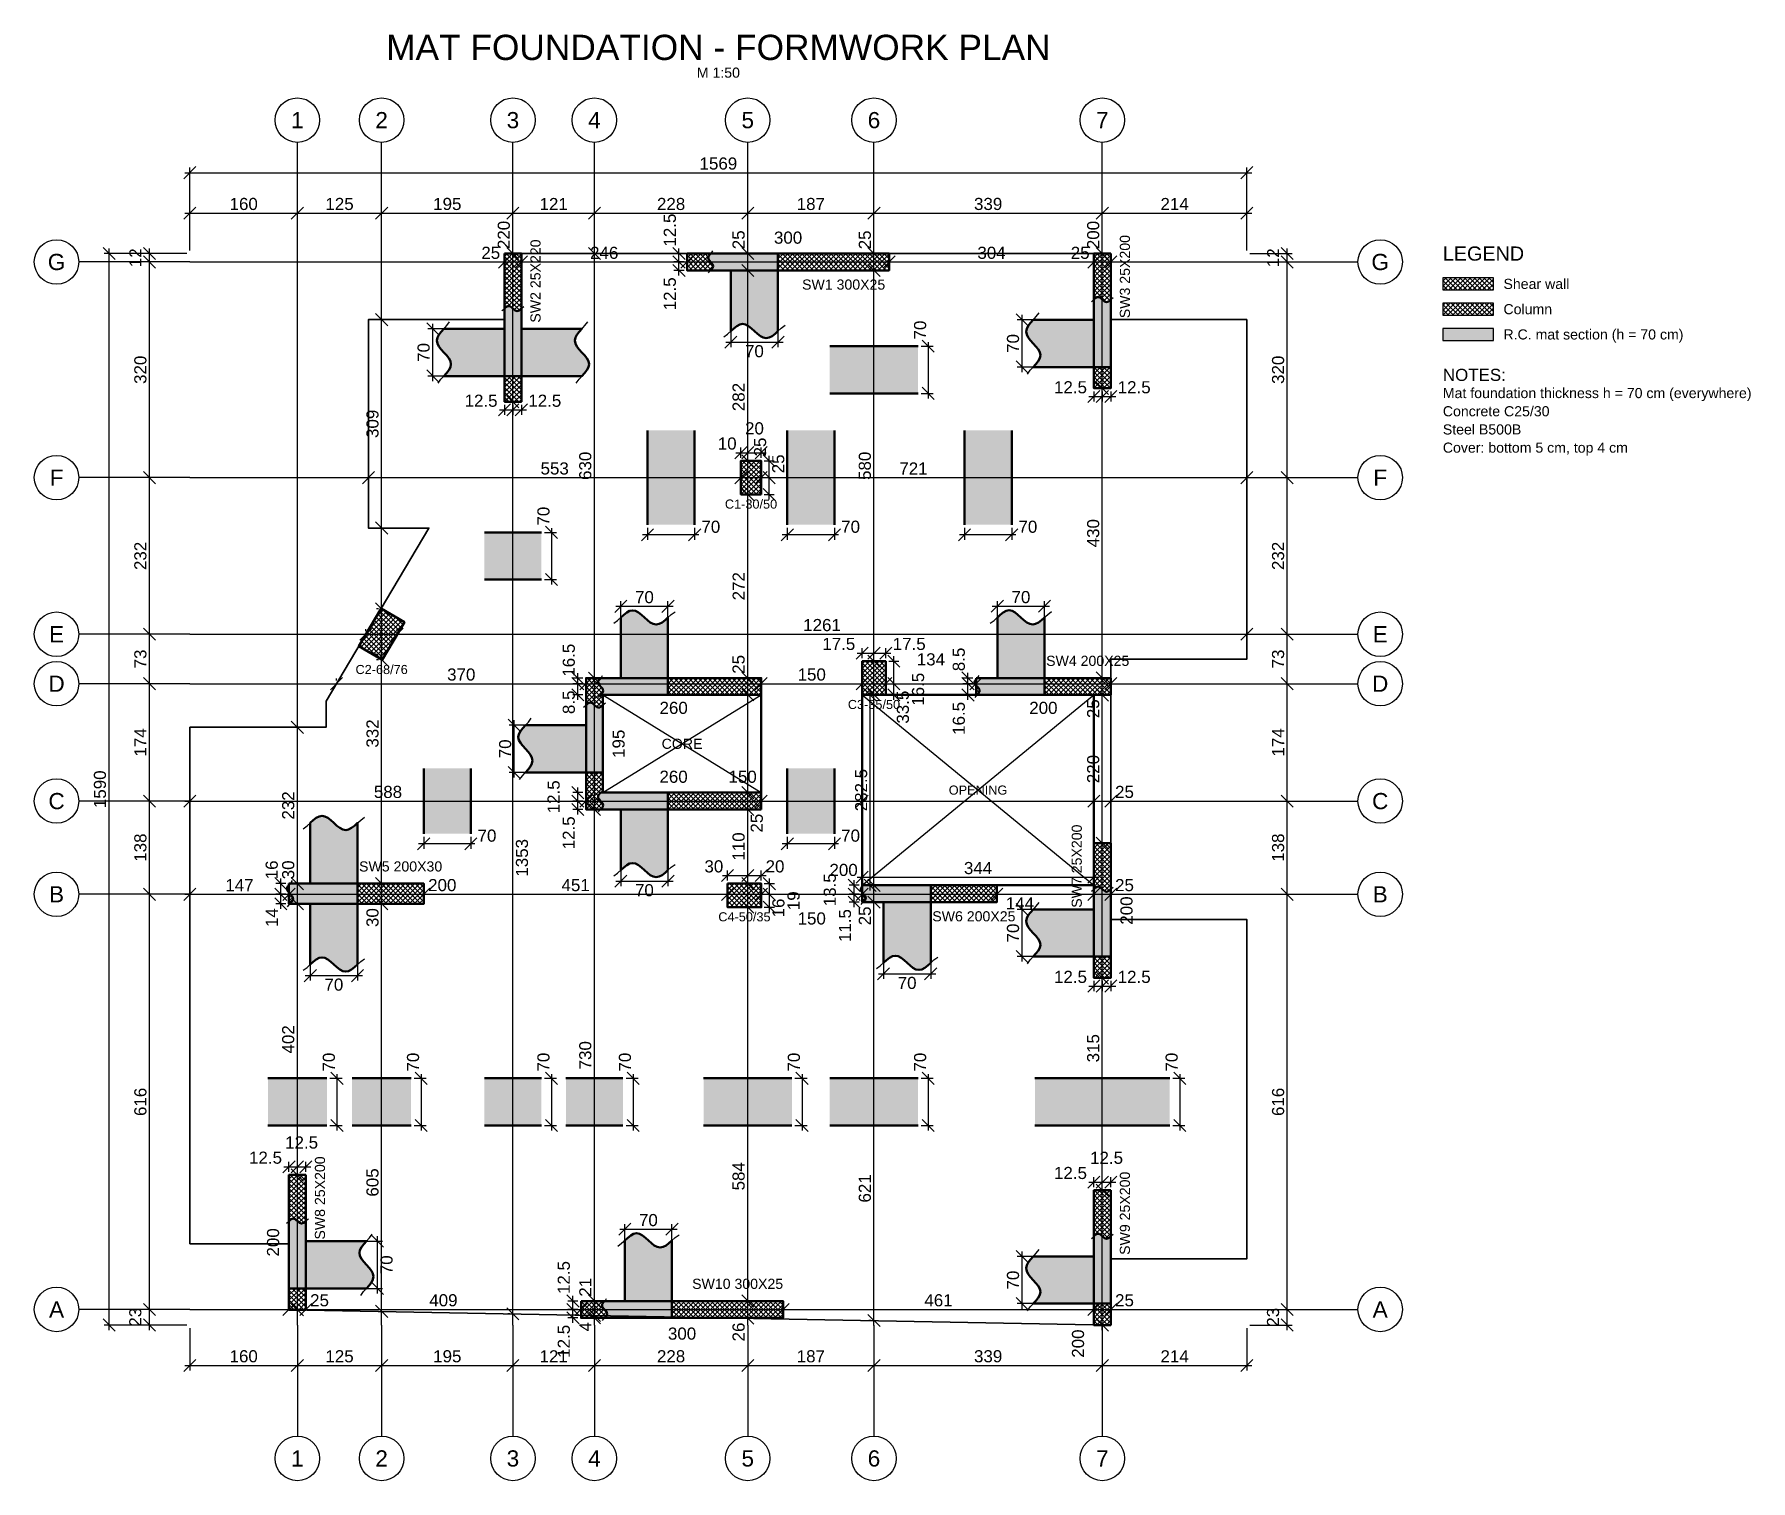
# Model space of a CAD drawing. Header units: millimetres. Extents: x -231 to 4719, y -2977 to 4533.
# Drawn here: x -231 to 2317, y 2386 to 4533 of the extents above; entities that cross this region are included whole.
import ezdxf
from ezdxf.enums import TextEntityAlignment as Align

# ---------------------------------------------------------------- set-up
doc = ezdxf.new("R2010")
doc.units = ezdxf.units.MM
for name, color, linetype, lineweight in [('COLUMN', 4, 'Continuous', 50), ('OPENING', 90, 'Continuous', 50), ('SLAB', 3, 'Continuous', 35), ('WALL', 1, 'Continuous', 50)]:
    doc.layers.add(name, color=color, linetype=linetype, lineweight=lineweight)
for name, color, linetype in [('FW_AXIS', 7, 'Continuous'), ('FW_COLUMN_HATCH', 8, 'Continuous'), ('FW_DIM', 7, 'Continuous'), ('FW_OPENING', 1, 'Continuous'), ('FW_SLAB_SECTION', 8, 'Continuous'), ('FW_TEXT', 7, 'Continuous'), ('FW_WALL_HATCH', 8, 'Continuous'), ('FW_WALL_SECTION', 8, 'Continuous')]:
    doc.layers.add(name, color=color, linetype=linetype)
doc.styles.add('REBAR_TXT', font='arial.ttf')
doc.styles.get("Standard").update_dxf_attribs({"font": 'arial.ttf'})
doc.dimstyles.new('FW_DIM', dxfattribs={"dimtxt": 18, "dimasz": 9, "dimexe": 7.5, "dimexo": 4.5, "dimgap": 4.5, "dimtad": 1, "dimdec": 0, "dimtxsty": 'Standard', "dimtsz": 9, "dimcen": 2.5, "dimdle": 7.5, "dimclrd": 256, "dimclre": 256, "dimclrt": 7, "dimazin": 3, "dimtfac": 1, "dimtmove": 2, "dimatfit": 3})

msp = doc.modelspace()

# ---------------------------------------------------------------- texts
at = {"layer": 'FW_AXIS', "color": 7, "style": 'REBAR_TXT'}
for s, p in [('1', (159.5, 4405.3)), ('2', (284.6, 4405.3)), ('3', (479.5, 4405.3)), ('4', (600.5, 4405.3)), ('5', (828.1, 4405.3)), ('6', (1015.5, 4405.3)), ('7', (1354.5, 4405.3)), ('G', (-198, 4194.8)), ('G', (1767, 4194.8)), ('F', (-198, 3874.8)), ('F', (1767, 3874.8)), ('E', (-198, 3642.4)), ('E', (1767, 3642.4)), ('D', (-198, 3569)), ('D', (1767, 3569)), ('C', (-198, 3394.8)), ('C', (1767, 3394.8)), ('B', (-198, 3256.5)), ('B', (1767, 3256.5)), ('A', (-198, 2640.4)), ('A', (1767, 2640.4)), ('1', (159.5, 2419.3)), ('2', (284.6, 2419.3)), ('3', (479.5, 2419.3)), ('4', (600.5, 2419.3)), ('5', (828.1, 2419.3)), ('6', (1015.5, 2419.3)), ('7', (1354.5, 2419.3))]:
    msp.add_text(s, height=24, dxfattribs=at).set_placement(p, align=Align.MIDDLE_CENTER)
at = {"layer": 'FW_TEXT', "color": 7, "style": 'REBAR_TXT'}
for s, height, p in [('MAT FOUNDATION - FORMWORK PLAN', 37.5, (784.5, 4513.3)), ('M 1:50', 15, (784.5, 4475.8)), ('CORE', 15, (730.6, 3479.8)), ('OPENING', 13.5, (1170, 3411.1))]:
    msp.add_text(s, height=height, dxfattribs=at).set_placement(p, align=Align.MIDDLE_CENTER)
for s, p in [('SW3 25X200', (1380.5, 4173.1)), ('SW2 25X220', (505.5, 4166.5)), ('SW8 25X200', (185.5, 2805.8)), ('SW9 25X200', (1380.5, 2783.1))]:
    msp.add_text(s, height=15, rotation=90, dxfattribs=at).set_placement(p, align=Align.TOP_CENTER)
for s, height, p in [('LEGEND', 21, (1860, 4207.3)), ('Shear wall', 15, (1950, 4162.3)), ('Column', 15, (1950, 4124.8)), ('R.C. mat section (h = 70 cm)', 15, (1950, 4087.3)), ('NOTES:', 18, (1860, 4027.3)), ('Mat foundation thickness h = 70 cm (everywhere)', 15, (1860, 4000.3)), ('Concrete C25/30', 15, (1860, 3973.3)), ('Steel B500B', 15, (1860, 3946.3)), ('Cover: bottom 5 cm, top 4 cm', 15, (1860, 3919.3))]:
    msp.add_text(s, height=height, dxfattribs=at).set_placement(p, align=Align.MIDDLE_LEFT)
for s, height, p in [('SW1 300X25', 15, (970.5, 4168.8)), ('C1-30/50', 13.5, (833, 3842.3)), ('C2-68/76', 13.5, (284.6, 3596.8)), ('C3-35/50', 13.5, (1015.5, 3544.9)), ('C4-50/35', 13.5, (823.2, 3229.8)), ('SW6 200X25', 15, (1163.8, 3231.3))]:
    msp.add_text(s, height=height, dxfattribs=at).set_placement(p, align=Align.TOP_CENTER)
for s, p in [('SW4 200X25', (1332.8, 3590.9)), ('SW5 200X30', (312.8, 3285.8)), ('SW10 300X25', (813.1, 2666.4))]:
    msp.add_text(s, height=15, dxfattribs=at).set_placement(p, align=Align.BOTTOM_CENTER)
msp.add_text('SW7 25X200', height=15, rotation=90, dxfattribs=at).set_placement((1328.5, 3298.2), align=Align.BOTTOM_CENTER)

# ---------------------------------------------------------------- blocks, each defined once
blk = doc.blocks.new('_OBLIQUE')
at = {"color": 0, "linetype": 'BYBLOCK'}
blk.add_line((-0.5, -0.5), (0.5, 0.5), dxfattribs=at)
blk = doc.blocks.new('*D1')
for p, q in [((638.1, 2759.4), (723.1, 2759.4)), ((645.6, 2657.4), (645.6, 2766.9)), ((715.6, 2657.4), (715.6, 2766.9))]:
    blk.add_line(p, q)
at = {"layer": 'Defpoints'}
for p in [(645.6, 2759.4), (645.6, 2652.9), (715.6, 2652.9)]:
    blk.add_point(p, dxfattribs=at)
at = {"layer": 'FW_DIM', "xscale": 18, "yscale": 18}
for p in [(645.6, 2759.4), (715.6, 2759.4)]:
    blk.add_blockref('_OBLIQUE', p, dxfattribs=at)
at = {"layer": 'FW_DIM', "color": 7, "insert": (680.6, 2772.9), "char_height": 18, "attachment_point": 5}
blk.add_mtext('70', dxfattribs=at)
blk = doc.blocks.new('*D2')
for p, q in [((176.5, 2741.7), (286, 2741.7)), ((278.5, 2664.2), (278.5, 2749.2)), ((176.5, 2671.7), (286, 2671.7))]:
    blk.add_line(p, q)
at = {"layer": 'Defpoints'}
for p in [(172, 2741.7), (172, 2671.7), (278.5, 2671.7)]:
    blk.add_point(p, dxfattribs=at)
at = {"layer": 'FW_DIM', "xscale": 18, "yscale": 18, "rotation": 90}
for p in [(278.5, 2741.7), (278.5, 2671.7)]:
    blk.add_blockref('_OBLIQUE', p, dxfattribs=at)
at = {"layer": 'FW_DIM', "color": 7, "insert": (292, 2706.7), "char_height": 18, "attachment_point": 5, "rotation": 90}
blk.add_mtext('70', dxfattribs=at)
blk = doc.blocks.new('*D3')
for p, q in [((178.7, 3237.8), (178.7, 3128.3)), ((248.7, 3237.8), (248.7, 3128.3)), ((171.2, 3135.8), (256.2, 3135.8))]:
    blk.add_line(p, q)
at = {"layer": 'Defpoints'}
for p in [(178.7, 3242.3), (248.7, 3242.3), (178.7, 3135.8)]:
    blk.add_point(p, dxfattribs=at)
at = {"layer": 'FW_DIM', "xscale": 18, "yscale": 18}
for p in [(178.7, 3135.8), (248.7, 3135.8)]:
    blk.add_blockref('_OBLIQUE', p, dxfattribs=at)
at = {"layer": 'FW_DIM', "color": 7, "insert": (213.7, 3122.3), "char_height": 18, "attachment_point": 5}
blk.add_mtext('70', dxfattribs=at)
blk = doc.blocks.new('*D4')
for p, q in [((639.7, 3377.9), (639.7, 3268.4)), ((709.7, 3377.9), (709.7, 3268.4)), ((632.2, 3275.9), (717.2, 3275.9))]:
    blk.add_line(p, q)
at = {"layer": 'Defpoints'}
for p in [(639.7, 3382.4), (709.7, 3382.4), (639.7, 3275.9)]:
    blk.add_point(p, dxfattribs=at)
at = {"layer": 'FW_DIM', "xscale": 18, "yscale": 18}
for p in [(639.7, 3275.9), (709.7, 3275.9)]:
    blk.add_blockref('_OBLIQUE', p, dxfattribs=at)
at = {"layer": 'FW_DIM', "color": 7, "insert": (674.7, 3262.4), "char_height": 18, "attachment_point": 5}
blk.add_mtext('70', dxfattribs=at)
blk = doc.blocks.new('*D5')
for p, q in [((632.2, 3683.8), (717.2, 3683.8)), ((639.7, 3581.8), (639.7, 3691.3)), ((709.7, 3581.8), (709.7, 3691.3))]:
    blk.add_line(p, q)
at = {"layer": 'Defpoints'}
for p in [(639.7, 3683.8), (639.7, 3577.3), (709.7, 3577.3)]:
    blk.add_point(p, dxfattribs=at)
at = {"layer": 'FW_DIM', "xscale": 18, "yscale": 18}
for p in [(639.7, 3683.8), (709.7, 3683.8)]:
    blk.add_blockref('_OBLIQUE', p, dxfattribs=at)
at = {"layer": 'FW_DIM', "color": 7, "insert": (674.7, 3697.3), "char_height": 18, "attachment_point": 5}
blk.add_mtext('70', dxfattribs=at)
blk = doc.blocks.new('*D6')
for p, q in [((583.5, 3507.3), (474, 3507.3)), ((481.5, 3429.8), (481.5, 3514.8)), ((583.5, 3437.3), (474, 3437.3))]:
    blk.add_line(p, q)
at = {"layer": 'Defpoints'}
for p in [(588, 3507.3), (481.5, 3437.3), (588, 3437.3)]:
    blk.add_point(p, dxfattribs=at)
at = {"layer": 'FW_DIM', "xscale": 18, "yscale": 18, "rotation": 90}
for p in [(481.5, 3507.3), (481.5, 3437.3)]:
    blk.add_blockref('_OBLIQUE', p, dxfattribs=at)
at = {"layer": 'FW_DIM', "color": 7, "insert": (468, 3472.3), "char_height": 18, "attachment_point": 5, "rotation": 90}
blk.add_mtext('70', dxfattribs=at)
blk = doc.blocks.new('*D7')
for p, q in [((360.5, 4018.1), (360.5, 4103.1)), ((462.5, 4095.6), (353, 4095.6)), ((462.5, 4025.6), (353, 4025.6))]:
    blk.add_line(p, q)
at = {"layer": 'Defpoints'}
for p in [(467, 4095.6), (360.5, 4025.6), (467, 4025.6)]:
    blk.add_point(p, dxfattribs=at)
at = {"layer": 'FW_DIM', "xscale": 18, "yscale": 18, "rotation": 90}
for p in [(360.5, 4095.6), (360.5, 4025.6)]:
    blk.add_blockref('_OBLIQUE', p, dxfattribs=at)
at = {"layer": 'FW_DIM', "color": 7, "insert": (347, 4060.6), "char_height": 18, "attachment_point": 5, "rotation": 90}
blk.add_mtext('70', dxfattribs=at)
blk = doc.blocks.new('*D8')
for p, q in [((803, 4177.8), (803, 4068.3)), ((873, 4177.8), (873, 4068.3)), ((795.5, 4075.8), (880.5, 4075.8))]:
    blk.add_line(p, q)
at = {"layer": 'Defpoints'}
for p in [(803, 4182.3), (873, 4182.3), (803, 4075.8)]:
    blk.add_point(p, dxfattribs=at)
at = {"layer": 'FW_DIM', "xscale": 18, "yscale": 18}
for p in [(803, 4075.8), (873, 4075.8)]:
    blk.add_blockref('_OBLIQUE', p, dxfattribs=at)
at = {"layer": 'FW_DIM', "color": 7, "insert": (838, 4062.3), "char_height": 18, "attachment_point": 5}
blk.add_mtext('70', dxfattribs=at)
blk = doc.blocks.new('*D9')
for p, q in [((1235.5, 2641.5), (1235.5, 2726.5)), ((1337.5, 2719), (1228, 2719)), ((1337.5, 2649), (1228, 2649))]:
    blk.add_line(p, q)
at = {"layer": 'Defpoints'}
for p in [(1342, 2719), (1235.5, 2649), (1342, 2649)]:
    blk.add_point(p, dxfattribs=at)
at = {"layer": 'FW_DIM', "xscale": 18, "yscale": 18, "rotation": 90}
for p in [(1235.5, 2719), (1235.5, 2649)]:
    blk.add_blockref('_OBLIQUE', p, dxfattribs=at)
at = {"layer": 'FW_DIM', "color": 7, "insert": (1222, 2684), "char_height": 18, "attachment_point": 5, "rotation": 90}
blk.add_mtext('70', dxfattribs=at)
blk = doc.blocks.new('*D10')
for p, q in [((1235.5, 3156.5), (1235.5, 3241.5)), ((1337.5, 3234), (1228, 3234)), ((1337.5, 3164), (1228, 3164))]:
    blk.add_line(p, q)
at = {"layer": 'Defpoints'}
for p in [(1342, 3234), (1235.5, 3164), (1342, 3164)]:
    blk.add_point(p, dxfattribs=at)
at = {"layer": 'FW_DIM', "xscale": 18, "yscale": 18, "rotation": 90}
for p in [(1235.5, 3234), (1235.5, 3164)]:
    blk.add_blockref('_OBLIQUE', p, dxfattribs=at)
at = {"layer": 'FW_DIM', "color": 7, "insert": (1222, 3199), "char_height": 18, "attachment_point": 5, "rotation": 90}
blk.add_mtext('70', dxfattribs=at)
blk = doc.blocks.new('*D11')
for p, q in [((1029.7, 3240.3), (1029.7, 3130.8)), ((1099.7, 3240.3), (1099.7, 3130.8)), ((1022.2, 3138.3), (1107.2, 3138.3))]:
    blk.add_line(p, q)
at = {"layer": 'Defpoints'}
for p in [(1029.7, 3244.8), (1099.7, 3244.8), (1029.7, 3138.3)]:
    blk.add_point(p, dxfattribs=at)
at = {"layer": 'FW_DIM', "xscale": 18, "yscale": 18}
for p in [(1029.7, 3138.3), (1099.7, 3138.3)]:
    blk.add_blockref('_OBLIQUE', p, dxfattribs=at)
at = {"layer": 'FW_DIM', "color": 7, "insert": (1064.7, 3124.8), "char_height": 18, "attachment_point": 5}
blk.add_mtext('70', dxfattribs=at)
blk = doc.blocks.new('*D12')
for p, q in [((1191.2, 3683.9), (1276.2, 3683.9)), ((1198.7, 3581.9), (1198.7, 3691.4)), ((1268.7, 3581.9), (1268.7, 3691.4))]:
    blk.add_line(p, q)
at = {"layer": 'Defpoints'}
for p in [(1198.7, 3683.9), (1198.7, 3577.4), (1268.7, 3577.4)]:
    blk.add_point(p, dxfattribs=at)
at = {"layer": 'FW_DIM', "xscale": 18, "yscale": 18}
for p in [(1198.7, 3683.9), (1268.7, 3683.9)]:
    blk.add_blockref('_OBLIQUE', p, dxfattribs=at)
at = {"layer": 'FW_DIM', "color": 7, "insert": (1233.7, 3697.4), "char_height": 18, "attachment_point": 5}
blk.add_mtext('70', dxfattribs=at)
blk = doc.blocks.new('*D13')
for p, q in [((1337.5, 4108.9), (1228, 4108.9)), ((1235.5, 4031.4), (1235.5, 4116.4)), ((1337.5, 4038.9), (1228, 4038.9))]:
    blk.add_line(p, q)
at = {"layer": 'Defpoints'}
for p in [(1342, 4108.9), (1235.5, 4038.9), (1342, 4038.9)]:
    blk.add_point(p, dxfattribs=at)
at = {"layer": 'FW_DIM', "xscale": 18, "yscale": 18, "rotation": 90}
for p in [(1235.5, 4108.9), (1235.5, 4038.9)]:
    blk.add_blockref('_OBLIQUE', p, dxfattribs=at)
at = {"layer": 'FW_DIM', "color": 7, "insert": (1222, 4073.9), "char_height": 18, "attachment_point": 5, "rotation": 90}
blk.add_mtext('70', dxfattribs=at)
blk = doc.blocks.new('*D14')
for p, q in [((347, 3341.9), (347, 3323.9)), ((417, 3341.9), (417, 3323.9)), ((423, 3331.4), (339.5, 3331.4))]:
    blk.add_line(p, q)
at = {"layer": 'Defpoints'}
for p in [(347, 3346.4), (417, 3346.4), (347, 3331.4)]:
    blk.add_point(p, dxfattribs=at)
at = {"layer": 'FW_DIM', "xscale": 18, "yscale": 18}
for p in [(347, 3331.4), (417, 3331.4)]:
    blk.add_blockref('_OBLIQUE', p, dxfattribs=at)
at = {"layer": 'FW_DIM', "color": 7, "insert": (441, 3343.4), "char_height": 18, "attachment_point": 5}
blk.add_mtext('70', dxfattribs=at)
blk = doc.blocks.new('*D15')
for p, q in [((886.8, 3341.9), (886.8, 3323.9)), ((956.8, 3341.9), (956.8, 3323.9)), ((962.8, 3331.4), (879.3, 3331.4))]:
    blk.add_line(p, q)
at = {"layer": 'Defpoints'}
for p in [(886.8, 3346.4), (956.8, 3346.4), (886.8, 3331.4)]:
    blk.add_point(p, dxfattribs=at)
at = {"layer": 'FW_DIM', "xscale": 18, "yscale": 18}
for p in [(886.8, 3331.4), (956.8, 3331.4)]:
    blk.add_blockref('_OBLIQUE', p, dxfattribs=at)
at = {"layer": 'FW_DIM', "color": 7, "insert": (980.8, 3343.4), "char_height": 18, "attachment_point": 5}
blk.add_mtext('70', dxfattribs=at)
blk = doc.blocks.new('*D16')
for p, q in [((679.3, 3800.3), (679.3, 3782.3)), ((749.3, 3800.3), (749.3, 3782.3)), ((755.3, 3789.8), (671.8, 3789.8))]:
    blk.add_line(p, q)
at = {"layer": 'Defpoints'}
for p in [(679.3, 3804.8), (749.3, 3804.8), (679.3, 3789.8)]:
    blk.add_point(p, dxfattribs=at)
at = {"layer": 'FW_DIM', "xscale": 18, "yscale": 18}
for p in [(679.3, 3789.8), (749.3, 3789.8)]:
    blk.add_blockref('_OBLIQUE', p, dxfattribs=at)
at = {"layer": 'FW_DIM', "color": 7, "insert": (773.3, 3801.8), "char_height": 18, "attachment_point": 5}
blk.add_mtext('70', dxfattribs=at)
blk = doc.blocks.new('*D17')
for p, q in [((886.8, 3800.3), (886.8, 3782.3)), ((956.8, 3800.3), (956.8, 3782.3)), ((962.8, 3789.8), (879.3, 3789.8))]:
    blk.add_line(p, q)
at = {"layer": 'Defpoints'}
for p in [(886.8, 3804.8), (956.8, 3804.8), (886.8, 3789.8)]:
    blk.add_point(p, dxfattribs=at)
at = {"layer": 'FW_DIM', "xscale": 18, "yscale": 18}
for p in [(886.8, 3789.8), (956.8, 3789.8)]:
    blk.add_blockref('_OBLIQUE', p, dxfattribs=at)
at = {"layer": 'FW_DIM', "color": 7, "insert": (980.8, 3801.8), "char_height": 18, "attachment_point": 5}
blk.add_mtext('70', dxfattribs=at)
blk = doc.blocks.new('*D18')
for p, q in [((1150, 3800.3), (1150, 3782.3)), ((1220, 3800.3), (1220, 3782.3)), ((1226, 3789.8), (1142.5, 3789.8))]:
    blk.add_line(p, q)
at = {"layer": 'Defpoints'}
for p in [(1150, 3804.8), (1220, 3804.8), (1150, 3789.8)]:
    blk.add_point(p, dxfattribs=at)
at = {"layer": 'FW_DIM', "xscale": 18, "yscale": 18}
for p in [(1150, 3789.8), (1220, 3789.8)]:
    blk.add_blockref('_OBLIQUE', p, dxfattribs=at)
at = {"layer": 'FW_DIM', "color": 7, "insert": (1244, 3801.8), "char_height": 18, "attachment_point": 5}
blk.add_mtext('70', dxfattribs=at)
blk = doc.blocks.new('*D19')
for p, q in [((207.8, 2983.4), (225.8, 2983.4)), ((218.3, 2989.4), (218.3, 2905.9)), ((207.8, 2913.4), (225.8, 2913.4))]:
    blk.add_line(p, q)
at = {"layer": 'Defpoints'}
for p in [(203.3, 2983.4), (203.3, 2913.4), (218.3, 2913.4)]:
    blk.add_point(p, dxfattribs=at)
at = {"layer": 'FW_DIM', "xscale": 18, "yscale": 18, "rotation": 90}
for p in [(218.3, 2983.4), (218.3, 2913.4)]:
    blk.add_blockref('_OBLIQUE', p, dxfattribs=at)
at = {"layer": 'FW_DIM', "color": 7, "insert": (206.3, 3007.4), "char_height": 18, "attachment_point": 5, "rotation": 90}
blk.add_mtext('70', dxfattribs=at)
blk = doc.blocks.new('*D20')
for p, q in [((332.8, 2983.4), (350.8, 2983.4)), ((343.3, 2989.4), (343.3, 2905.9)), ((332.8, 2913.4), (350.8, 2913.4))]:
    blk.add_line(p, q)
at = {"layer": 'Defpoints'}
for p in [(328.3, 2983.4), (328.3, 2913.4), (343.3, 2913.4)]:
    blk.add_point(p, dxfattribs=at)
at = {"layer": 'FW_DIM', "xscale": 18, "yscale": 18, "rotation": 90}
for p in [(343.3, 2983.4), (343.3, 2913.4)]:
    blk.add_blockref('_OBLIQUE', p, dxfattribs=at)
at = {"layer": 'FW_DIM', "color": 7, "insert": (331.3, 3007.4), "char_height": 18, "attachment_point": 5, "rotation": 90}
blk.add_mtext('70', dxfattribs=at)
blk = doc.blocks.new('*D21')
for p, q in [((526.4, 2983.4), (544.4, 2983.4)), ((536.9, 2989.4), (536.9, 2905.9)), ((526.4, 2913.4), (544.4, 2913.4))]:
    blk.add_line(p, q)
at = {"layer": 'Defpoints'}
for p in [(521.9, 2983.4), (521.9, 2913.4), (536.9, 2913.4)]:
    blk.add_point(p, dxfattribs=at)
at = {"layer": 'FW_DIM', "xscale": 18, "yscale": 18, "rotation": 90}
for p in [(536.9, 2983.4), (536.9, 2913.4)]:
    blk.add_blockref('_OBLIQUE', p, dxfattribs=at)
at = {"layer": 'FW_DIM', "color": 7, "insert": (524.9, 3007.4), "char_height": 18, "attachment_point": 5, "rotation": 90}
blk.add_mtext('70', dxfattribs=at)
blk = doc.blocks.new('*D22')
for p, q in [((536.9, 3799.6), (536.9, 3716.1)), ((526.4, 3793.6), (544.4, 3793.6)), ((526.4, 3723.6), (544.4, 3723.6))]:
    blk.add_line(p, q)
at = {"layer": 'Defpoints'}
for p in [(521.9, 3793.6), (521.9, 3723.6), (536.9, 3723.6)]:
    blk.add_point(p, dxfattribs=at)
at = {"layer": 'FW_DIM', "xscale": 18, "yscale": 18, "rotation": 90}
for p in [(536.9, 3793.6), (536.9, 3723.6)]:
    blk.add_blockref('_OBLIQUE', p, dxfattribs=at)
at = {"layer": 'FW_DIM', "color": 7, "insert": (524.9, 3817.6), "char_height": 18, "attachment_point": 5, "rotation": 90}
blk.add_mtext('70', dxfattribs=at)
blk = doc.blocks.new('*D23')
for p, q in [((647.4, 2983.4), (665.4, 2983.4)), ((657.9, 2989.4), (657.9, 2905.9)), ((647.4, 2913.4), (665.4, 2913.4))]:
    blk.add_line(p, q)
at = {"layer": 'Defpoints'}
for p in [(642.9, 2983.4), (642.9, 2913.4), (657.9, 2913.4)]:
    blk.add_point(p, dxfattribs=at)
at = {"layer": 'FW_DIM', "xscale": 18, "yscale": 18, "rotation": 90}
for p in [(657.9, 2983.4), (657.9, 2913.4)]:
    blk.add_blockref('_OBLIQUE', p, dxfattribs=at)
at = {"layer": 'FW_DIM', "color": 7, "insert": (645.9, 3007.4), "char_height": 18, "attachment_point": 5, "rotation": 90}
blk.add_mtext('70', dxfattribs=at)
blk = doc.blocks.new('*D24')
for p, q in [((898.2, 2983.4), (916.2, 2983.4)), ((908.7, 2989.4), (908.7, 2905.9)), ((898.2, 2913.4), (916.2, 2913.4))]:
    blk.add_line(p, q)
at = {"layer": 'Defpoints'}
for p in [(893.7, 2983.4), (893.7, 2913.4), (908.7, 2913.4)]:
    blk.add_point(p, dxfattribs=at)
at = {"layer": 'FW_DIM', "xscale": 18, "yscale": 18, "rotation": 90}
for p in [(908.7, 2983.4), (908.7, 2913.4)]:
    blk.add_blockref('_OBLIQUE', p, dxfattribs=at)
at = {"layer": 'FW_DIM', "color": 7, "insert": (896.7, 3007.4), "char_height": 18, "attachment_point": 5, "rotation": 90}
blk.add_mtext('70', dxfattribs=at)
blk = doc.blocks.new('*D25')
for p, q in [((1085.6, 2983.4), (1103.6, 2983.4)), ((1096.1, 2989.4), (1096.1, 2905.9)), ((1085.6, 2913.4), (1103.6, 2913.4))]:
    blk.add_line(p, q)
at = {"layer": 'Defpoints'}
for p in [(1081.1, 2983.4), (1081.1, 2913.4), (1096.1, 2913.4)]:
    blk.add_point(p, dxfattribs=at)
at = {"layer": 'FW_DIM', "xscale": 18, "yscale": 18, "rotation": 90}
for p in [(1096.1, 2983.4), (1096.1, 2913.4)]:
    blk.add_blockref('_OBLIQUE', p, dxfattribs=at)
at = {"layer": 'FW_DIM', "color": 7, "insert": (1084.1, 3007.4), "char_height": 18, "attachment_point": 5, "rotation": 90}
blk.add_mtext('70', dxfattribs=at)
blk = doc.blocks.new('*D26')
for p, q in [((1085.6, 4069.8), (1103.6, 4069.8)), ((1096.1, 4075.8), (1096.1, 3992.3)), ((1085.6, 3999.8), (1103.6, 3999.8))]:
    blk.add_line(p, q)
at = {"layer": 'Defpoints'}
for p in [(1081.1, 4069.8), (1081.1, 3999.8), (1096.1, 3999.8)]:
    blk.add_point(p, dxfattribs=at)
at = {"layer": 'FW_DIM', "xscale": 18, "yscale": 18, "rotation": 90}
for p in [(1096.1, 4069.8), (1096.1, 3999.8)]:
    blk.add_blockref('_OBLIQUE', p, dxfattribs=at)
at = {"layer": 'FW_DIM', "color": 7, "insert": (1084.1, 4093.8), "char_height": 18, "attachment_point": 5, "rotation": 90}
blk.add_mtext('70', dxfattribs=at)
blk = doc.blocks.new('*D27')
for p, q in [((1459, 2983.4), (1477, 2983.4)), ((1469.5, 2989.4), (1469.5, 2905.9)), ((1459, 2913.4), (1477, 2913.4))]:
    blk.add_line(p, q)
at = {"layer": 'Defpoints'}
for p in [(1454.5, 2983.4), (1454.5, 2913.4), (1469.5, 2913.4)]:
    blk.add_point(p, dxfattribs=at)
at = {"layer": 'FW_DIM', "xscale": 18, "yscale": 18, "rotation": 90}
for p in [(1469.5, 2983.4), (1469.5, 2913.4)]:
    blk.add_blockref('_OBLIQUE', p, dxfattribs=at)
at = {"layer": 'FW_DIM', "color": 7, "insert": (1457.5, 3007.4), "char_height": 18, "attachment_point": 5, "rotation": 90}
blk.add_mtext('70', dxfattribs=at)
blk = doc.blocks.new('*D28')
for p, q in [((576.1, 2640.4), (561.1, 2640.4)), ((576.1, 2627.9), (561.1, 2627.9)), ((568.6, 2620.4), (568.6, 2647.9))]:
    blk.add_line(p, q)
at = {"layer": 'Defpoints'}
for p in [(568.6, 2627.9), (580.6, 2640.4), (580.6, 2627.9)]:
    blk.add_point(p, dxfattribs=at)
at = {"layer": 'FW_DIM', "xscale": 18, "yscale": 18, "rotation": 90}
for p in [(568.6, 2640.4), (568.6, 2627.9)]:
    blk.add_blockref('_OBLIQUE', p, dxfattribs=at)
at = {"layer": 'FW_DIM', "color": 7, "insert": (555.1, 2593.1), "char_height": 18, "attachment_point": 5, "rotation": 90}
blk.add_mtext('12.5', dxfattribs=at)
blk = doc.blocks.new('*D29')
for p, q in [((576.1, 2652.9), (561.1, 2652.9)), ((568.6, 2632.9), (568.6, 2660.4)), ((576.1, 2640.4), (561.1, 2640.4))]:
    blk.add_line(p, q)
at = {"layer": 'Defpoints'}
for p in [(580.6, 2652.9), (568.6, 2640.4), (580.6, 2640.4)]:
    blk.add_point(p, dxfattribs=at)
at = {"layer": 'FW_DIM', "xscale": 18, "yscale": 18, "rotation": 90}
for p in [(568.6, 2652.9), (568.6, 2640.4)]:
    blk.add_blockref('_OBLIQUE', p, dxfattribs=at)
at = {"layer": 'FW_DIM', "color": 7, "insert": (555.1, 2687.7), "char_height": 18, "attachment_point": 5, "rotation": 90}
blk.add_mtext('12.5', dxfattribs=at)
blk = doc.blocks.new('*D30')
for p, q in [((147, 2844.5), (147, 2859.5)), ((159.5, 2844.5), (159.5, 2859.5)), ((139.5, 2852), (167, 2852))]:
    blk.add_line(p, q)
at = {"layer": 'Defpoints'}
for p in [(147, 2852), (147, 2840), (159.5, 2840)]:
    blk.add_point(p, dxfattribs=at)
at = {"layer": 'FW_DIM', "xscale": 18, "yscale": 18}
for p in [(147, 2852), (159.5, 2852)]:
    blk.add_blockref('_OBLIQUE', p, dxfattribs=at)
at = {"layer": 'FW_DIM', "color": 7, "insert": (112.2, 2865.5), "char_height": 18, "attachment_point": 5}
blk.add_mtext('12.5', dxfattribs=at)
blk = doc.blocks.new('*D31')
for p, q in [((159.5, 2844.5), (159.5, 2859.5)), ((172, 2844.5), (172, 2859.5)), ((152, 2852), (179.5, 2852))]:
    blk.add_line(p, q)
at = {"layer": 'Defpoints'}
for p in [(159.5, 2852), (159.5, 2840), (172, 2840)]:
    blk.add_point(p, dxfattribs=at)
at = {"layer": 'FW_DIM', "xscale": 18, "yscale": 18}
for p in [(159.5, 2852), (172, 2852)]:
    blk.add_blockref('_OBLIQUE', p, dxfattribs=at)
at = {"layer": 'FW_DIM', "color": 7, "insert": (165.8, 2888), "char_height": 18, "attachment_point": 5}
blk.add_mtext('12.5', dxfattribs=at)
blk = doc.blocks.new('*D32')
for p, q in [((135, 3234.8), (135, 3264)), ((142.5, 3256.5), (127.5, 3256.5)), ((142.5, 3242.3), (127.5, 3242.3))]:
    blk.add_line(p, q)
at = {"layer": 'Defpoints'}
for p in [(135, 3242.3), (147, 3256.5), (147, 3242.3)]:
    blk.add_point(p, dxfattribs=at)
at = {"layer": 'FW_DIM', "xscale": 18, "yscale": 18, "rotation": 90}
for p in [(135, 3256.5), (135, 3242.3)]:
    blk.add_blockref('_OBLIQUE', p, dxfattribs=at)
at = {"layer": 'FW_DIM', "color": 7, "insert": (121.5, 3221.9), "char_height": 18, "attachment_point": 5, "rotation": 90}
blk.add_mtext('14', dxfattribs=at)
blk = doc.blocks.new('*D33')
for p, q in [((142.5, 3272.3), (127.5, 3272.3)), ((135, 3249), (135, 3279.8)), ((142.5, 3256.5), (127.5, 3256.5))]:
    blk.add_line(p, q)
at = {"layer": 'Defpoints'}
for p in [(147, 3272.3), (135, 3256.5), (147, 3256.5)]:
    blk.add_point(p, dxfattribs=at)
at = {"layer": 'FW_DIM', "xscale": 18, "yscale": 18, "rotation": 90}
for p in [(135, 3272.3), (135, 3256.5)]:
    blk.add_blockref('_OBLIQUE', p, dxfattribs=at)
at = {"layer": 'FW_DIM', "color": 7, "insert": (121.5, 3292.7), "char_height": 18, "attachment_point": 5, "rotation": 90}
blk.add_mtext('16', dxfattribs=at)
blk = doc.blocks.new('*D34')
for p, q in [((583.5, 3394.8), (568.5, 3394.8)), ((576, 3374.9), (576, 3402.3)), ((583.5, 3382.4), (568.5, 3382.4))]:
    blk.add_line(p, q)
at = {"layer": 'Defpoints'}
for p in [(588, 3394.8), (576, 3382.4), (588, 3382.4)]:
    blk.add_point(p, dxfattribs=at)
at = {"layer": 'FW_DIM', "xscale": 18, "yscale": 18, "rotation": 90}
for p in [(576, 3394.8), (576, 3382.4)]:
    blk.add_blockref('_OBLIQUE', p, dxfattribs=at)
at = {"layer": 'FW_DIM', "color": 7, "insert": (562.5, 3347.6), "char_height": 18, "attachment_point": 5, "rotation": 90}
blk.add_mtext('12.5', dxfattribs=at)
blk = doc.blocks.new('*D35')
for p, q in [((576, 3387.3), (576, 3414.8)), ((583.5, 3407.3), (568.5, 3407.3)), ((583.5, 3394.8), (568.5, 3394.8))]:
    blk.add_line(p, q)
at = {"layer": 'Defpoints'}
for p in [(576, 3394.8), (588, 3407.3), (588, 3394.8)]:
    blk.add_point(p, dxfattribs=at)
at = {"layer": 'FW_DIM', "xscale": 18, "yscale": 18, "rotation": 90}
for p in [(576, 3407.3), (576, 3394.8)]:
    blk.add_blockref('_OBLIQUE', p, dxfattribs=at)
at = {"layer": 'FW_DIM', "color": 7, "insert": (540, 3401.1), "char_height": 18, "attachment_point": 5, "rotation": 90}
blk.add_mtext('12.5', dxfattribs=at)
blk = doc.blocks.new('*D36')
for p, q in [((583.5, 3569), (568.5, 3569)), ((576, 3544.9), (576, 3576.5)), ((583.5, 3552.4), (568.5, 3552.4))]:
    blk.add_line(p, q)
at = {"layer": 'Defpoints'}
for p in [(588, 3569), (576, 3552.4), (588, 3552.4)]:
    blk.add_point(p, dxfattribs=at)
at = {"layer": 'FW_DIM', "xscale": 18, "yscale": 18, "rotation": 90}
for p in [(576, 3569), (576, 3552.4)]:
    blk.add_blockref('_OBLIQUE', p, dxfattribs=at)
at = {"layer": 'FW_DIM', "color": 7, "insert": (562.5, 3603.8), "char_height": 18, "attachment_point": 5, "rotation": 90}
blk.add_mtext('16.5', dxfattribs=at)
blk = doc.blocks.new('*D37')
for p, q in [((583.5, 3577.3), (568.5, 3577.3)), ((583.5, 3569), (568.5, 3569)), ((576, 3561.5), (576, 3584.8))]:
    blk.add_line(p, q)
at = {"layer": 'Defpoints'}
for p in [(576, 3569), (588, 3577.3), (588, 3569)]:
    blk.add_point(p, dxfattribs=at)
at = {"layer": 'FW_DIM', "xscale": 18, "yscale": 18, "rotation": 90}
for p in [(576, 3577.3), (576, 3569)]:
    blk.add_blockref('_OBLIQUE', p, dxfattribs=at)
at = {"layer": 'FW_DIM', "color": 7, "insert": (562.5, 3541.4), "char_height": 18, "attachment_point": 5, "rotation": 90}
blk.add_mtext('8.5', dxfattribs=at)
blk = doc.blocks.new('*D38')
for p, q in [((459.5, 3975.3), (487, 3975.3)), ((467, 3982.8), (467, 3967.8)), ((479.5, 3982.8), (479.5, 3967.8))]:
    blk.add_line(p, q)
at = {"layer": 'Defpoints'}
for p in [(467, 3987.3), (467, 3975.3), (479.5, 3987.3)]:
    blk.add_point(p, dxfattribs=at)
at = {"layer": 'FW_DIM', "xscale": 18, "yscale": 18}
for p in [(467, 3975.3), (479.5, 3975.3)]:
    blk.add_blockref('_OBLIQUE', p, dxfattribs=at)
at = {"layer": 'FW_DIM', "color": 7, "insert": (432.2, 3988.8), "char_height": 18, "attachment_point": 5}
blk.add_mtext('12.5', dxfattribs=at)
blk = doc.blocks.new('*D39')
for p, q in [((472, 3975.3), (499.5, 3975.3)), ((479.5, 3982.8), (479.5, 3967.8)), ((492, 3982.8), (492, 3967.8))]:
    blk.add_line(p, q)
at = {"layer": 'Defpoints'}
for p in [(479.5, 3987.3), (479.5, 3975.3), (492, 3987.3)]:
    blk.add_point(p, dxfattribs=at)
at = {"layer": 'FW_DIM', "xscale": 18, "yscale": 18}
for p in [(479.5, 3975.3), (492, 3975.3)]:
    blk.add_blockref('_OBLIQUE', p, dxfattribs=at)
at = {"layer": 'FW_DIM', "color": 7, "insert": (526.8, 3988.8), "char_height": 18, "attachment_point": 5}
blk.add_mtext('12.5', dxfattribs=at)
blk = doc.blocks.new('*D40')
for p, q in [((733.5, 4194.8), (718.5, 4194.8)), ((733.5, 4182.3), (718.5, 4182.3)), ((726, 4174.8), (726, 4202.3))]:
    blk.add_line(p, q)
at = {"layer": 'Defpoints'}
for p in [(726, 4182.3), (738, 4194.8), (738, 4182.3)]:
    blk.add_point(p, dxfattribs=at)
at = {"layer": 'FW_DIM', "xscale": 18, "yscale": 18, "rotation": 90}
for p in [(726, 4194.8), (726, 4182.3)]:
    blk.add_blockref('_OBLIQUE', p, dxfattribs=at)
at = {"layer": 'FW_DIM', "color": 7, "insert": (712.5, 4147.5), "char_height": 18, "attachment_point": 5, "rotation": 90}
blk.add_mtext('12.5', dxfattribs=at)
blk = doc.blocks.new('*D41')
for p, q in [((733.5, 4207.3), (718.5, 4207.3)), ((726, 4187.3), (726, 4214.8)), ((733.5, 4194.8), (718.5, 4194.8))]:
    blk.add_line(p, q)
at = {"layer": 'Defpoints'}
for p in [(738, 4207.3), (726, 4194.8), (738, 4194.8)]:
    blk.add_point(p, dxfattribs=at)
at = {"layer": 'FW_DIM', "xscale": 18, "yscale": 18, "rotation": 90}
for p in [(726, 4207.3), (726, 4194.8)]:
    blk.add_blockref('_OBLIQUE', p, dxfattribs=at)
at = {"layer": 'FW_DIM', "color": 7, "insert": (712.5, 4242.1), "char_height": 18, "attachment_point": 5, "rotation": 90}
blk.add_mtext('12.5', dxfattribs=at)
blk = doc.blocks.new('*D42')
for p, q in [((1334.5, 2829.3), (1362, 2829.3)), ((1342, 2821.8), (1342, 2836.8)), ((1354.5, 2821.8), (1354.5, 2836.8))]:
    blk.add_line(p, q)
at = {"layer": 'Defpoints'}
for p in [(1342, 2829.3), (1342, 2817.3), (1354.5, 2817.3)]:
    blk.add_point(p, dxfattribs=at)
at = {"layer": 'FW_DIM', "xscale": 18, "yscale": 18}
for p in [(1342, 2829.3), (1354.5, 2829.3)]:
    blk.add_blockref('_OBLIQUE', p, dxfattribs=at)
at = {"layer": 'FW_DIM', "color": 7, "insert": (1307.2, 2842.8), "char_height": 18, "attachment_point": 5}
blk.add_mtext('12.5', dxfattribs=at)
blk = doc.blocks.new('*D43')
for p, q in [((1347, 2829.3), (1374.5, 2829.3)), ((1354.5, 2821.8), (1354.5, 2836.8)), ((1367, 2821.8), (1367, 2836.8))]:
    blk.add_line(p, q)
at = {"layer": 'Defpoints'}
for p in [(1354.5, 2829.3), (1354.5, 2817.3), (1367, 2817.3)]:
    blk.add_point(p, dxfattribs=at)
at = {"layer": 'FW_DIM', "xscale": 18, "yscale": 18}
for p in [(1354.5, 2829.3), (1367, 2829.3)]:
    blk.add_blockref('_OBLIQUE', p, dxfattribs=at)
at = {"layer": 'FW_DIM', "color": 7, "insert": (1360.8, 2865.3), "char_height": 18, "attachment_point": 5}
blk.add_mtext('12.5', dxfattribs=at)
blk = doc.blocks.new('*D44')
for p, q in [((1334.5, 3120.3), (1362, 3120.3)), ((1342, 3127.8), (1342, 3112.8)), ((1354.5, 3127.8), (1354.5, 3112.8))]:
    blk.add_line(p, q)
at = {"layer": 'Defpoints'}
for p in [(1342, 3132.3), (1342, 3120.3), (1354.5, 3132.3)]:
    blk.add_point(p, dxfattribs=at)
at = {"layer": 'FW_DIM', "xscale": 18, "yscale": 18}
for p in [(1342, 3120.3), (1354.5, 3120.3)]:
    blk.add_blockref('_OBLIQUE', p, dxfattribs=at)
at = {"layer": 'FW_DIM', "color": 7, "insert": (1307.2, 3133.8), "char_height": 18, "attachment_point": 5}
blk.add_mtext('12.5', dxfattribs=at)
blk = doc.blocks.new('*D45')
for p, q in [((1347, 3120.3), (1374.5, 3120.3)), ((1354.5, 3127.8), (1354.5, 3112.8)), ((1367, 3127.8), (1367, 3112.8))]:
    blk.add_line(p, q)
at = {"layer": 'Defpoints'}
for p in [(1354.5, 3132.3), (1354.5, 3120.3), (1367, 3132.3)]:
    blk.add_point(p, dxfattribs=at)
at = {"layer": 'FW_DIM', "xscale": 18, "yscale": 18}
for p in [(1354.5, 3120.3), (1367, 3120.3)]:
    blk.add_blockref('_OBLIQUE', p, dxfattribs=at)
at = {"layer": 'FW_DIM', "color": 7, "insert": (1401.8, 3133.8), "char_height": 18, "attachment_point": 5}
blk.add_mtext('12.5', dxfattribs=at)
blk = doc.blocks.new('*D46')
for p, q in [((986, 3237.3), (986, 3264)), ((993.5, 3256.5), (978.5, 3256.5)), ((993.5, 3244.8), (978.5, 3244.8))]:
    blk.add_line(p, q)
at = {"layer": 'Defpoints'}
for p in [(986, 3244.8), (998, 3256.5), (998, 3244.8)]:
    blk.add_point(p, dxfattribs=at)
at = {"layer": 'FW_DIM', "xscale": 18, "yscale": 18, "rotation": 90}
for p in [(986, 3256.5), (986, 3244.8)]:
    blk.add_blockref('_OBLIQUE', p, dxfattribs=at)
at = {"layer": 'FW_DIM', "color": 7, "insert": (972.5, 3210), "char_height": 18, "attachment_point": 5, "rotation": 90}
blk.add_mtext('11.5', dxfattribs=at)
blk = doc.blocks.new('*D47')
for p, q in [((993.5, 3269.8), (978.5, 3269.8)), ((986, 3249), (986, 3277.3)), ((993.5, 3256.5), (978.5, 3256.5))]:
    blk.add_line(p, q)
at = {"layer": 'Defpoints'}
for p in [(998, 3269.8), (986, 3256.5), (998, 3256.5)]:
    blk.add_point(p, dxfattribs=at)
at = {"layer": 'FW_DIM', "xscale": 18, "yscale": 18, "rotation": 90}
for p in [(986, 3269.8), (986, 3256.5)]:
    blk.add_blockref('_OBLIQUE', p, dxfattribs=at)
at = {"layer": 'FW_DIM', "color": 7, "insert": (950, 3263.2), "char_height": 18, "attachment_point": 5, "rotation": 90}
blk.add_mtext('13.5', dxfattribs=at)
blk = doc.blocks.new('*D48')
for p, q in [((1162.5, 3569), (1147.5, 3569)), ((1155, 3544.8), (1155, 3576.5)), ((1162.5, 3552.3), (1147.5, 3552.3))]:
    blk.add_line(p, q)
at = {"layer": 'Defpoints'}
for p in [(1167, 3569), (1155, 3552.3), (1167, 3552.3)]:
    blk.add_point(p, dxfattribs=at)
at = {"layer": 'FW_DIM', "xscale": 18, "yscale": 18, "rotation": 90}
for p in [(1155, 3569), (1155, 3552.3)]:
    blk.add_blockref('_OBLIQUE', p, dxfattribs=at)
at = {"layer": 'FW_DIM', "color": 7, "insert": (1141.5, 3517.5), "char_height": 18, "attachment_point": 5, "rotation": 90}
blk.add_mtext('16.5', dxfattribs=at)
blk = doc.blocks.new('*D49')
for p, q in [((1162.5, 3577.4), (1147.5, 3577.4)), ((1162.5, 3569), (1147.5, 3569)), ((1155, 3561.5), (1155, 3584.9))]:
    blk.add_line(p, q)
at = {"layer": 'Defpoints'}
for p in [(1155, 3569), (1167, 3577.4), (1167, 3569)]:
    blk.add_point(p, dxfattribs=at)
at = {"layer": 'FW_DIM', "xscale": 18, "yscale": 18, "rotation": 90}
for p in [(1155, 3577.4), (1155, 3569)]:
    blk.add_blockref('_OBLIQUE', p, dxfattribs=at)
at = {"layer": 'FW_DIM', "color": 7, "insert": (1141.5, 3605), "char_height": 18, "attachment_point": 5, "rotation": 90}
blk.add_mtext('8.5', dxfattribs=at)
blk = doc.blocks.new('*D50')
for p, q in [((1342, 4002.8), (1342, 3987.8)), ((1354.5, 4002.8), (1354.5, 3987.8)), ((1334.5, 3995.3), (1362, 3995.3))]:
    blk.add_line(p, q)
at = {"layer": 'Defpoints'}
for p in [(1342, 4007.3), (1354.5, 4007.3), (1342, 3995.3)]:
    blk.add_point(p, dxfattribs=at)
at = {"layer": 'FW_DIM', "xscale": 18, "yscale": 18}
for p in [(1342, 3995.3), (1354.5, 3995.3)]:
    blk.add_blockref('_OBLIQUE', p, dxfattribs=at)
at = {"layer": 'FW_DIM', "color": 7, "insert": (1307.2, 4008.8), "char_height": 18, "attachment_point": 5}
blk.add_mtext('12.5', dxfattribs=at)
blk = doc.blocks.new('*D51')
for p, q in [((1354.5, 4002.8), (1354.5, 3987.8)), ((1367, 4002.8), (1367, 3987.8)), ((1347, 3995.3), (1374.5, 3995.3))]:
    blk.add_line(p, q)
at = {"layer": 'Defpoints'}
for p in [(1354.5, 4007.3), (1367, 4007.3), (1354.5, 3995.3)]:
    blk.add_point(p, dxfattribs=at)
at = {"layer": 'FW_DIM', "xscale": 18, "yscale": 18}
for p in [(1354.5, 3995.3), (1367, 3995.3)]:
    blk.add_blockref('_OBLIQUE', p, dxfattribs=at)
at = {"layer": 'FW_DIM', "color": 7, "insert": (1401.8, 4008.8), "char_height": 18, "attachment_point": 5}
blk.add_mtext('12.5', dxfattribs=at)
blk = doc.blocks.new('*D52')
for p, q in [((810.5, 3911.8), (835.6, 3911.8)), ((818, 3904.3), (818, 3919.3)), ((828.1, 3904.3), (828.1, 3919.3))]:
    blk.add_line(p, q)
at = {"layer": 'Defpoints'}
for p in [(818, 3911.8), (818, 3899.8), (828.1, 3899.8)]:
    blk.add_point(p, dxfattribs=at)
at = {"layer": 'FW_DIM', "xscale": 18, "yscale": 18}
for p in [(818, 3911.8), (828.1, 3911.8)]:
    blk.add_blockref('_OBLIQUE', p, dxfattribs=at)
at = {"layer": 'FW_DIM', "color": 7, "insert": (797.6, 3925.3), "char_height": 18, "attachment_point": 5}
blk.add_mtext('10', dxfattribs=at)
blk = doc.blocks.new('*D53')
for p, q in [((820.6, 3911.8), (855.5, 3911.8)), ((828.1, 3904.3), (828.1, 3919.3)), ((848, 3904.3), (848, 3919.3))]:
    blk.add_line(p, q)
at = {"layer": 'Defpoints'}
for p in [(828.1, 3911.8), (828.1, 3899.8), (848, 3899.8)]:
    blk.add_point(p, dxfattribs=at)
at = {"layer": 'FW_DIM', "xscale": 18, "yscale": 18}
for p in [(828.1, 3911.8), (848, 3911.8)]:
    blk.add_blockref('_OBLIQUE', p, dxfattribs=at)
at = {"layer": 'FW_DIM', "color": 7, "insert": (838.1, 3947.8), "char_height": 18, "attachment_point": 5}
blk.add_mtext('20', dxfattribs=at)
blk = doc.blocks.new('*D54')
for p, q in [((852.5, 3874.8), (867.5, 3874.8)), ((860, 3842.3), (860, 3882.3)), ((852.5, 3849.8), (867.5, 3849.8))]:
    blk.add_line(p, q)
at = {"layer": 'Defpoints'}
for p in [(848, 3874.8), (848, 3849.8), (860, 3849.8)]:
    blk.add_point(p, dxfattribs=at)
at = {"layer": 'FW_DIM', "xscale": 18, "yscale": 18, "rotation": 90}
for p in [(860, 3874.8), (860, 3849.8)]:
    blk.add_blockref('_OBLIQUE', p, dxfattribs=at)
at = {"layer": 'FW_DIM', "color": 7, "insert": (873.5, 3895.2), "char_height": 18, "attachment_point": 5, "rotation": 90}
blk.add_mtext('25', dxfattribs=at)
blk = doc.blocks.new('*D55')
for p, q in [((852.5, 3899.8), (867.5, 3899.8)), ((860, 3867.3), (860, 3907.3)), ((852.5, 3874.8), (867.5, 3874.8))]:
    blk.add_line(p, q)
at = {"layer": 'Defpoints'}
for p in [(848, 3899.8), (848, 3874.8), (860, 3874.8)]:
    blk.add_point(p, dxfattribs=at)
at = {"layer": 'FW_DIM', "xscale": 18, "yscale": 18, "rotation": 90}
for p in [(860, 3899.8), (860, 3874.8)]:
    blk.add_blockref('_OBLIQUE', p, dxfattribs=at)
at = {"layer": 'FW_DIM', "color": 7, "insert": (846.5, 3920.2), "char_height": 18, "attachment_point": 5, "rotation": 90}
blk.add_mtext('25', dxfattribs=at)
blk = doc.blocks.new('*D56')
for p, q in [((998, 3606.9), (998, 3621.9)), ((1015.5, 3606.9), (1015.5, 3621.9)), ((990.5, 3614.4), (1023, 3614.4))]:
    blk.add_line(p, q)
at = {"layer": 'Defpoints'}
for p in [(998, 3614.4), (998, 3602.4), (1015.5, 3602.4)]:
    blk.add_point(p, dxfattribs=at)
at = {"layer": 'FW_DIM', "xscale": 18, "yscale": 18}
for p in [(998, 3614.4), (1015.5, 3614.4)]:
    blk.add_blockref('_OBLIQUE', p, dxfattribs=at)
at = {"layer": 'FW_DIM', "color": 7, "insert": (963.2, 3627.9), "char_height": 18, "attachment_point": 5}
blk.add_mtext('17.5', dxfattribs=at)
blk = doc.blocks.new('*D57')
for p, q in [((1015.5, 3606.9), (1015.5, 3621.9)), ((1033, 3606.9), (1033, 3621.9)), ((1008, 3614.4), (1040.5, 3614.4))]:
    blk.add_line(p, q)
at = {"layer": 'Defpoints'}
for p in [(1015.5, 3614.4), (1015.5, 3602.4), (1033, 3602.4)]:
    blk.add_point(p, dxfattribs=at)
at = {"layer": 'FW_DIM', "xscale": 18, "yscale": 18}
for p in [(1015.5, 3614.4), (1033, 3614.4)]:
    blk.add_blockref('_OBLIQUE', p, dxfattribs=at)
at = {"layer": 'FW_DIM', "color": 7, "insert": (1067.8, 3627.9), "char_height": 18, "attachment_point": 5}
blk.add_mtext('17.5', dxfattribs=at)
blk = doc.blocks.new('*D58')
for p, q in [((1037.5, 3569), (1052.5, 3569)), ((1045, 3544.9), (1045, 3576.5)), ((1037.5, 3552.4), (1052.5, 3552.4))]:
    blk.add_line(p, q)
at = {"layer": 'Defpoints'}
for p in [(1033, 3569), (1033, 3552.4), (1045, 3552.4)]:
    blk.add_point(p, dxfattribs=at)
at = {"layer": 'FW_DIM', "xscale": 18, "yscale": 18, "rotation": 90}
for p in [(1045, 3569), (1045, 3552.4)]:
    blk.add_blockref('_OBLIQUE', p, dxfattribs=at)
at = {"layer": 'FW_DIM', "color": 7, "insert": (1081, 3560.7), "char_height": 18, "attachment_point": 5, "rotation": 90}
blk.add_mtext('16.5', dxfattribs=at)
blk = doc.blocks.new('*D59')
for p, q in [((1037.5, 3602.4), (1052.5, 3602.4)), ((1045, 3561.5), (1045, 3609.9)), ((1037.5, 3569), (1052.5, 3569))]:
    blk.add_line(p, q)
at = {"layer": 'Defpoints'}
for p in [(1033, 3602.4), (1033, 3569), (1045, 3569)]:
    blk.add_point(p, dxfattribs=at)
at = {"layer": 'FW_DIM', "xscale": 18, "yscale": 18, "rotation": 90}
for p in [(1045, 3602.4), (1045, 3569)]:
    blk.add_blockref('_OBLIQUE', p, dxfattribs=at)
at = {"layer": 'FW_DIM', "color": 7, "insert": (1058.5, 3534.2), "char_height": 18, "attachment_point": 5, "rotation": 90}
blk.add_mtext('33.5', dxfattribs=at)
blk = doc.blocks.new('*D60')
for p, q in [((798.2, 3276.8), (798.2, 3291.8)), ((828.1, 3276.8), (828.1, 3291.8)), ((790.7, 3284.3), (835.6, 3284.3))]:
    blk.add_line(p, q)
at = {"layer": 'Defpoints'}
for p in [(798.2, 3284.3), (798.2, 3272.3), (828.1, 3272.3)]:
    blk.add_point(p, dxfattribs=at)
at = {"layer": 'FW_DIM', "xscale": 18, "yscale": 18}
for p in [(798.2, 3284.3), (828.1, 3284.3)]:
    blk.add_blockref('_OBLIQUE', p, dxfattribs=at)
at = {"layer": 'FW_DIM', "color": 7, "insert": (777.8, 3297.8), "char_height": 18, "attachment_point": 5}
blk.add_mtext('30', dxfattribs=at)
blk = doc.blocks.new('*D61')
for p, q in [((828.1, 3276.8), (828.1, 3291.8)), ((848.2, 3276.8), (848.2, 3291.8)), ((820.6, 3284.3), (855.7, 3284.3))]:
    blk.add_line(p, q)
at = {"layer": 'Defpoints'}
for p in [(828.1, 3284.3), (828.1, 3272.3), (848.2, 3272.3)]:
    blk.add_point(p, dxfattribs=at)
at = {"layer": 'FW_DIM', "xscale": 18, "yscale": 18}
for p in [(828.1, 3284.3), (848.2, 3284.3)]:
    blk.add_blockref('_OBLIQUE', p, dxfattribs=at)
at = {"layer": 'FW_DIM', "color": 7, "insert": (868.6, 3297.8), "char_height": 18, "attachment_point": 5}
blk.add_mtext('20', dxfattribs=at)
blk = doc.blocks.new('*D62')
for p, q in [((860.2, 3229.8), (860.2, 3264)), ((852.7, 3256.5), (867.7, 3256.5)), ((852.7, 3237.3), (867.7, 3237.3))]:
    blk.add_line(p, q)
at = {"layer": 'Defpoints'}
for p in [(848.2, 3256.5), (848.2, 3237.3), (860.2, 3237.3)]:
    blk.add_point(p, dxfattribs=at)
at = {"layer": 'FW_DIM', "xscale": 18, "yscale": 18, "rotation": 90}
for p in [(860.2, 3256.5), (860.2, 3237.3)]:
    blk.add_blockref('_OBLIQUE', p, dxfattribs=at)
at = {"layer": 'FW_DIM', "color": 7, "insert": (896.2, 3246.9), "char_height": 18, "attachment_point": 5, "rotation": 90}
blk.add_mtext('19', dxfattribs=at)
blk = doc.blocks.new('*D63')
for p, q in [((852.7, 3272.3), (867.7, 3272.3)), ((860.2, 3249), (860.2, 3279.8)), ((852.7, 3256.5), (867.7, 3256.5))]:
    blk.add_line(p, q)
at = {"layer": 'Defpoints'}
for p in [(848.2, 3272.3), (848.2, 3256.5), (860.2, 3256.5)]:
    blk.add_point(p, dxfattribs=at)
at = {"layer": 'FW_DIM', "xscale": 18, "yscale": 18, "rotation": 90}
for p in [(860.2, 3272.3), (860.2, 3256.5)]:
    blk.add_blockref('_OBLIQUE', p, dxfattribs=at)
at = {"layer": 'FW_DIM', "color": 7, "insert": (873.7, 3236.1), "char_height": 18, "attachment_point": 5, "rotation": 90}
blk.add_mtext('16', dxfattribs=at)
blk = doc.blocks.new('*D64')
for p, q in [((998, 3274.3), (998, 3289.3)), ((1342, 3274.3), (1342, 3289.3)), ((990.5, 3281.8), (1349.5, 3281.8))]:
    blk.add_line(p, q)
at = {"layer": 'Defpoints'}
for p in [(998, 3281.8), (998, 3269.8), (1342, 3269.8)]:
    blk.add_point(p, dxfattribs=at)
at = {"layer": 'FW_DIM', "xscale": 18, "yscale": 18}
for p in [(998, 3281.8), (1342, 3281.8)]:
    blk.add_blockref('_OBLIQUE', p, dxfattribs=at)
at = {"layer": 'FW_DIM', "color": 7, "insert": (1170, 3295.3), "char_height": 18, "attachment_point": 5}
blk.add_mtext('344', dxfattribs=at)
blk = doc.blocks.new('*D65')
for p, q in [((1002.5, 3552.4), (1017.5, 3552.4)), ((1010, 3262.3), (1010, 3559.9)), ((1002.5, 3269.8), (1017.5, 3269.8))]:
    blk.add_line(p, q)
at = {"layer": 'Defpoints'}
for p in [(998, 3552.4), (998, 3269.8), (1010, 3269.8)]:
    blk.add_point(p, dxfattribs=at)
at = {"layer": 'FW_DIM', "xscale": 18, "yscale": 18, "rotation": 90}
for p in [(1010, 3552.4), (1010, 3269.8)]:
    blk.add_blockref('_OBLIQUE', p, dxfattribs=at)
at = {"layer": 'FW_DIM', "color": 7, "insert": (996.5, 3411.1), "char_height": 18, "attachment_point": 5, "rotation": 90}
blk.add_mtext('282.5', dxfattribs=at)
blk = doc.blocks.new('*D66')
for p, q in [((139.5, 2640.4), (179.5, 2640.4)), ((147, 2644.9), (147, 2647.9)), ((172, 2644.9), (172, 2647.9))]:
    blk.add_line(p, q)
at = {"layer": 'Defpoints'}
for p in [(147, 2640.4), (147, 2640.4), (172, 2640.4)]:
    blk.add_point(p, dxfattribs=at)
at = {"layer": 'FW_DIM', "xscale": 18, "yscale": 18}
for p in [(147, 2640.4), (172, 2640.4)]:
    blk.add_blockref('_OBLIQUE', p, dxfattribs=at)
at = {"layer": 'FW_DIM', "color": 7, "insert": (192.4, 2653.9), "char_height": 18, "attachment_point": 5}
blk.add_mtext('25', dxfattribs=at)
blk = doc.blocks.new('*D67')
for p, q in [((164.5, 2640.4), (588.1, 2640.4)), ((172, 2644.9), (172, 2647.9)), ((580.6, 2644.9), (580.6, 2647.9))]:
    blk.add_line(p, q)
at = {"layer": 'Defpoints'}
for p in [(172, 2640.4), (172, 2640.4), (580.6, 2640.4)]:
    blk.add_point(p, dxfattribs=at)
at = {"layer": 'FW_DIM', "xscale": 18, "yscale": 18}
for p in [(172, 2640.4), (580.6, 2640.4)]:
    blk.add_blockref('_OBLIQUE', p, dxfattribs=at)
at = {"layer": 'FW_DIM', "color": 7, "insert": (376.3, 2653.9), "char_height": 18, "attachment_point": 5}
blk.add_mtext('409', dxfattribs=at)
blk = doc.blocks.new('*D68')
for p, q in [((573.1, 2640.4), (888.1, 2640.4)), ((580.6, 2644.9), (580.6, 2647.9)), ((880.6, 2644.9), (880.6, 2647.9))]:
    blk.add_line(p, q)
at = {"layer": 'Defpoints'}
for p in [(580.6, 2640.4), (580.6, 2640.4), (880.6, 2640.4)]:
    blk.add_point(p, dxfattribs=at)
at = {"layer": 'FW_DIM', "xscale": 18, "yscale": 18}
for p in [(580.6, 2640.4), (880.6, 2640.4)]:
    blk.add_blockref('_OBLIQUE', p, dxfattribs=at)
at = {"layer": 'FW_DIM', "color": 7, "insert": (730.6, 2604.4), "char_height": 18, "attachment_point": 5}
blk.add_mtext('300', dxfattribs=at)
blk = doc.blocks.new('*D69')
for p, q in [((873.1, 2640.4), (1349.5, 2640.4)), ((880.6, 2644.9), (880.6, 2647.9)), ((1342, 2644.9), (1342, 2647.9))]:
    blk.add_line(p, q)
at = {"layer": 'Defpoints'}
for p in [(880.6, 2640.4), (880.6, 2640.4), (1342, 2640.4)]:
    blk.add_point(p, dxfattribs=at)
at = {"layer": 'FW_DIM', "xscale": 18, "yscale": 18}
for p in [(880.6, 2640.4), (1342, 2640.4)]:
    blk.add_blockref('_OBLIQUE', p, dxfattribs=at)
at = {"layer": 'FW_DIM', "color": 7, "insert": (1111.3, 2653.9), "char_height": 18, "attachment_point": 5}
blk.add_mtext('461', dxfattribs=at)
blk = doc.blocks.new('*D70')
for p, q in [((1334.5, 2640.4), (1374.5, 2640.4)), ((1342, 2644.9), (1342, 2647.9)), ((1367, 2644.9), (1367, 2647.9))]:
    blk.add_line(p, q)
at = {"layer": 'Defpoints'}
for p in [(1342, 2640.4), (1342, 2640.4), (1367, 2640.4)]:
    blk.add_point(p, dxfattribs=at)
at = {"layer": 'FW_DIM', "xscale": 18, "yscale": 18}
for p in [(1342, 2640.4), (1367, 2640.4)]:
    blk.add_blockref('_OBLIQUE', p, dxfattribs=at)
at = {"layer": 'FW_DIM', "color": 7, "insert": (1387.4, 2653.9), "char_height": 18, "attachment_point": 5}
blk.add_mtext('25', dxfattribs=at)
blk = doc.blocks.new('*D71')
for p, q in [((0, 3261), (0, 3264)), ((147, 3261), (147, 3264)), ((-7.5, 3256.5), (154.5, 3256.5))]:
    blk.add_line(p, q)
at = {"layer": 'Defpoints'}
for p in [(0, 3256.5), (0, 3256.5), (147, 3256.5)]:
    blk.add_point(p, dxfattribs=at)
at = {"layer": 'FW_DIM', "xscale": 18, "yscale": 18}
for p in [(0, 3256.5), (147, 3256.5)]:
    blk.add_blockref('_OBLIQUE', p, dxfattribs=at)
at = {"layer": 'FW_DIM', "color": 7, "insert": (73.5, 3270), "char_height": 18, "attachment_point": 5}
blk.add_mtext('147', dxfattribs=at)
blk = doc.blocks.new('*D72')
for p, q in [((147, 3261), (147, 3264)), ((347, 3261), (347, 3264)), ((139.5, 3256.5), (354.5, 3256.5))]:
    blk.add_line(p, q)
at = {"layer": 'Defpoints'}
for p in [(147, 3256.5), (147, 3256.5), (347, 3256.5)]:
    blk.add_point(p, dxfattribs=at)
at = {"layer": 'FW_DIM', "xscale": 18, "yscale": 18}
for p in [(147, 3256.5), (347, 3256.5)]:
    blk.add_blockref('_OBLIQUE', p, dxfattribs=at)
at = {"layer": 'FW_DIM', "color": 7, "insert": (374.6, 3270), "char_height": 18, "attachment_point": 5}
blk.add_mtext('200', dxfattribs=at)
blk = doc.blocks.new('*D73')
for p, q in [((347, 3261), (347, 3264)), ((798.2, 3261), (798.2, 3264)), ((339.5, 3256.5), (805.7, 3256.5))]:
    blk.add_line(p, q)
at = {"layer": 'Defpoints'}
for p in [(347, 3256.5), (347, 3256.5), (798.2, 3256.5)]:
    blk.add_point(p, dxfattribs=at)
at = {"layer": 'FW_DIM', "xscale": 18, "yscale": 18}
for p in [(347, 3256.5), (798.2, 3256.5)]:
    blk.add_blockref('_OBLIQUE', p, dxfattribs=at)
at = {"layer": 'FW_DIM', "color": 7, "insert": (572.6, 3270), "char_height": 18, "attachment_point": 5}
blk.add_mtext('451', dxfattribs=at)
blk = doc.blocks.new('*D74')
for p, q in [((798.2, 3261), (798.2, 3264)), ((848.2, 3261), (848.2, 3264)), ((790.7, 3256.5), (855.7, 3256.5))]:
    blk.add_line(p, q)
at = {"layer": 'Defpoints'}
for p in [(798.2, 3256.5), (798.2, 3256.5), (848.2, 3256.5)]:
    blk.add_point(p, dxfattribs=at)
at = {"layer": 'FW_DIM', "xscale": 18, "yscale": 18}
for p in [(798.2, 3256.5), (848.2, 3256.5)]:
    blk.add_blockref('_OBLIQUE', p, dxfattribs=at)
blk = doc.blocks.new('*D75')
for p, q in [((848.2, 3261), (848.2, 3264)), ((998, 3261), (998, 3264)), ((840.7, 3256.5), (1005.5, 3256.5))]:
    blk.add_line(p, q)
at = {"layer": 'Defpoints'}
for p in [(848.2, 3256.5), (848.2, 3256.5), (998, 3256.5)]:
    blk.add_point(p, dxfattribs=at)
at = {"layer": 'FW_DIM', "xscale": 18, "yscale": 18}
for p in [(848.2, 3256.5), (998, 3256.5)]:
    blk.add_blockref('_OBLIQUE', p, dxfattribs=at)
at = {"layer": 'FW_DIM', "color": 7, "insert": (923.1, 3220.5), "char_height": 18, "attachment_point": 5}
blk.add_mtext('150', dxfattribs=at)
blk = doc.blocks.new('*D76')
for p, q in [((998, 3261), (998, 3264)), ((1198, 3261), (1198, 3264)), ((990.5, 3256.5), (1205.5, 3256.5))]:
    blk.add_line(p, q)
at = {"layer": 'Defpoints'}
for p in [(998, 3256.5), (998, 3256.5), (1198, 3256.5)]:
    blk.add_point(p, dxfattribs=at)
at = {"layer": 'FW_DIM', "xscale": 18, "yscale": 18}
for p in [(998, 3256.5), (1198, 3256.5)]:
    blk.add_blockref('_OBLIQUE', p, dxfattribs=at)
at = {"layer": 'FW_DIM', "color": 7, "insert": (970.4, 3292.5), "char_height": 18, "attachment_point": 5}
blk.add_mtext('200', dxfattribs=at)
blk = doc.blocks.new('*D77')
for p, q in [((1198, 3261), (1198, 3264)), ((1342, 3261), (1342, 3264)), ((1190.5, 3256.5), (1349.5, 3256.5))]:
    blk.add_line(p, q)
at = {"layer": 'Defpoints'}
for p in [(1198, 3256.5), (1198, 3256.5), (1342, 3256.5)]:
    blk.add_point(p, dxfattribs=at)
at = {"layer": 'FW_DIM', "xscale": 18, "yscale": 18}
for p in [(1198, 3256.5), (1342, 3256.5)]:
    blk.add_blockref('_OBLIQUE', p, dxfattribs=at)
at = {"layer": 'FW_DIM', "color": 7, "insert": (1232.1, 3243), "char_height": 18, "attachment_point": 5}
blk.add_mtext('144', dxfattribs=at)
blk = doc.blocks.new('*D78')
for p, q in [((1342, 3261), (1342, 3264)), ((1367, 3261), (1367, 3264)), ((1334.5, 3256.5), (1374.5, 3256.5))]:
    blk.add_line(p, q)
at = {"layer": 'Defpoints'}
for p in [(1342, 3256.5), (1342, 3256.5), (1367, 3256.5)]:
    blk.add_point(p, dxfattribs=at)
at = {"layer": 'FW_DIM', "xscale": 18, "yscale": 18}
for p in [(1342, 3256.5), (1367, 3256.5)]:
    blk.add_blockref('_OBLIQUE', p, dxfattribs=at)
at = {"layer": 'FW_DIM', "color": 7, "insert": (1387.4, 3270), "char_height": 18, "attachment_point": 5}
blk.add_mtext('25', dxfattribs=at)
blk = doc.blocks.new('*D79')
for p, q in [((-7.5, 3394.8), (595.5, 3394.8)), ((0, 3399.3), (0, 3402.3)), ((588, 3399.3), (588, 3402.3))]:
    blk.add_line(p, q)
at = {"layer": 'Defpoints'}
for p in [(0, 3394.8), (0, 3394.8), (588, 3394.8)]:
    blk.add_point(p, dxfattribs=at)
at = {"layer": 'FW_DIM', "xscale": 18, "yscale": 18}
for p in [(0, 3394.8), (588, 3394.8)]:
    blk.add_blockref('_OBLIQUE', p, dxfattribs=at)
at = {"layer": 'FW_DIM', "color": 7, "insert": (294, 3408.3), "char_height": 18, "attachment_point": 5}
blk.add_mtext('588', dxfattribs=at)
blk = doc.blocks.new('*D80')
for p, q in [((580.5, 3394.8), (855.6, 3394.8)), ((588, 3399.3), (588, 3402.3)), ((848.1, 3399.3), (848.1, 3402.3))]:
    blk.add_line(p, q)
at = {"layer": 'Defpoints'}
for p in [(588, 3394.8), (588, 3394.8), (848.1, 3394.8)]:
    blk.add_point(p, dxfattribs=at)
at = {"layer": 'FW_DIM', "xscale": 18, "yscale": 18}
for p in [(588, 3394.8), (848.1, 3394.8)]:
    blk.add_blockref('_OBLIQUE', p, dxfattribs=at)
at = {"layer": 'FW_DIM', "color": 7, "insert": (718, 3430.8), "char_height": 18, "attachment_point": 5}
blk.add_mtext('260', dxfattribs=at)
blk = doc.blocks.new('*D81')
for p, q in [((840.6, 3394.8), (1005.5, 3394.8)), ((848.1, 3399.3), (848.1, 3402.3)), ((998, 3399.3), (998, 3402.3))]:
    blk.add_line(p, q)
at = {"layer": 'Defpoints'}
for p in [(848.1, 3394.8), (848.1, 3394.8), (998, 3394.8)]:
    blk.add_point(p, dxfattribs=at)
at = {"layer": 'FW_DIM', "xscale": 18, "yscale": 18}
for p in [(848.1, 3394.8), (998, 3394.8)]:
    blk.add_blockref('_OBLIQUE', p, dxfattribs=at)
at = {"layer": 'FW_DIM', "color": 7, "insert": (820.5, 3430.8), "char_height": 18, "attachment_point": 5}
blk.add_mtext('150', dxfattribs=at)
blk = doc.blocks.new('*D82')
for p, q in [((1334.5, 3394.8), (1374.5, 3394.8)), ((1342, 3399.3), (1342, 3402.3)), ((1367, 3399.3), (1367, 3402.3))]:
    blk.add_line(p, q)
at = {"layer": 'Defpoints'}
for p in [(1342, 3394.8), (1342, 3394.8), (1367, 3394.8)]:
    blk.add_point(p, dxfattribs=at)
at = {"layer": 'FW_DIM', "xscale": 18, "yscale": 18}
for p in [(1342, 3394.8), (1367, 3394.8)]:
    blk.add_blockref('_OBLIQUE', p, dxfattribs=at)
at = {"layer": 'FW_DIM', "color": 7, "insert": (1387.4, 3408.3), "char_height": 18, "attachment_point": 5}
blk.add_mtext('25', dxfattribs=at)
blk = doc.blocks.new('*D83')
for p, q in [((210.2, 3569), (595.5, 3569)), ((217.7, 3573.5), (217.7, 3576.5)), ((588, 3573.5), (588, 3576.5))]:
    blk.add_line(p, q)
at = {"layer": 'Defpoints'}
for p in [(217.7, 3569), (217.7, 3569), (588, 3569)]:
    blk.add_point(p, dxfattribs=at)
at = {"layer": 'FW_DIM', "xscale": 18, "yscale": 18}
for p in [(217.7, 3569), (588, 3569)]:
    blk.add_blockref('_OBLIQUE', p, dxfattribs=at)
at = {"layer": 'FW_DIM', "color": 7, "insert": (402.8, 3582.5), "char_height": 18, "attachment_point": 5}
blk.add_mtext('370', dxfattribs=at)
blk = doc.blocks.new('*D84')
for p, q in [((580.5, 3569), (855.6, 3569)), ((588, 3573.5), (588, 3576.5)), ((848.1, 3573.5), (848.1, 3576.5))]:
    blk.add_line(p, q)
at = {"layer": 'Defpoints'}
for p in [(588, 3569), (588, 3569), (848.1, 3569)]:
    blk.add_point(p, dxfattribs=at)
at = {"layer": 'FW_DIM', "xscale": 18, "yscale": 18}
for p in [(588, 3569), (848.1, 3569)]:
    blk.add_blockref('_OBLIQUE', p, dxfattribs=at)
at = {"layer": 'FW_DIM', "color": 7, "insert": (718.1, 3533), "char_height": 18, "attachment_point": 5}
blk.add_mtext('260', dxfattribs=at)
blk = doc.blocks.new('*D85')
for p, q in [((840.6, 3569), (1005.5, 3569)), ((848.1, 3573.5), (848.1, 3576.5)), ((998, 3573.5), (998, 3576.5))]:
    blk.add_line(p, q)
at = {"layer": 'Defpoints'}
for p in [(848.1, 3569), (848.1, 3569), (998, 3569)]:
    blk.add_point(p, dxfattribs=at)
at = {"layer": 'FW_DIM', "xscale": 18, "yscale": 18}
for p in [(848.1, 3569), (998, 3569)]:
    blk.add_blockref('_OBLIQUE', p, dxfattribs=at)
at = {"layer": 'FW_DIM', "color": 7, "insert": (923.1, 3582.5), "char_height": 18, "attachment_point": 5}
blk.add_mtext('150', dxfattribs=at)
blk = doc.blocks.new('*D86')
for p, q in [((990.5, 3569), (1040.5, 3569)), ((998, 3573.5), (998, 3576.5)), ((1033, 3573.5), (1033, 3576.5))]:
    blk.add_line(p, q)
at = {"layer": 'Defpoints'}
for p in [(998, 3569), (998, 3569), (1033, 3569)]:
    blk.add_point(p, dxfattribs=at)
at = {"layer": 'FW_DIM', "xscale": 18, "yscale": 18}
for p in [(998, 3569), (1033, 3569)]:
    blk.add_blockref('_OBLIQUE', p, dxfattribs=at)
blk = doc.blocks.new('*D87')
for p, q in [((1025.5, 3569), (1174.5, 3569)), ((1033, 3573.5), (1033, 3576.5)), ((1167, 3573.5), (1167, 3576.5))]:
    blk.add_line(p, q)
at = {"layer": 'Defpoints'}
for p in [(1033, 3569), (1033, 3569), (1167, 3569)]:
    blk.add_point(p, dxfattribs=at)
at = {"layer": 'FW_DIM', "xscale": 18, "yscale": 18}
for p in [(1033, 3569), (1167, 3569)]:
    blk.add_blockref('_OBLIQUE', p, dxfattribs=at)
at = {"layer": 'FW_DIM', "color": 7, "insert": (1100, 3605), "char_height": 18, "attachment_point": 5}
blk.add_mtext('134', dxfattribs=at)
blk = doc.blocks.new('*D88')
for p, q in [((1159.5, 3569), (1374.5, 3569)), ((1167, 3573.5), (1167, 3576.5)), ((1367, 3573.5), (1367, 3576.5))]:
    blk.add_line(p, q)
at = {"layer": 'Defpoints'}
for p in [(1167, 3569), (1167, 3569), (1367, 3569)]:
    blk.add_point(p, dxfattribs=at)
at = {"layer": 'FW_DIM', "xscale": 18, "yscale": 18}
for p in [(1167, 3569), (1367, 3569)]:
    blk.add_blockref('_OBLIQUE', p, dxfattribs=at)
at = {"layer": 'FW_DIM', "color": 7, "insert": (1267, 3533), "char_height": 18, "attachment_point": 5}
blk.add_mtext('200', dxfattribs=at)
blk = doc.blocks.new('*D89')
for p, q in [((261.3, 3646.9), (261.3, 3649.9)), ((307.8, 3646.9), (307.8, 3649.9)), ((253.8, 3642.4), (315.3, 3642.4))]:
    blk.add_line(p, q)
at = {"layer": 'Defpoints'}
for p in [(261.3, 3642.4), (261.3, 3642.4), (307.8, 3642.4)]:
    blk.add_point(p, dxfattribs=at)
at = {"layer": 'FW_DIM', "xscale": 18, "yscale": 18}
for p in [(261.3, 3642.4), (307.8, 3642.4)]:
    blk.add_blockref('_OBLIQUE', p, dxfattribs=at)
blk = doc.blocks.new('*D90')
for p, q in [((307.8, 3646.9), (307.8, 3649.9)), ((1569, 3646.9), (1569, 3649.9)), ((300.3, 3642.4), (1576.5, 3642.4))]:
    blk.add_line(p, q)
at = {"layer": 'Defpoints'}
for p in [(307.8, 3642.4), (307.8, 3642.4), (1569, 3642.4)]:
    blk.add_point(p, dxfattribs=at)
at = {"layer": 'FW_DIM', "xscale": 18, "yscale": 18}
for p in [(307.8, 3642.4), (1569, 3642.4)]:
    blk.add_blockref('_OBLIQUE', p, dxfattribs=at)
at = {"layer": 'FW_DIM', "color": 7, "insert": (938.4, 3655.9), "char_height": 18, "attachment_point": 5}
blk.add_mtext('1261', dxfattribs=at)
blk = doc.blocks.new('*D91')
for p, q in [((257.5, 3874.8), (825.5, 3874.8)), ((265, 3879.3), (265, 3882.3)), ((818, 3879.3), (818, 3882.3))]:
    blk.add_line(p, q)
at = {"layer": 'Defpoints'}
for p in [(265, 3874.8), (265, 3874.8), (818, 3874.8)]:
    blk.add_point(p, dxfattribs=at)
at = {"layer": 'FW_DIM', "xscale": 18, "yscale": 18}
for p in [(265, 3874.8), (818, 3874.8)]:
    blk.add_blockref('_OBLIQUE', p, dxfattribs=at)
at = {"layer": 'FW_DIM', "color": 7, "insert": (541.5, 3888.3), "char_height": 18, "attachment_point": 5}
blk.add_mtext('553', dxfattribs=at)
blk = doc.blocks.new('*D92')
for p, q in [((810.5, 3874.8), (855.5, 3874.8)), ((818, 3879.3), (818, 3882.3)), ((848, 3879.3), (848, 3882.3))]:
    blk.add_line(p, q)
at = {"layer": 'Defpoints'}
for p in [(818, 3874.8), (818, 3874.8), (848, 3874.8)]:
    blk.add_point(p, dxfattribs=at)
at = {"layer": 'FW_DIM', "xscale": 18, "yscale": 18}
for p in [(818, 3874.8), (848, 3874.8)]:
    blk.add_blockref('_OBLIQUE', p, dxfattribs=at)
blk = doc.blocks.new('*D93')
for p, q in [((840.5, 3874.8), (1576.5, 3874.8)), ((848, 3879.3), (848, 3882.3)), ((1569, 3879.3), (1569, 3882.3))]:
    blk.add_line(p, q)
at = {"layer": 'Defpoints'}
for p in [(848, 3874.8), (848, 3874.8), (1569, 3874.8)]:
    blk.add_point(p, dxfattribs=at)
at = {"layer": 'FW_DIM', "xscale": 18, "yscale": 18}
for p in [(848, 3874.8), (1569, 3874.8)]:
    blk.add_blockref('_OBLIQUE', p, dxfattribs=at)
at = {"layer": 'FW_DIM', "color": 7, "insert": (1074.1, 3888.3), "char_height": 18, "attachment_point": 5}
blk.add_mtext('721', dxfattribs=at)
blk = doc.blocks.new('*D94')
for p, q in [((459.5, 4194.8), (499.5, 4194.8)), ((467, 4199.3), (467, 4202.3)), ((492, 4199.3), (492, 4202.3))]:
    blk.add_line(p, q)
at = {"layer": 'Defpoints'}
for p in [(467, 4194.8), (467, 4194.8), (492, 4194.8)]:
    blk.add_point(p, dxfattribs=at)
at = {"layer": 'FW_DIM', "xscale": 18, "yscale": 18}
for p in [(467, 4194.8), (492, 4194.8)]:
    blk.add_blockref('_OBLIQUE', p, dxfattribs=at)
at = {"layer": 'FW_DIM', "color": 7, "insert": (446.6, 4208.3), "char_height": 18, "attachment_point": 5}
blk.add_mtext('25', dxfattribs=at)
blk = doc.blocks.new('*D95')
for p, q in [((484.5, 4194.8), (745.5, 4194.8)), ((492, 4199.3), (492, 4202.3)), ((738, 4199.3), (738, 4202.3))]:
    blk.add_line(p, q)
at = {"layer": 'Defpoints'}
for p in [(492, 4194.8), (492, 4194.8), (738, 4194.8)]:
    blk.add_point(p, dxfattribs=at)
at = {"layer": 'FW_DIM', "xscale": 18, "yscale": 18}
for p in [(492, 4194.8), (738, 4194.8)]:
    blk.add_blockref('_OBLIQUE', p, dxfattribs=at)
at = {"layer": 'FW_DIM', "color": 7, "insert": (615, 4208.3), "char_height": 18, "attachment_point": 5}
blk.add_mtext('246', dxfattribs=at)
blk = doc.blocks.new('*D96')
for p, q in [((730.5, 4194.8), (1045.5, 4194.8)), ((738, 4199.3), (738, 4202.3)), ((1038, 4199.3), (1038, 4202.3))]:
    blk.add_line(p, q)
at = {"layer": 'Defpoints'}
for p in [(738, 4194.8), (738, 4194.8), (1038, 4194.8)]:
    blk.add_point(p, dxfattribs=at)
at = {"layer": 'FW_DIM', "xscale": 18, "yscale": 18}
for p in [(738, 4194.8), (1038, 4194.8)]:
    blk.add_blockref('_OBLIQUE', p, dxfattribs=at)
at = {"layer": 'FW_DIM', "color": 7, "insert": (888, 4230.8), "char_height": 18, "attachment_point": 5}
blk.add_mtext('300', dxfattribs=at)
blk = doc.blocks.new('*D97')
for p, q in [((1030.5, 4194.8), (1349.5, 4194.8)), ((1038, 4199.3), (1038, 4202.3)), ((1342, 4199.3), (1342, 4202.3))]:
    blk.add_line(p, q)
at = {"layer": 'Defpoints'}
for p in [(1038, 4194.8), (1038, 4194.8), (1342, 4194.8)]:
    blk.add_point(p, dxfattribs=at)
at = {"layer": 'FW_DIM', "xscale": 18, "yscale": 18}
for p in [(1038, 4194.8), (1342, 4194.8)]:
    blk.add_blockref('_OBLIQUE', p, dxfattribs=at)
at = {"layer": 'FW_DIM', "color": 7, "insert": (1190, 4208.3), "char_height": 18, "attachment_point": 5}
blk.add_mtext('304', dxfattribs=at)
blk = doc.blocks.new('*D98')
for p, q in [((1334.5, 4194.8), (1374.5, 4194.8)), ((1342, 4199.3), (1342, 4202.3)), ((1367, 4199.3), (1367, 4202.3))]:
    blk.add_line(p, q)
at = {"layer": 'Defpoints'}
for p in [(1342, 4194.8), (1342, 4194.8), (1367, 4194.8)]:
    blk.add_point(p, dxfattribs=at)
at = {"layer": 'FW_DIM', "xscale": 18, "yscale": 18}
for p in [(1342, 4194.8), (1367, 4194.8)]:
    blk.add_blockref('_OBLIQUE', p, dxfattribs=at)
at = {"layer": 'FW_DIM', "color": 7, "insert": (1321.6, 4208.3), "char_height": 18, "attachment_point": 5}
blk.add_mtext('25', dxfattribs=at)
blk = doc.blocks.new('*D99')
for p, q in [((155, 2840), (152, 2840)), ((159.5, 2632.3), (159.5, 2847.5)), ((155, 2639.8), (152, 2639.8))]:
    blk.add_line(p, q)
at = {"layer": 'Defpoints'}
for p in [(159.5, 2840), (159.5, 2639.8), (159.5, 2639.8)]:
    blk.add_point(p, dxfattribs=at)
at = {"layer": 'FW_DIM', "xscale": 18, "yscale": 18, "rotation": 90}
for p in [(159.5, 2840), (159.5, 2639.8)]:
    blk.add_blockref('_OBLIQUE', p, dxfattribs=at)
at = {"layer": 'FW_DIM', "color": 7, "insert": (123.5, 2739.9), "char_height": 18, "attachment_point": 5, "rotation": 90}
blk.add_mtext('200', dxfattribs=at)
blk = doc.blocks.new('*D100')
for p, q in [((155, 3242.3), (152, 3242.3)), ((159.5, 2832.5), (159.5, 3249.8)), ((155, 2840), (152, 2840))]:
    blk.add_line(p, q)
at = {"layer": 'Defpoints'}
for p in [(159.5, 3242.3), (159.5, 2840), (159.5, 2840)]:
    blk.add_point(p, dxfattribs=at)
at = {"layer": 'FW_DIM', "xscale": 18, "yscale": 18, "rotation": 90}
for p in [(159.5, 3242.3), (159.5, 2840)]:
    blk.add_blockref('_OBLIQUE', p, dxfattribs=at)
at = {"layer": 'FW_DIM', "color": 7, "insert": (146, 3041.2), "char_height": 18, "attachment_point": 5, "rotation": 90}
blk.add_mtext('402', dxfattribs=at)
blk = doc.blocks.new('*D101')
for p, q in [((155, 3272.3), (152, 3272.3)), ((159.5, 3234.8), (159.5, 3279.8)), ((155, 3242.3), (152, 3242.3))]:
    blk.add_line(p, q)
at = {"layer": 'Defpoints'}
for p in [(159.5, 3272.3), (159.5, 3242.3), (159.5, 3242.3)]:
    blk.add_point(p, dxfattribs=at)
at = {"layer": 'FW_DIM', "xscale": 18, "yscale": 18, "rotation": 90}
for p in [(159.5, 3272.3), (159.5, 3242.3)]:
    blk.add_blockref('_OBLIQUE', p, dxfattribs=at)
at = {"layer": 'FW_DIM', "color": 7, "insert": (146, 3292.7), "char_height": 18, "attachment_point": 5, "rotation": 90}
blk.add_mtext('30', dxfattribs=at)
blk = doc.blocks.new('*D102')
for p, q in [((155, 3504.3), (152, 3504.3)), ((159.5, 3264.8), (159.5, 3511.8)), ((155, 3272.3), (152, 3272.3))]:
    blk.add_line(p, q)
at = {"layer": 'Defpoints'}
for p in [(159.5, 3504.3), (159.5, 3272.3), (159.5, 3272.3)]:
    blk.add_point(p, dxfattribs=at)
at = {"layer": 'FW_DIM', "xscale": 18, "yscale": 18, "rotation": 90}
for p in [(159.5, 3504.3), (159.5, 3272.3)]:
    blk.add_blockref('_OBLIQUE', p, dxfattribs=at)
at = {"layer": 'FW_DIM', "color": 7, "insert": (146, 3388.3), "char_height": 18, "attachment_point": 5, "rotation": 90}
blk.add_mtext('232', dxfattribs=at)
blk = doc.blocks.new('*D103')
for p, q in [((280.1, 3242.3), (277.1, 3242.3)), ((284.6, 2630), (284.6, 3249.8)), ((280.1, 2637.5), (277.1, 2637.5))]:
    blk.add_line(p, q)
at = {"layer": 'Defpoints'}
for p in [(284.6, 3242.3), (284.6, 2637.5), (284.6, 2637.5)]:
    blk.add_point(p, dxfattribs=at)
at = {"layer": 'FW_DIM', "xscale": 18, "yscale": 18, "rotation": 90}
for p in [(284.6, 3242.3), (284.6, 2637.5)]:
    blk.add_blockref('_OBLIQUE', p, dxfattribs=at)
at = {"layer": 'FW_DIM', "color": 7, "insert": (271.1, 2828.8), "char_height": 18, "attachment_point": 5, "rotation": 90}
blk.add_mtext('605', dxfattribs=at)
blk = doc.blocks.new('*D104')
for p, q in [((280.1, 3272.3), (277.1, 3272.3)), ((284.6, 3234.8), (284.6, 3279.8)), ((280.1, 3242.3), (277.1, 3242.3))]:
    blk.add_line(p, q)
at = {"layer": 'Defpoints'}
for p in [(284.6, 3272.3), (284.6, 3242.3), (284.6, 3242.3)]:
    blk.add_point(p, dxfattribs=at)
at = {"layer": 'FW_DIM', "xscale": 18, "yscale": 18, "rotation": 90}
for p in [(284.6, 3272.3), (284.6, 3242.3)]:
    blk.add_blockref('_OBLIQUE', p, dxfattribs=at)
at = {"layer": 'FW_DIM', "color": 7, "insert": (271.1, 3221.9), "char_height": 18, "attachment_point": 5, "rotation": 90}
blk.add_mtext('30', dxfattribs=at)
blk = doc.blocks.new('*D105')
for p, q in [((280.1, 3604.6), (277.1, 3604.6)), ((284.6, 3264.8), (284.6, 3612.1)), ((280.1, 3272.3), (277.1, 3272.3))]:
    blk.add_line(p, q)
at = {"layer": 'Defpoints'}
for p in [(284.6, 3604.6), (284.6, 3272.3), (284.6, 3272.3)]:
    blk.add_point(p, dxfattribs=at)
at = {"layer": 'FW_DIM', "xscale": 18, "yscale": 18, "rotation": 90}
for p in [(284.6, 3604.6), (284.6, 3272.3)]:
    blk.add_blockref('_OBLIQUE', p, dxfattribs=at)
at = {"layer": 'FW_DIM', "color": 7, "insert": (271.1, 3495.1), "char_height": 18, "attachment_point": 5, "rotation": 90}
blk.add_mtext('332', dxfattribs=at)
blk = doc.blocks.new('*D106')
for p, q in [((280.1, 3680.2), (277.1, 3680.2)), ((284.6, 3597.1), (284.6, 3687.7)), ((280.1, 3604.6), (277.1, 3604.6))]:
    blk.add_line(p, q)
at = {"layer": 'Defpoints'}
for p in [(284.6, 3680.2), (284.6, 3604.6), (284.6, 3604.6)]:
    blk.add_point(p, dxfattribs=at)
at = {"layer": 'FW_DIM', "xscale": 18, "yscale": 18, "rotation": 90}
for p in [(284.6, 3680.2), (284.6, 3604.6)]:
    blk.add_blockref('_OBLIQUE', p, dxfattribs=at)
blk = doc.blocks.new('*D107')
for p, q in [((280.1, 4109.2), (277.1, 4109.2)), ((284.6, 3792.5), (284.6, 4116.7)), ((280.1, 3800), (277.1, 3800))]:
    blk.add_line(p, q)
at = {"layer": 'Defpoints'}
for p in [(284.6, 4109.2), (284.6, 3800), (284.6, 3800)]:
    blk.add_point(p, dxfattribs=at)
at = {"layer": 'FW_DIM', "xscale": 18, "yscale": 18, "rotation": 90}
for p in [(284.6, 4109.2), (284.6, 3800)]:
    blk.add_blockref('_OBLIQUE', p, dxfattribs=at)
at = {"layer": 'FW_DIM', "color": 7, "insert": (271.1, 3954.6), "char_height": 18, "attachment_point": 5, "rotation": 90}
blk.add_mtext('309', dxfattribs=at)
blk = doc.blocks.new('*D108')
for p, q in [((475, 3987.3), (472, 3987.3)), ((479.5, 2626.3), (479.5, 3994.8)), ((475, 2633.8), (472, 2633.8))]:
    blk.add_line(p, q)
at = {"layer": 'Defpoints'}
for p in [(479.5, 3987.3), (479.5, 2633.8), (479.5, 2633.8)]:
    blk.add_point(p, dxfattribs=at)
at = {"layer": 'FW_DIM', "xscale": 18, "yscale": 18, "rotation": 90}
for p in [(479.5, 3987.3), (479.5, 2633.8)]:
    blk.add_blockref('_OBLIQUE', p, dxfattribs=at)
at = {"layer": 'FW_DIM', "color": 7, "insert": (493, 3310.6), "char_height": 18, "attachment_point": 5, "rotation": 90}
blk.add_mtext('1353', dxfattribs=at)
blk = doc.blocks.new('*D109')
for p, q in [((475, 4207.3), (472, 4207.3)), ((479.5, 3979.8), (479.5, 4214.8)), ((475, 3987.3), (472, 3987.3))]:
    blk.add_line(p, q)
at = {"layer": 'Defpoints'}
for p in [(479.5, 4207.3), (479.5, 3987.3), (479.5, 3987.3)]:
    blk.add_point(p, dxfattribs=at)
at = {"layer": 'FW_DIM', "xscale": 18, "yscale": 18, "rotation": 90}
for p in [(479.5, 4207.3), (479.5, 3987.3)]:
    blk.add_blockref('_OBLIQUE', p, dxfattribs=at)
at = {"layer": 'FW_DIM', "color": 7, "insert": (466, 4234.9), "char_height": 18, "attachment_point": 5, "rotation": 90}
blk.add_mtext('220', dxfattribs=at)
blk = doc.blocks.new('*D110')
for p, q in [((596, 2631.6), (593, 2631.6)), ((596, 2627.9), (593, 2627.9)), ((600.5, 2620.4), (600.5, 2639.1))]:
    blk.add_line(p, q)
at = {"layer": 'Defpoints'}
for p in [(600.5, 2631.6), (600.5, 2627.9), (600.5, 2627.9)]:
    blk.add_point(p, dxfattribs=at)
at = {"layer": 'FW_DIM', "xscale": 18, "yscale": 18, "rotation": 90}
for p in [(600.5, 2631.6), (600.5, 2627.9)]:
    blk.add_blockref('_OBLIQUE', p, dxfattribs=at)
at = {"layer": 'FW_DIM', "color": 7, "insert": (587, 2614.7), "char_height": 18, "attachment_point": 5, "rotation": 90}
blk.add_mtext('4', dxfattribs=at)
blk = doc.blocks.new('*D111')
for p, q in [((596, 2652.9), (593, 2652.9)), ((600.5, 2624.1), (600.5, 2660.4)), ((596, 2631.6), (593, 2631.6))]:
    blk.add_line(p, q)
at = {"layer": 'Defpoints'}
for p in [(600.5, 2652.9), (600.5, 2631.6), (600.5, 2631.6)]:
    blk.add_point(p, dxfattribs=at)
at = {"layer": 'FW_DIM', "xscale": 18, "yscale": 18, "rotation": 90}
for p in [(600.5, 2652.9), (600.5, 2631.6)]:
    blk.add_blockref('_OBLIQUE', p, dxfattribs=at)
at = {"layer": 'FW_DIM', "color": 7, "insert": (587, 2673.3), "char_height": 18, "attachment_point": 5, "rotation": 90}
blk.add_mtext('21', dxfattribs=at)
blk = doc.blocks.new('*D112')
for p, q in [((600.5, 2645.4), (600.5, 3389.9)), ((596, 3382.4), (593, 3382.4)), ((596, 2652.9), (593, 2652.9))]:
    blk.add_line(p, q)
at = {"layer": 'Defpoints'}
for p in [(600.5, 3382.4), (600.5, 2652.9), (600.5, 2652.9)]:
    blk.add_point(p, dxfattribs=at)
at = {"layer": 'FW_DIM', "xscale": 18, "yscale": 18, "rotation": 90}
for p in [(600.5, 3382.4), (600.5, 2652.9)]:
    blk.add_blockref('_OBLIQUE', p, dxfattribs=at)
at = {"layer": 'FW_DIM', "color": 7, "insert": (587, 3017.6), "char_height": 18, "attachment_point": 5, "rotation": 90}
blk.add_mtext('730', dxfattribs=at)
blk = doc.blocks.new('*D113')
for p, q in [((596, 3577.3), (593, 3577.3)), ((600.5, 3374.9), (600.5, 3584.8)), ((596, 3382.4), (593, 3382.4))]:
    blk.add_line(p, q)
at = {"layer": 'Defpoints'}
for p in [(600.5, 3577.3), (600.5, 3382.4), (600.5, 3382.4)]:
    blk.add_point(p, dxfattribs=at)
at = {"layer": 'FW_DIM', "xscale": 18, "yscale": 18, "rotation": 90}
for p in [(600.5, 3577.3), (600.5, 3382.4)]:
    blk.add_blockref('_OBLIQUE', p, dxfattribs=at)
at = {"layer": 'FW_DIM', "color": 7, "insert": (636.5, 3479.8), "char_height": 18, "attachment_point": 5, "rotation": 90}
blk.add_mtext('195', dxfattribs=at)
blk = doc.blocks.new('*D114')
for p, q in [((596, 4207.3), (593, 4207.3)), ((600.5, 3569.8), (600.5, 4214.8)), ((596, 3577.3), (593, 3577.3))]:
    blk.add_line(p, q)
at = {"layer": 'Defpoints'}
for p in [(600.5, 4207.3), (600.5, 3577.3), (600.5, 3577.3)]:
    blk.add_point(p, dxfattribs=at)
at = {"layer": 'FW_DIM', "xscale": 18, "yscale": 18, "rotation": 90}
for p in [(600.5, 4207.3), (600.5, 3577.3)]:
    blk.add_blockref('_OBLIQUE', p, dxfattribs=at)
at = {"layer": 'FW_DIM', "color": 7, "insert": (587, 3892.3), "char_height": 18, "attachment_point": 5, "rotation": 90}
blk.add_mtext('630', dxfattribs=at)
blk = doc.blocks.new('*D115')
for p, q in [((823.6, 2652.9), (820.6, 2652.9)), ((828.1, 2619.8), (828.1, 2660.4)), ((823.6, 2627.3), (820.6, 2627.3))]:
    blk.add_line(p, q)
at = {"layer": 'Defpoints'}
for p in [(828.1, 2652.9), (828.1, 2627.3), (828.1, 2627.3)]:
    blk.add_point(p, dxfattribs=at)
at = {"layer": 'FW_DIM', "xscale": 18, "yscale": 18, "rotation": 90}
for p in [(828.1, 2652.9), (828.1, 2627.3)]:
    blk.add_blockref('_OBLIQUE', p, dxfattribs=at)
at = {"layer": 'FW_DIM', "color": 7, "insert": (814.6, 2606.9), "char_height": 18, "attachment_point": 5, "rotation": 90}
blk.add_mtext('26', dxfattribs=at)
blk = doc.blocks.new('*D116')
for p, q in [((823.6, 3237.3), (820.6, 3237.3)), ((828.1, 2645.4), (828.1, 3244.8)), ((823.6, 2652.9), (820.6, 2652.9))]:
    blk.add_line(p, q)
at = {"layer": 'Defpoints'}
for p in [(828.1, 3237.3), (828.1, 2652.9), (828.1, 2652.9)]:
    blk.add_point(p, dxfattribs=at)
at = {"layer": 'FW_DIM', "xscale": 18, "yscale": 18, "rotation": 90}
for p in [(828.1, 3237.3), (828.1, 2652.9)]:
    blk.add_blockref('_OBLIQUE', p, dxfattribs=at)
at = {"layer": 'FW_DIM', "color": 7, "insert": (814.6, 2838), "char_height": 18, "attachment_point": 5, "rotation": 90}
blk.add_mtext('584', dxfattribs=at)
blk = doc.blocks.new('*D117')
for p, q in [((823.6, 3272.3), (820.6, 3272.3)), ((828.1, 3229.8), (828.1, 3279.8)), ((823.6, 3237.3), (820.6, 3237.3))]:
    blk.add_line(p, q)
at = {"layer": 'Defpoints'}
for p in [(828.1, 3272.3), (828.1, 3237.3), (828.1, 3237.3)]:
    blk.add_point(p, dxfattribs=at)
at = {"layer": 'FW_DIM', "xscale": 18, "yscale": 18, "rotation": 90}
for p in [(828.1, 3272.3), (828.1, 3237.3)]:
    blk.add_blockref('_OBLIQUE', p, dxfattribs=at)
blk = doc.blocks.new('*D118')
for p, q in [((828.1, 3264.8), (828.1, 3389.9)), ((823.6, 3382.4), (820.6, 3382.4)), ((823.6, 3272.3), (820.6, 3272.3))]:
    blk.add_line(p, q)
at = {"layer": 'Defpoints'}
for p in [(828.1, 3382.4), (828.1, 3272.3), (828.1, 3272.3)]:
    blk.add_point(p, dxfattribs=at)
at = {"layer": 'FW_DIM', "xscale": 18, "yscale": 18, "rotation": 90}
for p in [(828.1, 3382.4), (828.1, 3272.3)]:
    blk.add_blockref('_OBLIQUE', p, dxfattribs=at)
at = {"layer": 'FW_DIM', "color": 7, "insert": (814.6, 3327.4), "char_height": 18, "attachment_point": 5, "rotation": 90}
blk.add_mtext('110', dxfattribs=at)
blk = doc.blocks.new('*D119')
for p, q in [((828.1, 3374.9), (828.1, 3414.8)), ((823.6, 3407.3), (820.6, 3407.3)), ((823.6, 3382.4), (820.6, 3382.4))]:
    blk.add_line(p, q)
at = {"layer": 'Defpoints'}
for p in [(828.1, 3407.3), (828.1, 3382.4), (828.1, 3382.4)]:
    blk.add_point(p, dxfattribs=at)
at = {"layer": 'FW_DIM', "xscale": 18, "yscale": 18, "rotation": 90}
for p in [(828.1, 3407.3), (828.1, 3382.4)]:
    blk.add_blockref('_OBLIQUE', p, dxfattribs=at)
at = {"layer": 'FW_DIM', "color": 7, "insert": (841.6, 3362), "char_height": 18, "attachment_point": 5, "rotation": 90}
blk.add_mtext('25', dxfattribs=at)
blk = doc.blocks.new('*D120')
for p, q in [((823.6, 3577.3), (820.6, 3577.3)), ((828.1, 3544.9), (828.1, 3584.8)), ((823.6, 3552.4), (820.6, 3552.4))]:
    blk.add_line(p, q)
at = {"layer": 'Defpoints'}
for p in [(828.1, 3577.3), (828.1, 3552.4), (828.1, 3552.4)]:
    blk.add_point(p, dxfattribs=at)
at = {"layer": 'FW_DIM', "xscale": 18, "yscale": 18, "rotation": 90}
for p in [(828.1, 3577.3), (828.1, 3552.4)]:
    blk.add_blockref('_OBLIQUE', p, dxfattribs=at)
at = {"layer": 'FW_DIM', "color": 7, "insert": (814.6, 3597.7), "char_height": 18, "attachment_point": 5, "rotation": 90}
blk.add_mtext('25', dxfattribs=at)
blk = doc.blocks.new('*D121')
for p, q in [((823.6, 3849.8), (820.6, 3849.8)), ((828.1, 3569.8), (828.1, 3857.3)), ((823.6, 3577.3), (820.6, 3577.3))]:
    blk.add_line(p, q)
at = {"layer": 'Defpoints'}
for p in [(828.1, 3849.8), (828.1, 3577.3), (828.1, 3577.3)]:
    blk.add_point(p, dxfattribs=at)
at = {"layer": 'FW_DIM', "xscale": 18, "yscale": 18, "rotation": 90}
for p in [(828.1, 3849.8), (828.1, 3577.3)]:
    blk.add_blockref('_OBLIQUE', p, dxfattribs=at)
at = {"layer": 'FW_DIM', "color": 7, "insert": (814.6, 3713.6), "char_height": 18, "attachment_point": 5, "rotation": 90}
blk.add_mtext('272', dxfattribs=at)
blk = doc.blocks.new('*D122')
for p, q in [((823.6, 3899.8), (820.6, 3899.8)), ((828.1, 3842.3), (828.1, 3907.3)), ((823.6, 3849.8), (820.6, 3849.8))]:
    blk.add_line(p, q)
at = {"layer": 'Defpoints'}
for p in [(828.1, 3899.8), (828.1, 3849.8), (828.1, 3849.8)]:
    blk.add_point(p, dxfattribs=at)
at = {"layer": 'FW_DIM', "xscale": 18, "yscale": 18, "rotation": 90}
for p in [(828.1, 3899.8), (828.1, 3849.8)]:
    blk.add_blockref('_OBLIQUE', p, dxfattribs=at)
blk = doc.blocks.new('*D123')
for p, q in [((823.6, 4182.3), (820.6, 4182.3)), ((828.1, 3892.3), (828.1, 4189.8)), ((823.6, 3899.8), (820.6, 3899.8))]:
    blk.add_line(p, q)
at = {"layer": 'Defpoints'}
for p in [(828.1, 4182.3), (828.1, 3899.8), (828.1, 3899.8)]:
    blk.add_point(p, dxfattribs=at)
at = {"layer": 'FW_DIM', "xscale": 18, "yscale": 18, "rotation": 90}
for p in [(828.1, 4182.3), (828.1, 3899.8)]:
    blk.add_blockref('_OBLIQUE', p, dxfattribs=at)
at = {"layer": 'FW_DIM', "color": 7, "insert": (814.6, 3994.4), "char_height": 18, "attachment_point": 5, "rotation": 90}
blk.add_mtext('282', dxfattribs=at)
blk = doc.blocks.new('*D124')
for p, q in [((823.6, 4207.3), (820.6, 4207.3)), ((828.1, 4174.8), (828.1, 4214.8)), ((823.6, 4182.3), (820.6, 4182.3))]:
    blk.add_line(p, q)
at = {"layer": 'Defpoints'}
for p in [(828.1, 4207.3), (828.1, 4182.3), (828.1, 4182.3)]:
    blk.add_point(p, dxfattribs=at)
at = {"layer": 'FW_DIM', "xscale": 18, "yscale": 18, "rotation": 90}
for p in [(828.1, 4207.3), (828.1, 4182.3)]:
    blk.add_blockref('_OBLIQUE', p, dxfattribs=at)
at = {"layer": 'FW_DIM', "color": 7, "insert": (814.6, 4227.7), "char_height": 18, "attachment_point": 5, "rotation": 90}
blk.add_mtext('25', dxfattribs=at)
blk = doc.blocks.new('*D125')
for p, q in [((1011, 3244.8), (1008, 3244.8)), ((1015.5, 2616.4), (1015.5, 3252.3)), ((1011, 2623.9), (1008, 2623.9))]:
    blk.add_line(p, q)
at = {"layer": 'Defpoints'}
for p in [(1015.5, 3244.8), (1015.5, 2623.9), (1015.5, 2623.9)]:
    blk.add_point(p, dxfattribs=at)
at = {"layer": 'FW_DIM', "xscale": 18, "yscale": 18, "rotation": 90}
for p in [(1015.5, 3244.8), (1015.5, 2623.9)]:
    blk.add_blockref('_OBLIQUE', p, dxfattribs=at)
at = {"layer": 'FW_DIM', "color": 7, "insert": (1002, 2820), "char_height": 18, "attachment_point": 5, "rotation": 90}
blk.add_mtext('621', dxfattribs=at)
blk = doc.blocks.new('*D126')
for p, q in [((1011, 3269.8), (1008, 3269.8)), ((1015.5, 3237.3), (1015.5, 3277.3)), ((1011, 3244.8), (1008, 3244.8))]:
    blk.add_line(p, q)
at = {"layer": 'Defpoints'}
for p in [(1015.5, 3269.8), (1015.5, 3244.8), (1015.5, 3244.8)]:
    blk.add_point(p, dxfattribs=at)
at = {"layer": 'FW_DIM', "xscale": 18, "yscale": 18, "rotation": 90}
for p in [(1015.5, 3269.8), (1015.5, 3244.8)]:
    blk.add_blockref('_OBLIQUE', p, dxfattribs=at)
at = {"layer": 'FW_DIM', "color": 7, "insert": (1002, 3224.4), "char_height": 18, "attachment_point": 5, "rotation": 90}
blk.add_mtext('25', dxfattribs=at)
blk = doc.blocks.new('*D127')
for p, q in [((1011, 3602.4), (1008, 3602.4)), ((1015.5, 3544.9), (1015.5, 3609.9)), ((1011, 3552.4), (1008, 3552.4))]:
    blk.add_line(p, q)
at = {"layer": 'Defpoints'}
for p in [(1015.5, 3602.4), (1015.5, 3552.4), (1015.5, 3552.4)]:
    blk.add_point(p, dxfattribs=at)
at = {"layer": 'FW_DIM', "xscale": 18, "yscale": 18, "rotation": 90}
for p in [(1015.5, 3602.4), (1015.5, 3552.4)]:
    blk.add_blockref('_OBLIQUE', p, dxfattribs=at)
blk = doc.blocks.new('*D128')
for p, q in [((1011, 4182.3), (1008, 4182.3)), ((1015.5, 3594.9), (1015.5, 4189.8)), ((1011, 3602.4), (1008, 3602.4))]:
    blk.add_line(p, q)
at = {"layer": 'Defpoints'}
for p in [(1015.5, 4182.3), (1015.5, 3602.4), (1015.5, 3602.4)]:
    blk.add_point(p, dxfattribs=at)
at = {"layer": 'FW_DIM', "xscale": 18, "yscale": 18, "rotation": 90}
for p in [(1015.5, 4182.3), (1015.5, 3602.4)]:
    blk.add_blockref('_OBLIQUE', p, dxfattribs=at)
at = {"layer": 'FW_DIM', "color": 7, "insert": (1002, 3892.3), "char_height": 18, "attachment_point": 5, "rotation": 90}
blk.add_mtext('580', dxfattribs=at)
blk = doc.blocks.new('*D129')
for p, q in [((1011, 4207.2), (1008, 4207.2)), ((1015.5, 4174.8), (1015.5, 4214.7)), ((1011, 4182.3), (1008, 4182.3))]:
    blk.add_line(p, q)
at = {"layer": 'Defpoints'}
for p in [(1015.5, 4207.2), (1015.5, 4182.3), (1015.5, 4182.3)]:
    blk.add_point(p, dxfattribs=at)
at = {"layer": 'FW_DIM', "xscale": 18, "yscale": 18, "rotation": 90}
for p in [(1015.5, 4207.2), (1015.5, 4182.3)]:
    blk.add_blockref('_OBLIQUE', p, dxfattribs=at)
at = {"layer": 'FW_DIM', "color": 7, "insert": (1002, 4227.6), "char_height": 18, "attachment_point": 5, "rotation": 90}
blk.add_mtext('25', dxfattribs=at)
blk = doc.blocks.new('*D130')
for p, q in [((1350, 2817.3), (1347, 2817.3)), ((1354.5, 2609.8), (1354.5, 2824.8)), ((1350, 2617.3), (1347, 2617.3))]:
    blk.add_line(p, q)
at = {"layer": 'Defpoints'}
for p in [(1354.5, 2817.3), (1354.5, 2617.3), (1354.5, 2617.3)]:
    blk.add_point(p, dxfattribs=at)
at = {"layer": 'FW_DIM', "xscale": 18, "yscale": 18, "rotation": 90}
for p in [(1354.5, 2817.3), (1354.5, 2617.3)]:
    blk.add_blockref('_OBLIQUE', p, dxfattribs=at)
at = {"layer": 'FW_DIM', "color": 7, "insert": (1318.5, 2589.7), "char_height": 18, "attachment_point": 5, "rotation": 90}
blk.add_mtext('200', dxfattribs=at)
blk = doc.blocks.new('*D131')
for p, q in [((1354.5, 2809.8), (1354.5, 3139.8)), ((1350, 3132.3), (1347, 3132.3)), ((1350, 2817.3), (1347, 2817.3))]:
    blk.add_line(p, q)
at = {"layer": 'Defpoints'}
for p in [(1354.5, 3132.3), (1354.5, 2817.3), (1354.5, 2817.3)]:
    blk.add_point(p, dxfattribs=at)
at = {"layer": 'FW_DIM', "xscale": 18, "yscale": 18, "rotation": 90}
for p in [(1354.5, 3132.3), (1354.5, 2817.3)]:
    blk.add_blockref('_OBLIQUE', p, dxfattribs=at)
at = {"layer": 'FW_DIM', "color": 7, "insert": (1341, 3028), "char_height": 18, "attachment_point": 5, "rotation": 90}
blk.add_mtext('315', dxfattribs=at)
blk = doc.blocks.new('*D132')
for p, q in [((1354.5, 3124.8), (1354.5, 3339.8)), ((1350, 3332.3), (1347, 3332.3)), ((1350, 3132.3), (1347, 3132.3))]:
    blk.add_line(p, q)
at = {"layer": 'Defpoints'}
for p in [(1354.5, 3332.3), (1354.5, 3132.3), (1354.5, 3132.3)]:
    blk.add_point(p, dxfattribs=at)
at = {"layer": 'FW_DIM', "xscale": 18, "yscale": 18, "rotation": 90}
for p in [(1354.5, 3332.3), (1354.5, 3132.3)]:
    blk.add_blockref('_OBLIQUE', p, dxfattribs=at)
at = {"layer": 'FW_DIM', "color": 7, "insert": (1390.5, 3232.3), "char_height": 18, "attachment_point": 5, "rotation": 90}
blk.add_mtext('200', dxfattribs=at)
blk = doc.blocks.new('*D133')
for p, q in [((1350, 3552.3), (1347, 3552.3)), ((1354.5, 3324.8), (1354.5, 3559.8)), ((1350, 3332.3), (1347, 3332.3))]:
    blk.add_line(p, q)
at = {"layer": 'Defpoints'}
for p in [(1354.5, 3552.3), (1354.5, 3332.3), (1354.5, 3332.3)]:
    blk.add_point(p, dxfattribs=at)
at = {"layer": 'FW_DIM', "xscale": 18, "yscale": 18, "rotation": 90}
for p in [(1354.5, 3552.3), (1354.5, 3332.3)]:
    blk.add_blockref('_OBLIQUE', p, dxfattribs=at)
at = {"layer": 'FW_DIM', "color": 7, "insert": (1341, 3442.3), "char_height": 18, "attachment_point": 5, "rotation": 90}
blk.add_mtext('220', dxfattribs=at)
blk = doc.blocks.new('*D134')
for p, q in [((1350, 3577.4), (1347, 3577.4)), ((1354.5, 3544.8), (1354.5, 3584.9)), ((1350, 3552.3), (1347, 3552.3))]:
    blk.add_line(p, q)
at = {"layer": 'Defpoints'}
for p in [(1354.5, 3577.4), (1354.5, 3552.3), (1354.5, 3552.3)]:
    blk.add_point(p, dxfattribs=at)
at = {"layer": 'FW_DIM', "xscale": 18, "yscale": 18, "rotation": 90}
for p in [(1354.5, 3577.4), (1354.5, 3552.3)]:
    blk.add_blockref('_OBLIQUE', p, dxfattribs=at)
at = {"layer": 'FW_DIM', "color": 7, "insert": (1341, 3531.9), "char_height": 18, "attachment_point": 5, "rotation": 90}
blk.add_mtext('25', dxfattribs=at)
blk = doc.blocks.new('*D135')
for p, q in [((1350, 4007.3), (1347, 4007.3)), ((1354.5, 3569.9), (1354.5, 4014.8)), ((1350, 3577.4), (1347, 3577.4))]:
    blk.add_line(p, q)
at = {"layer": 'Defpoints'}
for p in [(1354.5, 4007.3), (1354.5, 3577.4), (1354.5, 3577.4)]:
    blk.add_point(p, dxfattribs=at)
at = {"layer": 'FW_DIM', "xscale": 18, "yscale": 18, "rotation": 90}
for p in [(1354.5, 4007.3), (1354.5, 3577.4)]:
    blk.add_blockref('_OBLIQUE', p, dxfattribs=at)
at = {"layer": 'FW_DIM', "color": 7, "insert": (1341, 3792.3), "char_height": 18, "attachment_point": 5, "rotation": 90}
blk.add_mtext('430', dxfattribs=at)
blk = doc.blocks.new('*D136')
for p, q in [((1350, 4207.2), (1347, 4207.2)), ((1354.5, 3999.8), (1354.5, 4214.7)), ((1350, 4007.3), (1347, 4007.3))]:
    blk.add_line(p, q)
at = {"layer": 'Defpoints'}
for p in [(1354.5, 4207.2), (1354.5, 4007.3), (1354.5, 4007.3)]:
    blk.add_point(p, dxfattribs=at)
at = {"layer": 'FW_DIM', "xscale": 18, "yscale": 18, "rotation": 90}
for p in [(1354.5, 4207.2), (1354.5, 4007.3)]:
    blk.add_blockref('_OBLIQUE', p, dxfattribs=at)
at = {"layer": 'FW_DIM', "color": 7, "insert": (1341, 4234.8), "char_height": 18, "attachment_point": 5, "rotation": 90}
blk.add_mtext('200', dxfattribs=at)
blk = doc.blocks.new('*D137')
for p, q in [((-7.5, 4267.3), (167, 4267.3)), ((0, 4211.8), (0, 4274.8)), ((159.5, 4211.8), (159.5, 4274.8))]:
    blk.add_line(p, q)
at = {"layer": 'Defpoints'}
for p in [(0, 4267.3), (0, 4207.3), (159.5, 4207.3)]:
    blk.add_point(p, dxfattribs=at)
at = {"layer": 'FW_DIM', "xscale": 18, "yscale": 18}
for p in [(0, 4267.3), (159.5, 4267.3)]:
    blk.add_blockref('_OBLIQUE', p, dxfattribs=at)
at = {"layer": 'FW_DIM', "color": 7, "insert": (79.8, 4280.8), "char_height": 18, "attachment_point": 5}
blk.add_mtext('160', dxfattribs=at)
blk = doc.blocks.new('*D138')
for p, q in [((152, 4267.3), (292.1, 4267.3)), ((159.5, 4211.8), (159.5, 4274.8)), ((284.6, 4211.8), (284.6, 4274.8))]:
    blk.add_line(p, q)
at = {"layer": 'Defpoints'}
for p in [(159.5, 4267.3), (159.5, 4207.3), (284.6, 4207.3)]:
    blk.add_point(p, dxfattribs=at)
at = {"layer": 'FW_DIM', "xscale": 18, "yscale": 18}
for p in [(159.5, 4267.3), (284.6, 4267.3)]:
    blk.add_blockref('_OBLIQUE', p, dxfattribs=at)
at = {"layer": 'FW_DIM', "color": 7, "insert": (222.1, 4280.8), "char_height": 18, "attachment_point": 5}
blk.add_mtext('125', dxfattribs=at)
blk = doc.blocks.new('*D139')
for p, q in [((277.1, 4267.3), (487, 4267.3)), ((284.6, 4211.8), (284.6, 4274.8)), ((479.5, 4211.8), (479.5, 4274.8))]:
    blk.add_line(p, q)
at = {"layer": 'Defpoints'}
for p in [(284.6, 4267.3), (284.6, 4207.3), (479.5, 4207.3)]:
    blk.add_point(p, dxfattribs=at)
at = {"layer": 'FW_DIM', "xscale": 18, "yscale": 18}
for p in [(284.6, 4267.3), (479.5, 4267.3)]:
    blk.add_blockref('_OBLIQUE', p, dxfattribs=at)
at = {"layer": 'FW_DIM', "color": 7, "insert": (382.1, 4280.8), "char_height": 18, "attachment_point": 5}
blk.add_mtext('195', dxfattribs=at)
blk = doc.blocks.new('*D140')
for p, q in [((472, 4267.3), (608, 4267.3)), ((479.5, 4211.8), (479.5, 4274.8)), ((600.5, 4211.8), (600.5, 4274.8))]:
    blk.add_line(p, q)
at = {"layer": 'Defpoints'}
for p in [(479.5, 4267.3), (479.5, 4207.3), (600.5, 4207.3)]:
    blk.add_point(p, dxfattribs=at)
at = {"layer": 'FW_DIM', "xscale": 18, "yscale": 18}
for p in [(479.5, 4267.3), (600.5, 4267.3)]:
    blk.add_blockref('_OBLIQUE', p, dxfattribs=at)
at = {"layer": 'FW_DIM', "color": 7, "insert": (540, 4280.8), "char_height": 18, "attachment_point": 5}
blk.add_mtext('121', dxfattribs=at)
blk = doc.blocks.new('*D141')
for p, q in [((593, 4267.3), (835.6, 4267.3)), ((600.5, 4211.8), (600.5, 4274.8)), ((828.1, 4211.8), (828.1, 4274.8))]:
    blk.add_line(p, q)
at = {"layer": 'Defpoints'}
for p in [(600.5, 4267.3), (600.5, 4207.3), (828.1, 4207.3)]:
    blk.add_point(p, dxfattribs=at)
at = {"layer": 'FW_DIM', "xscale": 18, "yscale": 18}
for p in [(600.5, 4267.3), (828.1, 4267.3)]:
    blk.add_blockref('_OBLIQUE', p, dxfattribs=at)
at = {"layer": 'FW_DIM', "color": 7, "insert": (714.3, 4280.8), "char_height": 18, "attachment_point": 5}
blk.add_mtext('228', dxfattribs=at)
blk = doc.blocks.new('*D142')
for p, q in [((820.6, 4267.3), (1023, 4267.3)), ((828.1, 4211.8), (828.1, 4274.8)), ((1015.5, 4211.8), (1015.5, 4274.8))]:
    blk.add_line(p, q)
at = {"layer": 'Defpoints'}
for p in [(828.1, 4267.3), (828.1, 4207.3), (1015.5, 4207.3)]:
    blk.add_point(p, dxfattribs=at)
at = {"layer": 'FW_DIM', "xscale": 18, "yscale": 18}
for p in [(828.1, 4267.3), (1015.5, 4267.3)]:
    blk.add_blockref('_OBLIQUE', p, dxfattribs=at)
at = {"layer": 'FW_DIM', "color": 7, "insert": (921.8, 4280.8), "char_height": 18, "attachment_point": 5}
blk.add_mtext('187', dxfattribs=at)
blk = doc.blocks.new('*D143')
for p, q in [((1008, 4267.3), (1362, 4267.3)), ((1015.5, 4211.8), (1015.5, 4274.8)), ((1354.5, 4211.8), (1354.5, 4274.8))]:
    blk.add_line(p, q)
at = {"layer": 'Defpoints'}
for p in [(1015.5, 4267.3), (1015.5, 4207.3), (1354.5, 4207.3)]:
    blk.add_point(p, dxfattribs=at)
at = {"layer": 'FW_DIM', "xscale": 18, "yscale": 18}
for p in [(1015.5, 4267.3), (1354.5, 4267.3)]:
    blk.add_blockref('_OBLIQUE', p, dxfattribs=at)
at = {"layer": 'FW_DIM', "color": 7, "insert": (1185, 4280.8), "char_height": 18, "attachment_point": 5}
blk.add_mtext('339', dxfattribs=at)
blk = doc.blocks.new('*D144')
for p, q in [((1347, 4267.3), (1576.5, 4267.3)), ((1354.5, 4211.8), (1354.5, 4274.8)), ((1569, 4211.8), (1569, 4274.8))]:
    blk.add_line(p, q)
at = {"layer": 'Defpoints'}
for p in [(1354.5, 4267.3), (1354.5, 4207.3), (1569, 4207.3)]:
    blk.add_point(p, dxfattribs=at)
at = {"layer": 'FW_DIM', "xscale": 18, "yscale": 18}
for p in [(1354.5, 4267.3), (1569, 4267.3)]:
    blk.add_blockref('_OBLIQUE', p, dxfattribs=at)
at = {"layer": 'FW_DIM', "color": 7, "insert": (1461.8, 4280.8), "char_height": 18, "attachment_point": 5}
blk.add_mtext('214', dxfattribs=at)
blk = doc.blocks.new('*D145')
for p, q in [((0, 2612.8), (0, 2549.8)), ((159.5, 2612.8), (159.5, 2549.8)), ((-7.5, 2557.3), (167, 2557.3))]:
    blk.add_line(p, q)
at = {"layer": 'Defpoints'}
for p in [(0, 2617.3), (159.5, 2617.3), (0, 2557.3)]:
    blk.add_point(p, dxfattribs=at)
at = {"layer": 'FW_DIM', "xscale": 18, "yscale": 18}
for p in [(0, 2557.3), (159.5, 2557.3)]:
    blk.add_blockref('_OBLIQUE', p, dxfattribs=at)
at = {"layer": 'FW_DIM', "color": 7, "insert": (79.8, 2570.8), "char_height": 18, "attachment_point": 5}
blk.add_mtext('160', dxfattribs=at)
blk = doc.blocks.new('*D146')
for p, q in [((159.5, 2612.8), (159.5, 2549.8)), ((284.6, 2612.8), (284.6, 2549.8)), ((152, 2557.3), (292.1, 2557.3))]:
    blk.add_line(p, q)
at = {"layer": 'Defpoints'}
for p in [(159.5, 2617.3), (284.6, 2617.3), (159.5, 2557.3)]:
    blk.add_point(p, dxfattribs=at)
at = {"layer": 'FW_DIM', "xscale": 18, "yscale": 18}
for p in [(159.5, 2557.3), (284.6, 2557.3)]:
    blk.add_blockref('_OBLIQUE', p, dxfattribs=at)
at = {"layer": 'FW_DIM', "color": 7, "insert": (222.1, 2570.8), "char_height": 18, "attachment_point": 5}
blk.add_mtext('125', dxfattribs=at)
blk = doc.blocks.new('*D147')
for p, q in [((284.6, 2612.8), (284.6, 2549.8)), ((479.5, 2612.8), (479.5, 2549.8)), ((277.1, 2557.3), (487, 2557.3))]:
    blk.add_line(p, q)
at = {"layer": 'Defpoints'}
for p in [(284.6, 2617.3), (479.5, 2617.3), (284.6, 2557.3)]:
    blk.add_point(p, dxfattribs=at)
at = {"layer": 'FW_DIM', "xscale": 18, "yscale": 18}
for p in [(284.6, 2557.3), (479.5, 2557.3)]:
    blk.add_blockref('_OBLIQUE', p, dxfattribs=at)
at = {"layer": 'FW_DIM', "color": 7, "insert": (382.1, 2570.8), "char_height": 18, "attachment_point": 5}
blk.add_mtext('195', dxfattribs=at)
blk = doc.blocks.new('*D148')
for p, q in [((479.5, 2612.8), (479.5, 2549.8)), ((600.5, 2612.8), (600.5, 2549.8)), ((472, 2557.3), (608, 2557.3))]:
    blk.add_line(p, q)
at = {"layer": 'Defpoints'}
for p in [(479.5, 2617.3), (600.5, 2617.3), (479.5, 2557.3)]:
    blk.add_point(p, dxfattribs=at)
at = {"layer": 'FW_DIM', "xscale": 18, "yscale": 18}
for p in [(479.5, 2557.3), (600.5, 2557.3)]:
    blk.add_blockref('_OBLIQUE', p, dxfattribs=at)
at = {"layer": 'FW_DIM', "color": 7, "insert": (540, 2570.8), "char_height": 18, "attachment_point": 5}
blk.add_mtext('121', dxfattribs=at)
blk = doc.blocks.new('*D149')
for p, q in [((600.5, 2612.8), (600.5, 2549.8)), ((828.1, 2612.8), (828.1, 2549.8)), ((593, 2557.3), (835.6, 2557.3))]:
    blk.add_line(p, q)
at = {"layer": 'Defpoints'}
for p in [(600.5, 2617.3), (828.1, 2617.3), (600.5, 2557.3)]:
    blk.add_point(p, dxfattribs=at)
at = {"layer": 'FW_DIM', "xscale": 18, "yscale": 18}
for p in [(600.5, 2557.3), (828.1, 2557.3)]:
    blk.add_blockref('_OBLIQUE', p, dxfattribs=at)
at = {"layer": 'FW_DIM', "color": 7, "insert": (714.3, 2570.8), "char_height": 18, "attachment_point": 5}
blk.add_mtext('228', dxfattribs=at)
blk = doc.blocks.new('*D150')
for p, q in [((828.1, 2612.8), (828.1, 2549.8)), ((1015.5, 2612.8), (1015.5, 2549.8)), ((820.6, 2557.3), (1023, 2557.3))]:
    blk.add_line(p, q)
at = {"layer": 'Defpoints'}
for p in [(828.1, 2617.3), (1015.5, 2617.3), (828.1, 2557.3)]:
    blk.add_point(p, dxfattribs=at)
at = {"layer": 'FW_DIM', "xscale": 18, "yscale": 18}
for p in [(828.1, 2557.3), (1015.5, 2557.3)]:
    blk.add_blockref('_OBLIQUE', p, dxfattribs=at)
at = {"layer": 'FW_DIM', "color": 7, "insert": (921.8, 2570.8), "char_height": 18, "attachment_point": 5}
blk.add_mtext('187', dxfattribs=at)
blk = doc.blocks.new('*D151')
for p, q in [((1015.5, 2612.8), (1015.5, 2549.8)), ((1354.5, 2612.8), (1354.5, 2549.8)), ((1008, 2557.3), (1362, 2557.3))]:
    blk.add_line(p, q)
at = {"layer": 'Defpoints'}
for p in [(1015.5, 2617.3), (1354.5, 2617.3), (1015.5, 2557.3)]:
    blk.add_point(p, dxfattribs=at)
at = {"layer": 'FW_DIM', "xscale": 18, "yscale": 18}
for p in [(1015.5, 2557.3), (1354.5, 2557.3)]:
    blk.add_blockref('_OBLIQUE', p, dxfattribs=at)
at = {"layer": 'FW_DIM', "color": 7, "insert": (1185, 2570.8), "char_height": 18, "attachment_point": 5}
blk.add_mtext('339', dxfattribs=at)
blk = doc.blocks.new('*D152')
for p, q in [((1354.5, 2612.8), (1354.5, 2549.8)), ((1569, 2612.8), (1569, 2549.8)), ((1347, 2557.3), (1576.5, 2557.3))]:
    blk.add_line(p, q)
at = {"layer": 'Defpoints'}
for p in [(1354.5, 2617.3), (1569, 2617.3), (1354.5, 2557.3)]:
    blk.add_point(p, dxfattribs=at)
at = {"layer": 'FW_DIM', "xscale": 18, "yscale": 18}
for p in [(1354.5, 2557.3), (1569, 2557.3)]:
    blk.add_blockref('_OBLIQUE', p, dxfattribs=at)
at = {"layer": 'FW_DIM', "color": 7, "insert": (1461.8, 2570.8), "char_height": 18, "attachment_point": 5}
blk.add_mtext('214', dxfattribs=at)
blk = doc.blocks.new('*D153')
for p, q in [((0, 4211.8), (0, 4334.8)), ((1569, 4211.8), (1569, 4334.8)), ((-7.5, 4327.3), (1576.5, 4327.3))]:
    blk.add_line(p, q)
at = {"layer": 'Defpoints'}
for p in [(0, 4327.3), (0, 4207.3), (1569, 4207.3)]:
    blk.add_point(p, dxfattribs=at)
at = {"layer": 'FW_DIM', "xscale": 18, "yscale": 18}
for p in [(0, 4327.3), (1569, 4327.3)]:
    blk.add_blockref('_OBLIQUE', p, dxfattribs=at)
at = {"layer": 'FW_DIM', "color": 7, "insert": (784.5, 4340.8), "char_height": 18, "attachment_point": 5}
blk.add_mtext('1569', dxfattribs=at)
blk = doc.blocks.new('*D154')
for p, q in [((-4.5, 2640.3), (-67.5, 2640.3)), ((-60, 2609.8), (-60, 2647.8)), ((-4.5, 2617.3), (-67.5, 2617.3))]:
    blk.add_line(p, q)
at = {"layer": 'Defpoints'}
for p in [(0, 2640.3), (-60, 2617.3), (0, 2617.3)]:
    blk.add_point(p, dxfattribs=at)
at = {"layer": 'FW_DIM', "xscale": 18, "yscale": 18, "rotation": 90}
for p in [(-60, 2640.3), (-60, 2617.3)]:
    blk.add_blockref('_OBLIQUE', p, dxfattribs=at)
at = {"layer": 'FW_DIM', "color": 7, "insert": (-81, 2628.8), "char_height": 18, "attachment_point": 5, "rotation": 90}
blk.add_mtext('23', dxfattribs=at)
blk = doc.blocks.new('*D155')
for p, q in [((-60, 2632.8), (-60, 3264)), ((-4.5, 3256.5), (-67.5, 3256.5)), ((-4.5, 2640.3), (-67.5, 2640.3))]:
    blk.add_line(p, q)
at = {"layer": 'Defpoints'}
for p in [(0, 3256.5), (-60, 2640.3), (0, 2640.3)]:
    blk.add_point(p, dxfattribs=at)
at = {"layer": 'FW_DIM', "xscale": 18, "yscale": 18, "rotation": 90}
for p in [(-60, 3256.5), (-60, 2640.3)]:
    blk.add_blockref('_OBLIQUE', p, dxfattribs=at)
at = {"layer": 'FW_DIM', "color": 7, "insert": (-73.5, 2948.4), "char_height": 18, "attachment_point": 5, "rotation": 90}
blk.add_mtext('616', dxfattribs=at)
blk = doc.blocks.new('*D156')
for p, q in [((-4.5, 3394.8), (-67.5, 3394.8)), ((-60, 3249), (-60, 3402.3)), ((-4.5, 3256.5), (-67.5, 3256.5))]:
    blk.add_line(p, q)
at = {"layer": 'Defpoints'}
for p in [(0, 3394.8), (-60, 3256.5), (0, 3256.5)]:
    blk.add_point(p, dxfattribs=at)
at = {"layer": 'FW_DIM', "xscale": 18, "yscale": 18, "rotation": 90}
for p in [(-60, 3394.8), (-60, 3256.5)]:
    blk.add_blockref('_OBLIQUE', p, dxfattribs=at)
at = {"layer": 'FW_DIM', "color": 7, "insert": (-73.5, 3325.7), "char_height": 18, "attachment_point": 5, "rotation": 90}
blk.add_mtext('138', dxfattribs=at)
blk = doc.blocks.new('*D157')
for p, q in [((-4.5, 3569), (-67.5, 3569)), ((-60, 3387.3), (-60, 3576.5)), ((-4.5, 3394.8), (-67.5, 3394.8))]:
    blk.add_line(p, q)
at = {"layer": 'Defpoints'}
for p in [(0, 3569), (-60, 3394.8), (0, 3394.8)]:
    blk.add_point(p, dxfattribs=at)
at = {"layer": 'FW_DIM', "xscale": 18, "yscale": 18, "rotation": 90}
for p in [(-60, 3569), (-60, 3394.8)]:
    blk.add_blockref('_OBLIQUE', p, dxfattribs=at)
at = {"layer": 'FW_DIM', "color": 7, "insert": (-73.5, 3481.9), "char_height": 18, "attachment_point": 5, "rotation": 90}
blk.add_mtext('174', dxfattribs=at)
blk = doc.blocks.new('*D158')
for p, q in [((-60, 3561.5), (-60, 3649.9)), ((-4.5, 3642.4), (-67.5, 3642.4)), ((-4.5, 3569), (-67.5, 3569))]:
    blk.add_line(p, q)
at = {"layer": 'Defpoints'}
for p in [(0, 3642.4), (-60, 3569), (0, 3569)]:
    blk.add_point(p, dxfattribs=at)
at = {"layer": 'FW_DIM', "xscale": 18, "yscale": 18, "rotation": 90}
for p in [(-60, 3642.4), (-60, 3569)]:
    blk.add_blockref('_OBLIQUE', p, dxfattribs=at)
at = {"layer": 'FW_DIM', "color": 7, "insert": (-73.5, 3605.7), "char_height": 18, "attachment_point": 5, "rotation": 90}
blk.add_mtext('73', dxfattribs=at)
blk = doc.blocks.new('*D159')
for p, q in [((-4.5, 3874.8), (-67.5, 3874.8)), ((-60, 3634.9), (-60, 3882.3)), ((-4.5, 3642.4), (-67.5, 3642.4))]:
    blk.add_line(p, q)
at = {"layer": 'Defpoints'}
for p in [(0, 3874.8), (-60, 3642.4), (0, 3642.4)]:
    blk.add_point(p, dxfattribs=at)
at = {"layer": 'FW_DIM', "xscale": 18, "yscale": 18, "rotation": 90}
for p in [(-60, 3874.8), (-60, 3642.4)]:
    blk.add_blockref('_OBLIQUE', p, dxfattribs=at)
at = {"layer": 'FW_DIM', "color": 7, "insert": (-73.5, 3758.6), "char_height": 18, "attachment_point": 5, "rotation": 90}
blk.add_mtext('232', dxfattribs=at)
blk = doc.blocks.new('*D160')
for p, q in [((-4.5, 4194.8), (-67.5, 4194.8)), ((-60, 3867.3), (-60, 4202.3)), ((-4.5, 3874.8), (-67.5, 3874.8))]:
    blk.add_line(p, q)
at = {"layer": 'Defpoints'}
for p in [(0, 4194.8), (-60, 3874.8), (0, 3874.8)]:
    blk.add_point(p, dxfattribs=at)
at = {"layer": 'FW_DIM', "xscale": 18, "yscale": 18, "rotation": 90}
for p in [(-60, 4194.8), (-60, 3874.8)]:
    blk.add_blockref('_OBLIQUE', p, dxfattribs=at)
at = {"layer": 'FW_DIM', "color": 7, "insert": (-73.5, 4034.8), "char_height": 18, "attachment_point": 5, "rotation": 90}
blk.add_mtext('320', dxfattribs=at)
blk = doc.blocks.new('*D161')
for p, q in [((-4.5, 4207.3), (-67.5, 4207.3)), ((-60, 4187.3), (-60, 4214.8)), ((-4.5, 4194.8), (-67.5, 4194.8))]:
    blk.add_line(p, q)
at = {"layer": 'Defpoints'}
for p in [(0, 4207.3), (-60, 4194.8), (0, 4194.8)]:
    blk.add_point(p, dxfattribs=at)
at = {"layer": 'FW_DIM', "xscale": 18, "yscale": 18, "rotation": 90}
for p in [(-60, 4207.3), (-60, 4194.8)]:
    blk.add_blockref('_OBLIQUE', p, dxfattribs=at)
at = {"layer": 'FW_DIM', "color": 7, "insert": (-81, 4201.1), "char_height": 18, "attachment_point": 5, "rotation": 90}
blk.add_mtext('12', dxfattribs=at)
blk = doc.blocks.new('*D162')
for p, q in [((1573.5, 2640.3), (1636.5, 2640.3)), ((1629, 2609.8), (1629, 2647.8)), ((1573.5, 2617.3), (1636.5, 2617.3))]:
    blk.add_line(p, q)
at = {"layer": 'Defpoints'}
for p in [(1569, 2640.3), (1569, 2617.3), (1629, 2617.3)]:
    blk.add_point(p, dxfattribs=at)
at = {"layer": 'FW_DIM', "xscale": 18, "yscale": 18, "rotation": 90}
for p in [(1629, 2640.3), (1629, 2617.3)]:
    blk.add_blockref('_OBLIQUE', p, dxfattribs=at)
at = {"layer": 'FW_DIM', "color": 7, "insert": (1608, 2628.8), "char_height": 18, "attachment_point": 5, "rotation": 90}
blk.add_mtext('23', dxfattribs=at)
blk = doc.blocks.new('*D163')
for p, q in [((1629, 2632.8), (1629, 3264)), ((1573.5, 3256.5), (1636.5, 3256.5)), ((1573.5, 2640.3), (1636.5, 2640.3))]:
    blk.add_line(p, q)
at = {"layer": 'Defpoints'}
for p in [(1569, 3256.5), (1569, 2640.3), (1629, 2640.3)]:
    blk.add_point(p, dxfattribs=at)
at = {"layer": 'FW_DIM', "xscale": 18, "yscale": 18, "rotation": 90}
for p in [(1629, 3256.5), (1629, 2640.3)]:
    blk.add_blockref('_OBLIQUE', p, dxfattribs=at)
at = {"layer": 'FW_DIM', "color": 7, "insert": (1615.5, 2948.4), "char_height": 18, "attachment_point": 5, "rotation": 90}
blk.add_mtext('616', dxfattribs=at)
blk = doc.blocks.new('*D164')
for p, q in [((1573.5, 3394.8), (1636.5, 3394.8)), ((1629, 3249), (1629, 3402.3)), ((1573.5, 3256.5), (1636.5, 3256.5))]:
    blk.add_line(p, q)
at = {"layer": 'Defpoints'}
for p in [(1569, 3394.8), (1569, 3256.5), (1629, 3256.5)]:
    blk.add_point(p, dxfattribs=at)
at = {"layer": 'FW_DIM', "xscale": 18, "yscale": 18, "rotation": 90}
for p in [(1629, 3394.8), (1629, 3256.5)]:
    blk.add_blockref('_OBLIQUE', p, dxfattribs=at)
at = {"layer": 'FW_DIM', "color": 7, "insert": (1615.5, 3325.7), "char_height": 18, "attachment_point": 5, "rotation": 90}
blk.add_mtext('138', dxfattribs=at)
blk = doc.blocks.new('*D165')
for p, q in [((1573.5, 3569), (1636.5, 3569)), ((1629, 3387.3), (1629, 3576.5)), ((1573.5, 3394.8), (1636.5, 3394.8))]:
    blk.add_line(p, q)
at = {"layer": 'Defpoints'}
for p in [(1569, 3569), (1569, 3394.8), (1629, 3394.8)]:
    blk.add_point(p, dxfattribs=at)
at = {"layer": 'FW_DIM', "xscale": 18, "yscale": 18, "rotation": 90}
for p in [(1629, 3569), (1629, 3394.8)]:
    blk.add_blockref('_OBLIQUE', p, dxfattribs=at)
at = {"layer": 'FW_DIM', "color": 7, "insert": (1615.5, 3481.9), "char_height": 18, "attachment_point": 5, "rotation": 90}
blk.add_mtext('174', dxfattribs=at)
blk = doc.blocks.new('*D166')
for p, q in [((1629, 3561.5), (1629, 3649.9)), ((1573.5, 3642.4), (1636.5, 3642.4)), ((1573.5, 3569), (1636.5, 3569))]:
    blk.add_line(p, q)
at = {"layer": 'Defpoints'}
for p in [(1569, 3642.4), (1569, 3569), (1629, 3569)]:
    blk.add_point(p, dxfattribs=at)
at = {"layer": 'FW_DIM', "xscale": 18, "yscale": 18, "rotation": 90}
for p in [(1629, 3642.4), (1629, 3569)]:
    blk.add_blockref('_OBLIQUE', p, dxfattribs=at)
at = {"layer": 'FW_DIM', "color": 7, "insert": (1615.5, 3605.7), "char_height": 18, "attachment_point": 5, "rotation": 90}
blk.add_mtext('73', dxfattribs=at)
blk = doc.blocks.new('*D167')
for p, q in [((1573.5, 3874.8), (1636.5, 3874.8)), ((1629, 3634.9), (1629, 3882.3)), ((1573.5, 3642.4), (1636.5, 3642.4))]:
    blk.add_line(p, q)
at = {"layer": 'Defpoints'}
for p in [(1569, 3874.8), (1569, 3642.4), (1629, 3642.4)]:
    blk.add_point(p, dxfattribs=at)
at = {"layer": 'FW_DIM', "xscale": 18, "yscale": 18, "rotation": 90}
for p in [(1629, 3874.8), (1629, 3642.4)]:
    blk.add_blockref('_OBLIQUE', p, dxfattribs=at)
at = {"layer": 'FW_DIM', "color": 7, "insert": (1615.5, 3758.6), "char_height": 18, "attachment_point": 5, "rotation": 90}
blk.add_mtext('232', dxfattribs=at)
blk = doc.blocks.new('*D168')
for p, q in [((1573.5, 4194.8), (1636.5, 4194.8)), ((1629, 3867.3), (1629, 4202.3)), ((1573.5, 3874.8), (1636.5, 3874.8))]:
    blk.add_line(p, q)
at = {"layer": 'Defpoints'}
for p in [(1569, 4194.8), (1569, 3874.8), (1629, 3874.8)]:
    blk.add_point(p, dxfattribs=at)
at = {"layer": 'FW_DIM', "xscale": 18, "yscale": 18, "rotation": 90}
for p in [(1629, 4194.8), (1629, 3874.8)]:
    blk.add_blockref('_OBLIQUE', p, dxfattribs=at)
at = {"layer": 'FW_DIM', "color": 7, "insert": (1615.5, 4034.8), "char_height": 18, "attachment_point": 5, "rotation": 90}
blk.add_mtext('320', dxfattribs=at)
blk = doc.blocks.new('*D169')
for p, q in [((1573.5, 4207.3), (1636.5, 4207.3)), ((1629, 4187.3), (1629, 4214.8)), ((1573.5, 4194.8), (1636.5, 4194.8))]:
    blk.add_line(p, q)
at = {"layer": 'Defpoints'}
for p in [(1569, 4207.3), (1569, 4194.8), (1629, 4194.8)]:
    blk.add_point(p, dxfattribs=at)
at = {"layer": 'FW_DIM', "xscale": 18, "yscale": 18, "rotation": 90}
for p in [(1629, 4207.3), (1629, 4194.8)]:
    blk.add_blockref('_OBLIQUE', p, dxfattribs=at)
at = {"layer": 'FW_DIM', "color": 7, "insert": (1608, 4201.1), "char_height": 18, "attachment_point": 5, "rotation": 90}
blk.add_mtext('12', dxfattribs=at)
blk = doc.blocks.new('*D170')
for p, q in [((-4.5, 4207.3), (-127.5, 4207.3)), ((-120, 2609.8), (-120, 4214.8)), ((-4.5, 2617.3), (-127.5, 2617.3))]:
    blk.add_line(p, q)
at = {"layer": 'Defpoints'}
for p in [(0, 4207.3), (-120, 2617.3), (0, 2617.3)]:
    blk.add_point(p, dxfattribs=at)
at = {"layer": 'FW_DIM', "xscale": 18, "yscale": 18, "rotation": 90}
for p in [(-120, 4207.3), (-120, 2617.3)]:
    blk.add_blockref('_OBLIQUE', p, dxfattribs=at)
at = {"layer": 'FW_DIM', "color": 7, "insert": (-133.5, 3412.3), "char_height": 18, "attachment_point": 5, "rotation": 90}
blk.add_mtext('1590', dxfattribs=at)

# ---------------------------------------------------------------- dimensions: what is measured, and where the dimension line sits
at = {"layer": 'FW_DIM'}
for base, p1, p2, picture, middle in [((0, 4327.3), (0, 4207.3), (1569, 4207.3), '*D153', (784.5, 4340.8)), ((0, 4267.3073397), (0, 4207.3073397), (159.5, 4207.3073397), '*D137', (79.75, 4280.8073397)), ((159.5, 4267.3), (159.5, 4207.3), (284.6, 4207.3), '*D138', (222.1, 4280.8)), ((284.6, 4267.3), (284.6, 4207.3), (479.5, 4207.3), '*D139', (382.1, 4280.8)), ((479.5, 4267.3), (479.5, 4207.3), (600.5, 4207.3), '*D140', (540, 4280.8)), ((600.5, 4267.3), (600.5, 4207.3), (828.1, 4207.3), '*D141', (714.3, 4280.8)), ((828.1, 4267.3), (828.1, 4207.3), (1015.5, 4207.3), '*D142', (921.8, 4280.8)), ((1015.5, 4267.3), (1015.5, 4207.3), (1354.5, 4207.3), '*D143', (1185, 4280.8)), ((1354.5, 4267.3073397), (1354.5, 4207.3073397), (1569, 4207.3073397), '*D144', (1461.75, 4280.8073397)), ((0, 2557.3121342), (0, 2617.3121342), (159.5, 2617.3121342), '*D145', (79.75, 2570.8121342)), ((159.5, 2557.3), (159.5, 2617.3), (284.6, 2617.3), '*D146', (222.1, 2570.8)), ((284.6, 2557.3), (284.6, 2617.3), (479.5, 2617.3), '*D147', (382.1, 2570.8)), ((479.5, 2557.3), (479.5, 2617.3), (600.5, 2617.3), '*D148', (540, 2570.8)), ((600.5, 2557.3), (600.5, 2617.3), (828.1, 2617.3), '*D149', (714.3, 2570.8)), ((828.1, 2557.3), (828.1, 2617.3), (1015.5, 2617.3), '*D150', (921.8, 2570.8)), ((1015.5, 2557.3), (1015.5, 2617.3), (1354.5, 2617.3), '*D151', (1185, 2570.8)), ((1354.5, 2557.3121342), (1354.5, 2617.3121342), (1569, 2617.3121342), '*D152', (1461.75, 2570.8121342))]:
    dim = msp.add_linear_dim(base=base, p1=p1, p2=p2, dimstyle='FW_DIM', dxfattribs=at)
    dim.commit()
    dim.dimension.update_dxf_attribs({"geometry": picture, "text_midpoint": middle})
for base, p1, p2, text, picture, middle in [((479.5, 3987.3), (479.5, 3987.3), (479.5, 4207.3), '220', '*D109', (466, 4234.9)), ((726, 4194.8), (738, 4194.8), (738, 4207.3), '12.5', '*D41', (712.5, 4242.1)), ((1354.5, 4007.3), (1354.5, 4007.3), (1354.5, 4207.2), '200', '*D136', (1341, 4234.8)), ((828.1, 4182.3), (828.1, 4182.3), (828.1, 4207.3), '25', '*D124', (814.6, 4227.7)), ((1015.5, 4182.3), (1015.5, 4182.3), (1015.5, 4207.2), '25', '*D129', (1002, 4227.6)), ((600.5, 3577.3), (600.5, 3577.3), (600.5, 4207.3), '630', '*D114', (587, 3892.3)), ((726, 4182.3), (738, 4182.3), (738, 4194.8), '12.5', '*D40', (712.5, 4147.5)), ((828.1, 3899.8), (828.1, 3899.8), (828.1, 4182.3), '282', '*D123', (814.6, 3994.4)), ((1015.5, 3602.4), (1015.5, 3602.4), (1015.5, 4182.3), '580', '*D128', (1002, 3892.3)), ((284.6, 3800), (284.6, 3800), (284.6, 4109.2), '309', '*D107', (271.1, 3954.6)), ((360.5, 4025.6), (467, 4025.6), (467, 4095.6), '70', '*D7', (347, 4060.6)), ((1096.1, 3999.8), (1081.1, 3999.8), (1081.1, 4069.8), '70', '*D26', (1084.1, 4093.8)), ((1235.5, 4038.9), (1342, 4038.9), (1342, 4108.9), '70', '*D13', (1222, 4073.9)), ((1354.5, 3577.4), (1354.5, 3577.4), (1354.5, 4007.3), '430', '*D135', (1341, 3792.3)), ((479.5, 2633.8), (479.5, 2633.8), (479.5, 3987.3), '1353', '*D108', (493, 3310.6)), ((860, 3874.8), (848, 3874.8), (848, 3899.8), '25', '*D55', (846.5, 3920.2)), ((828.1, 3849.8), (828.1, 3849.8), (828.1, 3899.8), ' ', '*D122', (828.1, 3874.8)), ((860, 3849.8), (848, 3849.8), (848, 3874.8), '25', '*D54', (873.5, 3895.2)), ((828.1, 3577.3), (828.1, 3577.3), (828.1, 3849.8), '272', '*D121', (814.6, 3713.6)), ((536.9, 3723.6), (521.9, 3723.6), (521.9, 3793.6), '70', '*D22', (524.9, 3817.6)), ((284.6, 3604.6), (284.6, 3604.6), (284.6, 3680.2), ' ', '*D106', (284.6, 3642.4)), ((576, 3552.4), (588, 3552.4), (588, 3569), '16.5', '*D36', (562.5, 3603.8)), ((1155, 3569), (1167, 3569), (1167, 3577.4), '8.5', '*D49', (1141.5, 3605)), ((284.6, 3272.3), (284.6, 3272.3), (284.6, 3604.6), '332', '*D105', (271.1, 3495.1)), ((828.1, 3552.4), (828.1, 3552.4), (828.1, 3577.3), '25', '*D120', (814.6, 3597.7)), ((1015.5, 3552.4), (1015.5, 3552.4), (1015.5, 3602.4), ' ', '*D127', (1015.5, 3577.4)), ((1045, 3569), (1033, 3569), (1033, 3602.4), '33.5', '*D59', (1058.5, 3534.2)), ((576, 3569), (588, 3569), (588, 3577.3), '8.5', '*D37', (562.5, 3541.4)), ((600.5, 3382.4), (600.5, 3382.4), (600.5, 3577.3), '195', '*D113', (636.5, 3479.8)), ((1045, 3552.4), (1033, 3552.4), (1033, 3569), '16.5', '*D58', (1081, 3560.7)), ((1155, 3552.3), (1167, 3552.3), (1167, 3569), '16.5', '*D48', (1141.5, 3517.5)), ((1354.5, 3552.3), (1354.5, 3552.3), (1354.5, 3577.4), '25', '*D134', (1341, 3531.9)), ((1010, 3269.8), (998, 3269.8), (998, 3552.4), '282.5', '*D65', (996.5, 3411.1)), ((1354.5, 3332.3), (1354.5, 3332.3), (1354.5, 3552.3), '220', '*D133', (1341, 3442.3)), ((481.5, 3437.3), (588, 3437.3), (588, 3507.3), '70', '*D6', (468, 3472.3)), ((159.5, 3272.3), (159.5, 3272.3), (159.5, 3504.3), '232', '*D102', (146, 3388.3)), ((576, 3394.8), (588, 3394.8), (588, 3407.3), '12.5', '*D35', (540, 3401.1)), ((828.1, 3382.4), (828.1, 3382.4), (828.1, 3407.3), '25', '*D119', (841.6, 3362)), ((576, 3382.4), (588, 3382.4), (588, 3394.8), '12.5', '*D34', (562.5, 3347.6)), ((600.5, 2652.9), (600.5, 2652.9), (600.5, 3382.4), '730', '*D112', (587, 3017.6)), ((828.1, 3272.3), (828.1, 3272.3), (828.1, 3382.4), '110', '*D118', (814.6, 3327.4)), ((1354.5, 3132.3), (1354.5, 3132.3), (1354.5, 3332.3), '200', '*D132', (1390.5, 3232.3)), ((135, 3256.5), (147, 3256.5), (147, 3272.3), '16', '*D33', (121.5, 3292.7)), ((159.5, 3242.3), (159.5, 3242.3), (159.5, 3272.3), '30', '*D101', (146, 3292.7)), ((986, 3256.5), (998, 3256.5), (998, 3269.8), '13.5', '*D47', (950, 3263.2)), ((135, 3242.3), (147, 3242.3), (147, 3256.5), '14', '*D32', (121.5, 3221.9)), ((284.6, 3242.3), (284.6, 3242.3), (284.6, 3272.3), '30', '*D104', (271.1, 3221.9)), ((828.1, 3237.3), (828.1, 3237.3), (828.1, 3272.3), ' ', '*D117', (828.1, 3254.8)), ((860.2, 3256.5), (848.2, 3256.5), (848.2, 3272.3), '16', '*D63', (873.7, 3236.1)), ((860.2, 3237.3), (848.2, 3237.3), (848.2, 3256.5), '19', '*D62', (896.2, 3246.9)), ((986, 3244.8), (998, 3244.8), (998, 3256.5), '11.5', '*D46', (972.5, 3210)), ((1015.5, 3244.8), (1015.5, 3244.8), (1015.5, 3269.8), '25', '*D126', (1002, 3224.4)), ((159.5, 2840), (159.5, 2840), (159.5, 3242.3), '402', '*D100', (146, 3041.2)), ((284.6, 2637.5), (284.6, 2637.5), (284.6, 3242.3), '605', '*D103', (271.1, 2828.8)), ((828.1, 2652.9), (828.1, 2652.9), (828.1, 3237.3), '584', '*D116', (814.6, 2838)), ((1015.5, 2623.9), (1015.5, 2623.9), (1015.5, 3244.8), '621', '*D125', (1002, 2820)), ((1235.5, 3164), (1342, 3164), (1342, 3234), '70', '*D10', (1222, 3199)), ((1354.5, 2817.3), (1354.5, 2817.3), (1354.5, 3132.3), '315', '*D131', (1341, 3028)), ((218.3, 2913.4), (203.3, 2913.4), (203.3, 2983.4), '70', '*D19', (206.3, 3007.4)), ((343.3, 2913.4), (328.3, 2913.4), (328.3, 2983.4), '70', '*D20', (331.3, 3007.4)), ((536.9, 2913.4), (521.9, 2913.4), (521.9, 2983.4), '70', '*D21', (524.9, 3007.4)), ((657.9, 2913.4), (642.9, 2913.4), (642.9, 2983.4), '70', '*D23', (645.9, 3007.4)), ((908.7, 2913.4), (893.7, 2913.4), (893.7, 2983.4), '70', '*D24', (896.7, 3007.4)), ((1096.1, 2913.4), (1081.1, 2913.4), (1081.1, 2983.4), '70', '*D25', (1084.1, 3007.4)), ((1469.5, 2913.4), (1454.5, 2913.4), (1454.5, 2983.4), '70', '*D27', (1457.5, 3007.4)), ((159.5, 2639.8), (159.5, 2639.8), (159.5, 2840), '200', '*D99', (123.5, 2739.9)), ((1354.5, 2617.3), (1354.5, 2617.3), (1354.5, 2817.3), '200', '*D130', (1318.5, 2589.7)), ((278.5, 2671.7), (172, 2671.7), (172, 2741.7), '70', '*D2', (292, 2706.7)), ((1235.5, 2649), (1342, 2649), (1342, 2719), '70', '*D9', (1222, 2684)), ((568.6, 2640.4), (580.6, 2640.4), (580.6, 2652.9), '12.5', '*D29', (555.1, 2687.7)), ((600.5, 2631.6), (600.5, 2631.6), (600.5, 2652.9), '21', '*D111', (587, 2673.3)), ((828.1, 2627.3), (828.1, 2627.3), (828.1, 2652.9), '26', '*D115', (814.6, 2606.9)), ((568.6, 2627.9), (580.6, 2627.9), (580.6, 2640.4), '12.5', '*D28', (555.1, 2593.1)), ((600.5, 2627.9), (600.5, 2627.9), (600.5, 2631.6), '4', '*D110', (587, 2614.7))]:
    dim = msp.add_linear_dim(base=base, p1=p1, p2=p2, angle=90, text=text, dimstyle='FW_DIM', override={"dimtmove": 2}, dxfattribs=at)
    dim.commit()
    dim.dimension.update_dxf_attribs({"geometry": picture, "text_midpoint": middle, "dimtype": 160})
for base, p1, p2, text, picture, middle in [((738, 4194.8), (738, 4194.8), (1038, 4194.8), '300', '*D96', (888, 4230.8)), ((467, 4194.8), (467, 4194.8), (492, 4194.8), '25', '*D94', (446.6, 4208.3)), ((492, 4194.8), (492, 4194.8), (738, 4194.8), '246', '*D95', (615, 4208.3)), ((1038, 4194.8), (1038, 4194.8), (1342, 4194.8), '304', '*D97', (1190, 4208.3)), ((1342, 4194.8), (1342, 4194.8), (1367, 4194.8), '25', '*D98', (1321.6, 4208.3)), ((803, 4075.8), (803, 4182.3), (873, 4182.3), '70', '*D8', (838, 4062.3)), ((467, 3975.3), (467, 3987.3), (479.5, 3987.3), '12.5', '*D38', (432.2, 3988.8)), ((479.5, 3975.3), (479.5, 3987.3), (492, 3987.3), '12.5', '*D39', (526.8, 3988.8)), ((1342, 3995.3), (1342, 4007.3), (1354.5, 4007.3), '12.5', '*D50', (1307.2, 4008.8)), ((1354.5, 3995.3), (1354.5, 4007.3), (1367, 4007.3), '12.5', '*D51', (1401.8, 4008.8)), ((828.1, 3911.8), (828.1, 3899.8), (848, 3899.8), '20', '*D53', (838.1, 3947.8)), ((818, 3911.8), (818, 3899.8), (828.1, 3899.8), '10', '*D52', (797.6, 3925.3)), ((265, 3874.8), (265, 3874.8), (818, 3874.8), '553', '*D91', (541.5, 3888.3)), ((848, 3874.8), (848, 3874.8), (1569, 3874.8), '721', '*D93', (1074.1, 3888.3)), ((818, 3874.8), (818, 3874.8), (848, 3874.8), ' ', '*D92', (833, 3874.8)), ((679.3, 3789.8), (679.3, 3804.8), (749.3, 3804.8), '70', '*D16', (773.3, 3801.8)), ((886.8, 3789.8), (886.8, 3804.8), (956.8, 3804.8), '70', '*D17', (980.8, 3801.8)), ((1150, 3789.8), (1150, 3804.8), (1220, 3804.8), '70', '*D18', (1244, 3801.8)), ((639.7, 3683.8), (639.7, 3577.3), (709.7, 3577.3), '70', '*D5', (674.7, 3697.3)), ((1198.7, 3683.9), (1198.7, 3577.4), (1268.7, 3577.4), '70', '*D12', (1233.7, 3697.4)), ((261.3, 3642.4), (261.3, 3642.4), (307.8, 3642.4), ' ', '*D89', (284.5, 3642.4)), ((307.8, 3642.4), (307.8, 3642.4), (1569, 3642.4), '1261', '*D90', (938.4, 3655.9)), ((998, 3614.4), (998, 3602.4), (1015.5, 3602.4), '17.5', '*D56', (963.2, 3627.9)), ((1015.5, 3614.4), (1015.5, 3602.4), (1033, 3602.4), '17.5', '*D57', (1067.8, 3627.9)), ((217.7, 3569), (217.7, 3569), (588, 3569), '370', '*D83', (402.8, 3582.5)), ((848.1, 3569), (848.1, 3569), (998, 3569), '150', '*D85', (923.1, 3582.5)), ((1033, 3569), (1033, 3569), (1167, 3569), '134', '*D87', (1100, 3605)), ((588, 3569), (588, 3569), (848.1, 3569), '260', '*D84', (718.1, 3533)), ((998, 3569), (998, 3569), (1033, 3569), ' ', '*D86', (1015.5, 3569)), ((1167, 3569), (1167, 3569), (1367, 3569), '200', '*D88', (1267, 3533)), ((588, 3394.8), (588, 3394.8), (848.1, 3394.8), '260', '*D80', (718, 3430.8)), ((848.1, 3394.8), (848.1, 3394.8), (998, 3394.8), '150', '*D81', (820.5, 3430.8)), ((0, 3394.8), (0, 3394.8), (588, 3394.8), '588', '*D79', (294, 3408.3)), ((1342, 3394.8), (1342, 3394.8), (1367, 3394.8), '25', '*D82', (1387.4, 3408.3)), ((639.7, 3275.9), (639.7, 3382.4), (709.7, 3382.4), '70', '*D4', (674.7, 3262.4)), ((347, 3331.4), (347, 3346.4), (417, 3346.4), '70', '*D14', (441, 3343.4)), ((886.8, 3331.4), (886.8, 3346.4), (956.8, 3346.4), '70', '*D15', (980.8, 3343.4)), ((798.2, 3284.3), (798.2, 3272.3), (828.1, 3272.3), '30', '*D60', (777.8, 3297.8)), ((828.1, 3284.3), (828.1, 3272.3), (848.2, 3272.3), '20', '*D61', (868.6, 3297.8)), ((998, 3256.5), (998, 3256.5), (1198, 3256.5), '200', '*D76', (970.4, 3292.5)), ((998, 3281.8), (998, 3269.8), (1342, 3269.8), '344', '*D64', (1170, 3295.3)), ((0, 3256.5), (0, 3256.5), (147, 3256.5), '147', '*D71', (73.5, 3270)), ((147, 3256.5), (147, 3256.5), (347, 3256.5), '200', '*D72', (374.6, 3270)), ((347, 3256.5), (347, 3256.5), (798.2, 3256.5), '451', '*D73', (572.6, 3270)), ((798.2, 3256.5), (798.2, 3256.5), (848.2, 3256.5), ' ', '*D74', (823.2, 3256.5)), ((848.2, 3256.5), (848.2, 3256.5), (998, 3256.5), '150', '*D75', (923.1, 3220.5)), ((1198, 3256.5), (1198, 3256.5), (1342, 3256.5), '144', '*D77', (1232.1, 3243)), ((1342, 3256.5), (1342, 3256.5), (1367, 3256.5), '25', '*D78', (1387.4, 3270)), ((178.7, 3135.8), (178.7, 3242.3), (248.7, 3242.3), '70', '*D3', (213.7, 3122.3)), ((1029.7, 3138.3), (1029.7, 3244.8), (1099.7, 3244.8), '70', '*D11', (1064.7, 3124.8)), ((1342, 3120.3), (1342, 3132.3), (1354.5, 3132.3), '12.5', '*D44', (1307.2, 3133.8)), ((1354.5, 3120.3), (1354.5, 3132.3), (1367, 3132.3), '12.5', '*D45', (1401.8, 3133.8)), ((159.5, 2852), (159.5, 2840), (172, 2840), '12.5', '*D31', (165.8, 2888)), ((147, 2852), (147, 2840), (159.5, 2840), '12.5', '*D30', (112.2, 2865.5)), ((1342, 2829.3), (1342, 2817.3), (1354.5, 2817.3), '12.5', '*D42', (1307.2, 2842.8)), ((1354.5, 2829.3), (1354.5, 2817.3), (1367, 2817.3), '12.5', '*D43', (1360.8, 2865.3)), ((645.6, 2759.4), (645.6, 2652.9), (715.6, 2652.9), '70', '*D1', (680.6, 2772.9)), ((147, 2640.4), (147, 2640.4), (172, 2640.4), '25', '*D66', (192.4, 2653.9)), ((172, 2640.4), (172, 2640.4), (580.6, 2640.4), '409', '*D67', (376.3, 2653.9)), ((880.6, 2640.4), (880.6, 2640.4), (1342, 2640.4), '461', '*D69', (1111.3, 2653.9)), ((1342, 2640.4), (1342, 2640.4), (1367, 2640.4), '25', '*D70', (1387.4, 2653.9)), ((580.6, 2640.4), (580.6, 2640.4), (880.6, 2640.4), '300', '*D68', (730.6, 2604.4))]:
    dim = msp.add_linear_dim(base=base, p1=p1, p2=p2, text=text, dimstyle='FW_DIM', override={"dimtmove": 2}, dxfattribs=at)
    dim.commit()
    dim.dimension.update_dxf_attribs({"geometry": picture, "text_midpoint": middle, "dimtype": 160})
for base, p1, p2, picture, middle in [((-120, 2617.3), (0, 2617.3), (0, 4207.3), '*D170', (-133.5, 3412.3)), ((-60, 4194.8134907), (0, 4194.8134907), (0, 4207.3134907), '*D161', (-81, 4201.0634907)), ((1629.0398754, 4194.8134907), (1569.0398754, 4194.8134907), (1569.0398754, 4207.3134907), '*D169', (1608.0398754, 4201.0634907)), ((-60, 3874.8), (0, 3874.8), (0, 4194.8), '*D160', (-73.5, 4034.8)), ((1629, 3874.8), (1569, 3874.8), (1569, 4194.8), '*D168', (1615.5, 4034.8)), ((-60, 3642.4), (0, 3642.4), (0, 3874.8), '*D159', (-73.5, 3758.6)), ((1629, 3642.4), (1569, 3642.4), (1569, 3874.8), '*D167', (1615.5, 3758.6)), ((-60, 3569), (0, 3569), (0, 3642.4), '*D158', (-73.5, 3605.7)), ((1629, 3569), (1569, 3569), (1569, 3642.4), '*D166', (1615.5, 3605.7)), ((-60, 3394.8), (0, 3394.8), (0, 3569), '*D157', (-73.5, 3481.9)), ((1629, 3394.8), (1569, 3394.8), (1569, 3569), '*D165', (1615.5, 3481.9)), ((-60, 3256.5), (0, 3256.5), (0, 3394.8), '*D156', (-73.5, 3325.7)), ((1629, 3256.5), (1569, 3256.5), (1569, 3394.8), '*D164', (1615.5, 3325.7)), ((-60, 2640.3), (0, 2640.3), (0, 3256.5), '*D155', (-73.5, 2948.4)), ((1629, 2640.3), (1569, 2640.3), (1569, 3256.5), '*D163', (1615.5, 2948.4)), ((-60, 2617.3), (0, 2617.3), (0, 2640.3), '*D154', (-81, 2628.8)), ((1629, 2617.3), (1569, 2617.3), (1569, 2640.3), '*D162', (1608, 2628.8))]:
    dim = msp.add_linear_dim(base=base, p1=p1, p2=p2, angle=90, dimstyle='FW_DIM', dxfattribs=at)
    dim.commit()
    dim.dimension.update_dxf_attribs({"geometry": picture, "text_midpoint": middle})

# ---------------------------------------------------------------- hatches: boundary and pattern name
at = {"layer": 'FW_COLUMN_HATCH'}
h = msp.add_hatch(dxfattribs=at)
h.set_pattern_fill('ANSI37', scale=1.6)
h.paths.add_polyline_path([(1935, 4115.8), (1935, 4133.8), (1860, 4133.8), (1860, 4115.8), (1935, 4115.8)])
h = msp.add_hatch(dxfattribs=at)
h.set_pattern_fill('ANSI37', scale=1.6)
h.paths.add_polyline_path([(848, 3849.8), (818, 3849.8), (818, 3899.8), (848, 3899.8), (848, 3849.8)])
h = msp.add_hatch(dxfattribs=at)
h.set_pattern_fill('ANSI37', scale=1.6)
h.paths.add_polyline_path([(250.8, 3624.7), (284, 3680.6), (318.3, 3660.1), (285.2, 3604.3), (250.8, 3624.7)])
h = msp.add_hatch(dxfattribs=at)
h.set_pattern_fill('ANSI37', scale=1.6)
h.paths.add_polyline_path([(1033, 3552.4), (998, 3552.4), (998, 3602.4), (1033, 3602.4), (1033, 3552.4)])
h = msp.add_hatch(dxfattribs=at)
h.set_pattern_fill('ANSI37', scale=1.6)
h.paths.add_polyline_path([(798.2, 3272.3), (848.2, 3272.3), (848.2, 3237.3), (798.2, 3237.3), (798.2, 3272.3)])
at = {"layer": 'FW_SLAB_SECTION'}
h = msp.add_hatch(color=8, dxfattribs=at)
h.dxf.hatch_style = 1
h.paths.add_polyline_path([(1935, 4078.3), (1935, 4096.3), (1860, 4096.3), (1860, 4078.3), (1935, 4078.3)])
h = msp.add_hatch(color=8, dxfattribs=at)
h.dxf.hatch_style = 1
h.paths.add_polyline_path([(1081.1, 3999.8), (1081.1, 4069.8), (949.9, 4069.8), (949.9, 3999.8), (1081.1, 3999.8)])
h = msp.add_hatch(color=8, dxfattribs=at)
h.dxf.hatch_style = 1
h.paths.add_polyline_path([(749.3, 3804.8), (749.3, 3944.8), (679.3, 3944.8), (679.3, 3804.8), (749.3, 3804.8)])
h = msp.add_hatch(color=8, dxfattribs=at)
h.dxf.hatch_style = 1
h.paths.add_polyline_path([(956.8, 3804.8), (956.8, 3944.8), (886.8, 3944.8), (886.8, 3804.8), (956.8, 3804.8)])
h = msp.add_hatch(color=8, dxfattribs=at)
h.dxf.hatch_style = 1
h.paths.add_polyline_path([(1220, 3804.8), (1220, 3944.8), (1150, 3944.8), (1150, 3804.8), (1220, 3804.8)])
h = msp.add_hatch(color=8, dxfattribs=at)
h.dxf.hatch_style = 1
h.paths.add_polyline_path([(521.9, 3723.6), (521.9, 3793.6), (437.1, 3793.6), (437.1, 3723.6), (521.9, 3723.6)])
h = msp.add_hatch(color=8, dxfattribs=at)
h.dxf.hatch_style = 1
h.paths.add_polyline_path([(417, 3346.4), (417, 3443.3), (347, 3443.3), (347, 3346.4), (417, 3346.4)])
h = msp.add_hatch(color=8, dxfattribs=at)
h.dxf.hatch_style = 1
h.paths.add_polyline_path([(956.8, 3346.4), (956.8, 3443.3), (886.8, 3443.3), (886.8, 3346.4), (956.8, 3346.4)])
h = msp.add_hatch(color=8, dxfattribs=at)
h.dxf.hatch_style = 1
h.paths.add_polyline_path([(203.3, 2913.4), (203.3, 2983.4), (115.7, 2983.4), (115.7, 2913.4), (203.3, 2913.4)])
h = msp.add_hatch(color=8, dxfattribs=at)
h.dxf.hatch_style = 1
h.paths.add_polyline_path([(328.3, 2913.4), (328.3, 2983.4), (240.8, 2983.4), (240.8, 2913.4), (328.3, 2913.4)])
h = msp.add_hatch(color=8, dxfattribs=at)
h.dxf.hatch_style = 1
h.paths.add_polyline_path([(521.9, 2913.4), (521.9, 2983.4), (437.1, 2983.4), (437.1, 2913.4), (521.9, 2913.4)])
h = msp.add_hatch(color=8, dxfattribs=at)
h.dxf.hatch_style = 1
h.paths.add_polyline_path([(642.9, 2913.4), (642.9, 2983.4), (558.2, 2983.4), (558.2, 2913.4), (642.9, 2913.4)])
h = msp.add_hatch(color=8, dxfattribs=at)
h.dxf.hatch_style = 1
h.paths.add_polyline_path([(893.7, 2913.4), (893.7, 2983.4), (762.5, 2983.4), (762.5, 2913.4), (893.7, 2913.4)])
h = msp.add_hatch(color=8, dxfattribs=at)
h.dxf.hatch_style = 1
h.paths.add_polyline_path([(1081.1, 2913.4), (1081.1, 2983.4), (949.9, 2983.4), (949.9, 2913.4), (1081.1, 2913.4)])
h = msp.add_hatch(color=8, dxfattribs=at)
h.dxf.hatch_style = 1
h.paths.add_polyline_path([(1454.5, 2913.4), (1454.5, 2983.4), (1254.5, 2983.4), (1254.5, 2913.4), (1454.5, 2913.4)])
at = {"layer": 'FW_WALL_HATCH'}
h = msp.add_hatch(dxfattribs=at)
h.set_pattern_fill('ANSI37', scale=1.6)
h.paths.add_polyline_path([(492, 4207.3), (492, 4125.6), (490.5, 4124.2), (488.9, 4123), (487.3, 4122.2), (485.8, 4121.9), (484.2, 4122.2), (482.6, 4123), (481.1, 4124.2), (479.5, 4125.6), (477.9, 4127.1), (476.4, 4128.3), (474.8, 4129.1), (473.2, 4129.4), (471.7, 4129.1), (470.1, 4128.3), (468.6, 4127.1), (467, 4125.6), (467, 4207.3), (492, 4207.3)])
h = msp.add_hatch(dxfattribs=at)
h.set_pattern_fill('ANSI37', scale=1.6)
h.paths.add_polyline_path([(738, 4207.3), (773, 4207.3), (771.6, 4205.8), (770.4, 4204.2), (769.6, 4202.6), (769.3, 4201.1), (769.6, 4199.5), (770.4, 4197.9), (771.6, 4196.4), (773, 4194.8), (774.5, 4193.2), (775.7, 4191.7), (776.5, 4190.1), (776.8, 4188.5), (776.5, 4187), (775.7, 4185.4), (774.5, 4183.8), (773, 4182.3), (803, 4182.3), (803, 4182.3), (738, 4182.3), (738, 4207.3)])
h = msp.add_hatch(dxfattribs=at)
h.set_pattern_fill('ANSI37', scale=1.6)
h.paths.add_polyline_path([(1038, 4207.3), (1038, 4182.3), (873, 4182.3), (873, 4182.3), (873, 4194.8), (873, 4207.3), (1038, 4207.3)])
h = msp.add_hatch(dxfattribs=at)
h.set_pattern_fill('ANSI37', scale=1.6)
h.paths.add_polyline_path([(1367, 4138.9), (1365.4, 4137.5), (1363.9, 4136.3), (1362.3, 4135.5), (1360.7, 4135.2), (1359.2, 4135.5), (1357.6, 4136.3), (1356.1, 4137.5), (1354.5, 4138.9), (1352.9, 4140.4), (1351.4, 4141.6), (1349.8, 4142.4), (1348.2, 4142.7), (1346.7, 4142.4), (1345.1, 4141.6), (1343.5, 4140.4), (1342, 4138.9), (1342, 4108.9), (1342, 4108.9), (1342, 4207.2), (1367, 4207.2), (1367, 4138.9)])
h = msp.add_hatch(dxfattribs=at)
h.set_pattern_fill('ANSI37', scale=1.6)
h.paths.add_polyline_path([(1935, 4153.3), (1935, 4171.3), (1860, 4171.3), (1860, 4153.3), (1935, 4153.3)])
h = msp.add_hatch(dxfattribs=at)
h.set_pattern_fill('ANSI37', scale=1.6)
h.paths.add_polyline_path([(1367, 4007.3), (1342, 4007.3), (1342, 4038.9), (1342, 4038.9), (1354.5, 4038.9), (1367, 4038.9), (1367, 4007.3)])
h = msp.add_hatch(dxfattribs=at)
h.set_pattern_fill('ANSI37', scale=1.6)
h.paths.add_polyline_path([(492, 3987.3), (467, 3987.3), (467, 4025.6), (492, 4025.6), (492, 3987.3)])
h = msp.add_hatch(dxfattribs=at)
h.set_pattern_fill('ANSI37', scale=1.6)
h.paths.add_polyline_path([(613, 3552.4), (613, 3537.3), (611.5, 3535.9), (609.9, 3534.7), (608.3, 3533.8), (606.8, 3533.6), (605.2, 3533.8), (603.7, 3534.7), (602.1, 3535.9), (600.5, 3537.3), (599, 3538.8), (597.4, 3540), (595.8, 3540.8), (594.3, 3541.1), (592.7, 3540.8), (591.1, 3540), (589.6, 3538.8), (588, 3537.3), (588, 3577.3), (609.7, 3577.3), (608.3, 3575.8), (607.1, 3574.2), (606.2, 3572.6), (606, 3571.1), (606.2, 3569.5), (607.1, 3568), (608.3, 3566.4), (609.7, 3564.8), (611.1, 3563.3), (612.3, 3561.7), (613.2, 3560.2), (613.4, 3558.6), (613.2, 3557), (612.3, 3555.5), (611.1, 3553.9), (609.7, 3552.4), (709.7, 3552.4), (709.7, 3564.8), (709.7, 3577.3), (848.1, 3577.3), (848.1, 3552.4), (613, 3552.4)])
h = msp.add_hatch(dxfattribs=at)
h.set_pattern_fill('ANSI37', scale=1.6)
h.paths.add_polyline_path([(1168.7, 3577.4), (1167.2, 3575.8), (1167, 3575.5), (1167, 3577.4), (1168.7, 3577.4)])
h = msp.add_hatch(dxfattribs=at)
h.set_pattern_fill('ANSI37', scale=1.6)
h.paths.add_polyline_path([(1367, 3577.4), (1367, 3552.3), (1167, 3552.3), (1167, 3566.7), (1167.2, 3566.4), (1168.7, 3564.9), (1170.1, 3563.3), (1171.3, 3561.7), (1172.1, 3560.2), (1172.4, 3558.6), (1172.1, 3557), (1171.3, 3555.5), (1170.1, 3553.9), (1168.7, 3552.3), (1268.7, 3552.3), (1268.7, 3564.9), (1268.7, 3577.4), (1367, 3577.4)])
h = msp.add_hatch(dxfattribs=at)
h.set_pattern_fill('ANSI37', scale=1.6)
h.paths.add_polyline_path([(613, 3407.3), (609.7, 3407.3), (608.3, 3405.8), (607.1, 3404.2), (606.2, 3402.6), (606, 3401.1), (606.2, 3399.5), (607.1, 3398), (608.3, 3396.4), (609.7, 3394.8), (611.1, 3393.3), (612.3, 3391.7), (613.2, 3390.2), (613.4, 3388.6), (613.2, 3387.1), (612.3, 3385.5), (611.1, 3383.9), (609.7, 3382.4), (639.7, 3382.4), (639.7, 3382.4), (588, 3382.4), (588, 3437.3), (600.5, 3437.3), (613, 3437.3), (613, 3407.3)])
h = msp.add_hatch(dxfattribs=at)
h.set_pattern_fill('ANSI37', scale=1.6)
h.paths.add_polyline_path([(848.1, 3407.3), (848.1, 3407.3), (848.1, 3382.4), (848, 3382.4), (709.7, 3382.4), (709.7, 3382.4), (709.7, 3394.8), (709.7, 3407.3), (691.4, 3407.3), (848.1, 3407.3)])
h = msp.add_hatch(dxfattribs=at)
h.set_pattern_fill('ANSI37', scale=1.6)
h.paths.add_polyline_path([(1367, 3132.3), (1342, 3132.3), (1342, 3164), (1354.5, 3164), (1367, 3164), (1367, 3264), (1365.4, 3262.6), (1363.9, 3261.4), (1362.3, 3260.5), (1360.8, 3260.3), (1359.2, 3260.5), (1357.6, 3261.4), (1356.1, 3262.6), (1354.5, 3264), (1352.9, 3265.4), (1351.4, 3266.7), (1349.8, 3267.5), (1348.3, 3267.8), (1346.7, 3267.5), (1345.1, 3266.7), (1343.6, 3265.4), (1342, 3264), (1342, 3332.3), (1367, 3332.3), (1367, 3132.3)])
h = msp.add_hatch(dxfattribs=at)
h.set_pattern_fill('ANSI37', scale=1.6)
h.paths.add_polyline_path([(147, 3272.3), (178.7, 3272.3), (178.7, 3272.3), (148.7, 3272.3), (147, 3270.5), (147, 3272.3)])
h = msp.add_hatch(dxfattribs=at)
h.set_pattern_fill('ANSI37', scale=1.6)
h.paths.add_polyline_path([(347, 3272.3), (347, 3242.3), (248.7, 3242.3), (248.7, 3272.3), (248.7, 3272.3), (347, 3272.3)])
h = msp.add_hatch(dxfattribs=at)
h.set_pattern_fill('ANSI37', scale=1.6)
h.paths.add_polyline_path([(998, 3269.8), (999.7, 3269.8), (998.2, 3268.3), (998, 3268), (998, 3269.8)])
h = msp.add_hatch(dxfattribs=at)
h.set_pattern_fill('ANSI37', scale=1.6)
h.paths.add_polyline_path([(1198, 3269.8), (1198, 3244.8), (1099.7, 3244.8), (1099.7, 3257.3), (1099.7, 3269.8), (1198, 3269.8)])
h = msp.add_hatch(dxfattribs=at)
h.set_pattern_fill('ANSI37', scale=1.6)
h.paths.add_polyline_path([(147, 3259.1), (148.7, 3257.3), (150.4, 3255.4), (151.9, 3253.6), (152.8, 3251.7), (153.2, 3249.8), (152.8, 3247.9), (151.9, 3246.1), (150.4, 3244.2), (148.7, 3242.3), (147, 3242.3), (147, 3259.1)])
h = msp.add_hatch(dxfattribs=at)
h.set_pattern_fill('ANSI37', scale=1.6)
h.paths.add_polyline_path([(998, 3259.2), (998.2, 3258.9), (999.7, 3257.3), (1001.1, 3255.8), (1002.3, 3254.2), (1003.1, 3252.6), (1003.4, 3251.1), (1003.1, 3249.5), (1002.3, 3247.9), (1001.1, 3246.4), (999.7, 3244.8), (998, 3244.8), (998, 3259.2)])
h = msp.add_hatch(dxfattribs=at)
h.set_pattern_fill('ANSI37', scale=1.6)
h.paths.add_polyline_path([(172, 2840), (172, 2741.7), (172, 2741.7), (172, 2771.7), (170.4, 2770.2), (168.9, 2769), (167.3, 2768.2), (165.8, 2767.9), (164.2, 2768.2), (162.6, 2769), (161.1, 2770.2), (159.5, 2771.7), (157.9, 2773.1), (156.4, 2774.3), (154.8, 2775.1), (153.3, 2775.4), (151.7, 2775.1), (150.1, 2774.3), (148.6, 2773.1), (147, 2771.7), (147, 2840), (172, 2840)])
h = msp.add_hatch(dxfattribs=at)
h.set_pattern_fill('ANSI37', scale=1.6)
h.paths.add_polyline_path([(1367, 2749), (1365.4, 2747.5), (1363.9, 2746.3), (1362.3, 2745.5), (1360.8, 2745.2), (1359.2, 2745.5), (1357.6, 2746.3), (1356.1, 2747.5), (1354.5, 2749), (1352.9, 2750.4), (1351.4, 2751.6), (1349.8, 2752.4), (1348.3, 2752.7), (1346.7, 2752.4), (1345.1, 2751.6), (1343.6, 2750.4), (1342, 2749), (1342, 2817.3), (1367, 2817.3), (1367, 2749)])
h = msp.add_hatch(dxfattribs=at)
h.set_pattern_fill('ANSI37', scale=1.6)
h.paths.add_polyline_path([(172, 2640), (147, 2640), (147, 2671.7), (159.5, 2671.7), (172, 2671.7), (172, 2671.7), (172, 2640)])
h = msp.add_hatch(dxfattribs=at)
h.set_pattern_fill('ANSI37', scale=1.6)
h.paths.add_polyline_path([(580.6, 2652.9), (615.6, 2652.9), (614.2, 2651.3), (612.9, 2649.7), (612.1, 2648.2), (611.8, 2646.6), (612.1, 2645), (612.9, 2643.5), (614.2, 2641.9), (615.6, 2640.4), (617, 2638.8), (618.2, 2637.2), (619.1, 2635.7), (619.3, 2634.1), (619.1, 2632.5), (618.2, 2631), (617, 2629.4), (615.6, 2627.9), (580.6, 2627.9), (580.6, 2652.9)])
h = msp.add_hatch(dxfattribs=at)
h.set_pattern_fill('ANSI37', scale=1.6)
h.paths.add_polyline_path([(880.6, 2652.9), (880.6, 2627.9), (715.6, 2627.9), (715.6, 2640.4), (715.6, 2652.9), (880.6, 2652.9)])
h = msp.add_hatch(dxfattribs=at)
h.set_pattern_fill('ANSI37', scale=1.6)
h.paths.add_polyline_path([(1367, 2617.3), (1342, 2617.3), (1342, 2649), (1354.5, 2649), (1367, 2649), (1367, 2617.3)])
at = {"layer": 'FW_WALL_SECTION'}
h = msp.add_hatch(color=8, dxfattribs=at)
h.dxf.hatch_style = 1
h.paths.add_polyline_path([(873, 4182.3), (873, 4092.3), (868.7, 4088.3), (864.3, 4084.8), (859.9, 4082.6), (855.5, 4081.8), (851.2, 4082.6), (846.8, 4084.8), (842.4, 4088.3), (838, 4092.3), (833.7, 4096.3), (829.3, 4099.7), (824.9, 4102), (820.5, 4102.8), (816.2, 4102), (811.8, 4099.7), (807.4, 4096.3), (803, 4092.3), (803, 4182.3), (773, 4182.3), (774.5, 4183.8), (775.7, 4185.4), (776.5, 4187), (776.8, 4188.5), (776.5, 4190.1), (775.7, 4191.7), (774.5, 4193.2), (773, 4194.8), (771.6, 4196.4), (770.4, 4197.9), (769.6, 4199.5), (769.3, 4201.1), (769.6, 4202.6), (770.4, 4204.2), (771.6, 4205.8), (773, 4207.3), (873, 4207.3), (873, 4194.8), (873, 4182.3)])
h = msp.add_hatch(color=8, dxfattribs=at)
h.dxf.hatch_style = 1
h.paths.add_polyline_path([(492, 4025.6), (467, 4025.6), (377, 4025.6), (381, 4030), (384.4, 4034.4), (386.7, 4038.8), (387.5, 4043.1), (386.7, 4047.5), (384.4, 4051.9), (381, 4056.3), (377, 4060.6), (373, 4065), (369.6, 4069.4), (367.3, 4073.8), (366.5, 4078.1), (367.3, 4082.5), (369.6, 4086.9), (373, 4091.3), (377, 4095.6), (467, 4095.6), (467, 4125.6), (468.6, 4127.1), (470.1, 4128.3), (471.7, 4129.1), (473.2, 4129.4), (474.8, 4129.1), (476.4, 4128.3), (477.9, 4127.1), (479.5, 4125.6), (481.1, 4124.2), (482.6, 4123), (484.2, 4122.2), (485.8, 4121.9), (487.3, 4122.2), (488.9, 4123), (490.5, 4124.2), (492, 4125.6), (492, 4095.6), (582, 4095.6), (578, 4091.3), (574.6, 4086.9), (572.3, 4082.5), (571.5, 4078.1), (572.3, 4073.8), (574.6, 4069.4), (578, 4065), (582, 4060.6), (586, 4056.3), (589.4, 4051.9), (591.7, 4047.5), (592.5, 4043.1), (591.7, 4038.8), (589.4, 4034.4), (586, 4030), (582, 4025.6), (492, 4025.6)])
h = msp.add_hatch(color=8, dxfattribs=at)
h.dxf.hatch_style = 1
h.paths.add_polyline_path([(1342, 4038.9), (1252, 4038.9), (1256, 4043.3), (1259.4, 4047.7), (1261.7, 4052.1), (1262.5, 4056.4), (1261.7, 4060.8), (1259.4, 4065.2), (1256, 4069.6), (1252, 4073.9), (1248, 4078.3), (1244.5, 4082.7), (1242.3, 4087.1), (1241.5, 4091.4), (1242.3, 4095.8), (1244.5, 4100.2), (1248, 4104.6), (1252, 4108.9), (1342, 4108.9), (1342, 4138.9), (1343.5, 4140.4), (1345.1, 4141.6), (1346.7, 4142.4), (1348.2, 4142.7), (1349.8, 4142.4), (1351.4, 4141.6), (1352.9, 4140.4), (1354.5, 4138.9), (1356.1, 4137.5), (1357.6, 4136.3), (1359.2, 4135.5), (1360.7, 4135.2), (1362.3, 4135.5), (1363.9, 4136.3), (1365.4, 4137.5), (1367, 4138.9), (1367, 4038.9), (1354.5, 4038.9), (1342, 4038.9)])
h = msp.add_hatch(color=8, dxfattribs=at)
h.dxf.hatch_style = 1
h.paths.add_polyline_path([(609.7, 3552.4), (611.1, 3553.9), (612.3, 3555.5), (613.2, 3557), (613.4, 3558.6), (613.2, 3560.2), (612.3, 3561.7), (611.1, 3563.3), (609.7, 3564.8), (608.3, 3566.4), (607.1, 3568), (606.2, 3569.5), (606, 3571.1), (606.2, 3572.6), (607.1, 3574.2), (608.3, 3575.8), (609.7, 3577.3), (639.7, 3577.3), (639.7, 3667.3), (644.1, 3671.3), (648.4, 3674.8), (652.8, 3677), (657.2, 3677.8), (661.6, 3677), (665.9, 3674.8), (670.3, 3671.3), (674.7, 3667.3), (679.1, 3663.3), (683.4, 3659.9), (687.8, 3657.6), (692.2, 3656.8), (696.6, 3657.6), (700.9, 3659.9), (705.3, 3663.3), (709.7, 3667.3), (709.7, 3577.3), (709.7, 3564.8), (709.7, 3552.4), (609.7, 3552.4)])
h = msp.add_hatch(color=8, dxfattribs=at)
h.dxf.hatch_style = 1
h.paths.add_polyline_path([(1168.7, 3552.3), (1170.1, 3553.9), (1171.3, 3555.5), (1172.1, 3557), (1172.4, 3558.6), (1172.1, 3560.2), (1171.3, 3561.7), (1170.1, 3563.3), (1168.7, 3564.9), (1167.2, 3566.4), (1166, 3568), (1165.2, 3569.6), (1164.9, 3571.1), (1165.2, 3572.7), (1166, 3574.2), (1167.2, 3575.8), (1168.7, 3577.4), (1198.7, 3577.4), (1198.7, 3667.4), (1203, 3671.4), (1207.4, 3674.8), (1211.8, 3677.1), (1216.2, 3677.9), (1220.5, 3677.1), (1224.9, 3674.8), (1229.3, 3671.4), (1233.7, 3667.4), (1238, 3663.4), (1242.4, 3659.9), (1246.8, 3657.7), (1251.2, 3656.9), (1255.5, 3657.7), (1259.9, 3659.9), (1264.3, 3663.4), (1268.7, 3667.4), (1268.7, 3577.4), (1268.7, 3564.9), (1268.7, 3552.3), (1168.7, 3552.3)])
h = msp.add_hatch(color=8, dxfattribs=at)
h.dxf.hatch_style = 1
h.paths.add_polyline_path([(588, 3437.3), (498, 3437.3), (502, 3441.7), (505.4, 3446.1), (507.7, 3450.4), (508.5, 3454.8), (507.7, 3459.2), (505.4, 3463.6), (502, 3467.9), (498, 3472.3), (494, 3476.7), (490.6, 3481.1), (488.3, 3485.4), (487.5, 3489.8), (488.3, 3494.2), (490.6, 3498.6), (494, 3502.9), (498, 3507.3), (588, 3507.3), (588, 3537.3), (589.6, 3538.8), (591.1, 3540), (592.7, 3540.8), (594.3, 3541.1), (595.8, 3540.8), (597.4, 3540), (599, 3538.8), (600.5, 3537.3), (602.1, 3535.9), (603.7, 3534.7), (605.2, 3533.8), (606.8, 3533.6), (608.3, 3533.8), (609.9, 3534.7), (611.5, 3535.9), (613, 3537.3), (613, 3437.3), (600.5, 3437.3), (588, 3437.3)])
h = msp.add_hatch(color=8, dxfattribs=at)
h.dxf.hatch_style = 1
h.paths.add_polyline_path([(709.7, 3382.4), (709.7, 3292.4), (705.3, 3288.4), (700.9, 3285), (696.6, 3282.7), (692.2, 3281.9), (687.8, 3282.7), (683.4, 3285), (679.1, 3288.4), (674.7, 3292.4), (670.3, 3296.4), (665.9, 3299.8), (661.6, 3302.1), (657.2, 3302.9), (652.8, 3302.1), (648.4, 3299.8), (644.1, 3296.4), (639.7, 3292.4), (639.7, 3382.4), (609.7, 3382.4), (611.1, 3383.9), (612.3, 3385.5), (613.2, 3387.1), (613.4, 3388.6), (613.2, 3390.2), (612.3, 3391.7), (611.1, 3393.3), (609.7, 3394.8), (608.3, 3396.4), (607.1, 3398), (606.2, 3399.5), (606, 3401.1), (606.2, 3402.6), (607.1, 3404.2), (608.3, 3405.8), (609.7, 3407.3), (709.7, 3407.3), (709.7, 3394.8), (709.7, 3382.4)])
h = msp.add_hatch(color=8, dxfattribs=at)
h.dxf.hatch_style = 1
h.paths.add_polyline_path([(148.7, 3242.3), (150.4, 3244.2), (151.9, 3246.1), (152.8, 3247.9), (153.2, 3249.8), (152.8, 3251.7), (151.9, 3253.6), (150.4, 3255.4), (148.7, 3257.3), (146.9, 3259.2), (145.5, 3261.1), (144.5, 3262.9), (144.2, 3264.8), (144.5, 3266.7), (145.5, 3268.6), (146.9, 3270.4), (148.7, 3272.3), (178.7, 3272.3), (178.7, 3362.3), (183, 3366.3), (187.4, 3369.7), (191.8, 3372), (196.2, 3372.8), (200.5, 3372), (204.9, 3369.7), (209.3, 3366.3), (213.7, 3362.3), (218, 3358.3), (222.4, 3354.9), (226.8, 3352.6), (231.2, 3351.8), (235.5, 3352.6), (239.9, 3354.9), (244.3, 3358.3), (248.7, 3362.3), (248.7, 3272.3), (248.7, 3242.3), (248.7, 3152.3), (244.3, 3148.3), (239.9, 3144.9), (235.5, 3142.6), (231.2, 3141.8), (226.8, 3142.6), (222.4, 3144.9), (218, 3148.3), (213.7, 3152.3), (209.3, 3156.3), (204.9, 3159.7), (200.5, 3162), (196.2, 3162.8), (191.8, 3162), (187.4, 3159.7), (183, 3156.3), (178.7, 3152.3), (178.7, 3242.3), (148.7, 3242.3)])
h = msp.add_hatch(color=8, dxfattribs=at)
h.dxf.hatch_style = 1
h.paths.add_polyline_path([(1099.7, 3244.8), (1099.7, 3154.8), (1095.3, 3150.8), (1090.9, 3147.4), (1086.5, 3145.1), (1082.2, 3144.3), (1077.8, 3145.1), (1073.4, 3147.4), (1069, 3150.8), (1064.7, 3154.8), (1060.3, 3158.8), (1055.9, 3162.2), (1051.5, 3164.5), (1047.2, 3165.3), (1042.8, 3164.5), (1038.4, 3162.2), (1034, 3158.8), (1029.7, 3154.8), (1029.7, 3244.8), (999.7, 3244.8), (1001.1, 3246.4), (1002.3, 3247.9), (1003.1, 3249.5), (1003.4, 3251.1), (1003.1, 3252.6), (1002.3, 3254.2), (1001.1, 3255.8), (999.7, 3257.3), (998.2, 3258.9), (997, 3260.5), (996.2, 3262), (995.9, 3263.6), (996.2, 3265.1), (997, 3266.7), (998.2, 3268.3), (999.7, 3269.8), (1099.7, 3269.8), (1099.7, 3257.3), (1099.7, 3244.8)])
h = msp.add_hatch(color=8, dxfattribs=at)
h.dxf.hatch_style = 1
h.paths.add_polyline_path([(1342, 3164), (1252, 3164), (1256, 3168.4), (1259.4, 3172.8), (1261.7, 3177.1), (1262.5, 3181.5), (1261.7, 3185.9), (1259.4, 3190.3), (1256, 3194.6), (1252, 3199), (1248, 3203.4), (1244.6, 3207.8), (1242.3, 3212.1), (1241.5, 3216.5), (1242.3, 3220.9), (1244.6, 3225.3), (1248, 3229.6), (1252, 3234), (1342, 3234), (1342, 3264), (1343.6, 3265.4), (1345.1, 3266.7), (1346.7, 3267.5), (1348.3, 3267.8), (1349.8, 3267.5), (1351.4, 3266.7), (1352.9, 3265.4), (1354.5, 3264), (1356.1, 3262.6), (1357.6, 3261.4), (1359.2, 3260.5), (1360.8, 3260.3), (1362.3, 3260.5), (1363.9, 3261.4), (1365.4, 3262.6), (1367, 3264), (1367, 3164), (1354.5, 3164), (1342, 3164)])
h = msp.add_hatch(color=8, dxfattribs=at)
h.dxf.hatch_style = 1
h.paths.add_polyline_path([(172, 2671.7), (159.5, 2671.7), (147, 2671.7), (147, 2771.7), (148.6, 2773.1), (150.1, 2774.3), (151.7, 2775.1), (153.3, 2775.4), (154.8, 2775.1), (156.4, 2774.3), (157.9, 2773.1), (159.5, 2771.7), (161.1, 2770.2), (162.6, 2769), (164.2, 2768.2), (165.8, 2767.9), (167.3, 2768.2), (168.9, 2769), (170.4, 2770.2), (172, 2771.7), (172, 2741.7), (262, 2741.7), (258, 2737.3), (254.6, 2732.9), (252.3, 2728.6), (251.5, 2724.2), (252.3, 2719.8), (254.6, 2715.4), (258, 2711.1), (262, 2706.7), (266, 2702.3), (269.4, 2697.9), (271.7, 2693.6), (272.5, 2689.2), (271.7, 2684.8), (269.4, 2680.4), (266, 2676.1), (262, 2671.7), (172, 2671.7)])
h = msp.add_hatch(color=8, dxfattribs=at)
h.dxf.hatch_style = 1
h.paths.add_polyline_path([(615.6, 2627.9), (617, 2629.4), (618.2, 2631), (619.1, 2632.5), (619.3, 2634.1), (619.1, 2635.7), (618.2, 2637.2), (617, 2638.8), (615.6, 2640.4), (614.2, 2641.9), (612.9, 2643.5), (612.1, 2645), (611.8, 2646.6), (612.1, 2648.2), (612.9, 2649.7), (614.2, 2651.3), (615.6, 2652.9), (645.6, 2652.9), (645.6, 2742.9), (650, 2746.9), (654.3, 2750.3), (658.7, 2752.6), (663.1, 2753.4), (667.5, 2752.6), (671.8, 2750.3), (676.2, 2746.9), (680.6, 2742.9), (685, 2738.8), (689.3, 2735.4), (693.7, 2733.2), (698.1, 2732.4), (702.5, 2733.2), (706.8, 2735.4), (711.2, 2738.8), (715.6, 2742.9), (715.6, 2652.9), (715.6, 2640.4), (715.6, 2627.9), (615.6, 2627.9)])
h = msp.add_hatch(color=8, dxfattribs=at)
h.dxf.hatch_style = 1
h.paths.add_polyline_path([(1342, 2649), (1252, 2649), (1256, 2653.4), (1259.4, 2657.7), (1261.7, 2662.1), (1262.5, 2666.5), (1261.7, 2670.9), (1259.4, 2675.2), (1256, 2679.6), (1252, 2684), (1248, 2688.4), (1244.6, 2692.7), (1242.3, 2697.1), (1241.5, 2701.5), (1242.3, 2705.9), (1244.6, 2710.2), (1248, 2714.6), (1252, 2719), (1342, 2719), (1342, 2749), (1343.6, 2750.4), (1345.1, 2751.6), (1346.7, 2752.4), (1348.3, 2752.7), (1349.8, 2752.4), (1351.4, 2751.6), (1352.9, 2750.4), (1354.5, 2749), (1356.1, 2747.5), (1357.6, 2746.3), (1359.2, 2745.5), (1360.8, 2745.2), (1362.3, 2745.5), (1363.9, 2746.3), (1365.4, 2747.5), (1367, 2749), (1367, 2649), (1354.5, 2649), (1342, 2649)])

# ---------------------------------------------------------------- linework, layer by layer
at = {"layer": 'COLUMN'}
for points in [[(848, 3849.8), (818, 3849.8), (818, 3899.8), (848, 3899.8)], [(1033, 3552.4), (998, 3552.4), (998, 3602.4), (1033, 3602.4)], [(798.2, 3272.3), (848.2, 3272.3), (848.2, 3237.3), (798.2, 3237.3)]]:
    msp.add_lwpolyline(points, close=True, dxfattribs=at)
msp.add_lwpolyline([(250.8, 3624.7), (285.2, 3604.3), (318.3, 3660.1), (284, 3680.6), (250.8, 3624.7)], dxfattribs=at)
at = {"layer": 'FW_AXIS', "linetype": 'CONTINUOUS'}
for p, q in [((159.5, 4207.3), (159.5, 4372.3)), ((284.6, 4207.3), (284.6, 4372.3)), ((479.5, 4207.3), (479.5, 4372.3)), ((600.5, 4207.3), (600.5, 4372.3)), ((828.1, 4207.3), (828.1, 4372.3)), ((1015.5, 4207.3), (1015.5, 4372.3)), ((1354.5, 4207.3), (1354.5, 4372.3)), ((0, 4194.8), (-165, 4194.8)), ((1569, 4194.8), (1734, 4194.8)), ((0, 3874.8), (-165, 3874.8)), ((1569, 3874.8), (1734, 3874.8)), ((0, 3642.4), (-165, 3642.4)), ((1569, 3642.4), (1734, 3642.4)), ((0, 3569), (-165, 3569)), ((1569, 3569), (1734, 3569)), ((0, 3394.8), (-165, 3394.8)), ((1569, 3394.8), (1734, 3394.8)), ((0, 3256.5), (-165, 3256.5)), ((1569, 3256.5), (1734, 3256.5)), ((0, 2640.4), (-165, 2640.4)), ((1569, 2640.4), (1734, 2640.4)), ((159.5, 2617.3), (159.5, 2452.3)), ((284.6, 2617.3), (284.6, 2452.3)), ((479.5, 2617.3), (479.5, 2452.3)), ((600.5, 2617.3), (600.5, 2452.3)), ((828.1, 2617.3), (828.1, 2452.3)), ((1015.5, 2617.3), (1015.5, 2452.3)), ((1354.5, 2617.3), (1354.5, 2452.3))]:
    msp.add_line(p, q, dxfattribs=at)
at = {"layer": 'FW_AXIS', "color": 8}
for p, q in [((159.5, 2617.3), (159.5, 4207.3)), ((284.6, 2617.3), (284.6, 4207.3)), ((479.5, 2617.3), (479.5, 4207.3)), ((600.5, 2617.3), (600.5, 4207.3)), ((828.1, 2617.3), (828.1, 4207.3)), ((1015.5, 2617.3), (1015.5, 4207.3)), ((1354.5, 2617.3), (1354.5, 4207.3)), ((0, 4194.8), (1569, 4194.8)), ((0, 3874.8), (1569, 3874.8)), ((0, 3642.4), (1569, 3642.4)), ((0, 3569), (1569, 3569)), ((0, 3394.8), (1569, 3394.8)), ((0, 3256.5), (1569, 3256.5)), ((0, 2640.4), (1569, 2640.4))]:
    msp.add_line(p, q, dxfattribs=at)
at = {"layer": 'FW_AXIS'}
for centre in [(159.5, 4405.3), (284.6, 4405.3), (479.5, 4405.3), (600.5, 4405.3), (828.1, 4405.3), (1015.5, 4405.3), (1354.5, 4405.3), (-198, 4194.8), (1767, 4194.8), (-198, 3874.8), (1767, 3874.8), (-198, 3642.4), (1767, 3642.4), (-198, 3569), (1767, 3569), (-198, 3394.8), (1767, 3394.8), (-198, 3256.5), (1767, 3256.5), (-198, 2640.4), (1767, 2640.4), (159.5, 2419.3), (284.6, 2419.3), (479.5, 2419.3), (600.5, 2419.3), (828.1, 2419.3), (1015.5, 2419.3), (1354.5, 2419.3)]:
    msp.add_circle(centre, 33, dxfattribs=at)
at = {"layer": 'FW_OPENING'}
for p, q in [((613, 3407.3), (848.1, 3552.4)), ((613, 3552.4), (848.1, 3407.3)), ((998, 3269.8), (1342, 3552.4)), ((998, 3552.4), (1342, 3269.8))]:
    msp.add_line(p, q, dxfattribs=at)
at = {"layer": 'FW_SLAB_SECTION', "color": 7, "lineweight": 50}
for p, q in [((949.9, 4069.8), (1081.1, 4069.8)), ((949.9, 3999.8), (1081.1, 3999.8)), ((679.3, 3804.8), (679.3, 3944.8)), ((749.3, 3804.8), (749.3, 3944.8)), ((886.8, 3804.8), (886.8, 3944.8)), ((956.8, 3804.8), (956.8, 3944.8)), ((1150, 3804.8), (1150, 3944.8)), ((1220, 3804.8), (1220, 3944.8)), ((437.1, 3793.6), (521.9, 3793.6)), ((437.1, 3723.6), (521.9, 3723.6)), ((347, 3346.4), (347, 3443.3)), ((417, 3346.4), (417, 3443.3)), ((886.8, 3346.4), (886.8, 3443.3)), ((956.8, 3346.4), (956.8, 3443.3)), ((115.7, 2983.4), (203.3, 2983.4)), ((240.8, 2983.4), (328.3, 2983.4)), ((437.1, 2983.4), (521.9, 2983.4)), ((558.2, 2983.4), (642.9, 2983.4)), ((762.5, 2983.4), (893.7, 2983.4)), ((949.9, 2983.4), (1081.1, 2983.4)), ((1254.5, 2983.4), (1454.5, 2983.4)), ((115.7, 2913.4), (203.3, 2913.4)), ((240.8, 2913.4), (328.3, 2913.4)), ((437.1, 2913.4), (521.9, 2913.4)), ((558.2, 2913.4), (642.9, 2913.4)), ((762.5, 2913.4), (893.7, 2913.4)), ((949.9, 2913.4), (1081.1, 2913.4)), ((1254.5, 2913.4), (1454.5, 2913.4))]:
    msp.add_line(p, q, dxfattribs=at)
at = {"layer": 'FW_TEXT'}
for points in [[(1935, 4153.3), (1935, 4171.3), (1860, 4171.3), (1860, 4153.3), (1935, 4153.3)], [(1935, 4115.8), (1935, 4133.8), (1860, 4133.8), (1860, 4115.8), (1935, 4115.8)], [(1935, 4078.3), (1935, 4096.3), (1860, 4096.3), (1860, 4078.3), (1935, 4078.3)]]:
    msp.add_lwpolyline(points, close=True, dxfattribs=at)
at = {"layer": 'FW_WALL_SECTION', "lineweight": 25}
for points in [[(770, 4178.5), (771.5, 4180.5), (773.3, 4182.6), (775.1, 4184.6), (776.4, 4186.7), (776.8, 4188.7), (776.2, 4190.7), (774.9, 4192.8), (773, 4194.8), (771.2, 4196.8), (769.8, 4198.9), (769.3, 4200.9), (769.7, 4202.9), (770.9, 4205), (772.7, 4207), (774.6, 4209), (776.1, 4211.1)], [(463.2, 4122.6), (465.3, 4124.1), (467.3, 4125.9), (469.3, 4127.7), (471.4, 4129), (473.4, 4129.4), (475.4, 4128.8), (477.5, 4127.5), (479.5, 4125.6), (481.5, 4123.8), (483.6, 4122.4), (485.6, 4121.9), (487.6, 4122.3), (489.7, 4123.6), (491.7, 4125.3), (493.7, 4127.2), (495.8, 4128.7)], [(1338.2, 4135.9), (1340.3, 4137.4), (1342.3, 4139.2), (1344.3, 4141), (1346.4, 4142.3), (1348.4, 4142.7), (1350.4, 4142.1), (1352.5, 4140.8), (1354.5, 4138.9), (1356.5, 4137.1), (1358.6, 4135.7), (1360.6, 4135.2), (1362.6, 4135.6), (1364.7, 4136.8), (1366.7, 4138.6), (1368.7, 4140.5), (1370.8, 4142)], [(368.5, 4015.1), (372.6, 4020.8), (377.8, 4026.5), (382.8, 4032.2), (386.3, 4037.9), (387.5, 4043.6), (385.9, 4049.3), (382.1, 4055), (377, 4060.6), (371.9, 4066.3), (368, 4072), (366.5, 4077.7), (367.6, 4083.4), (371.2, 4089.1), (376.2, 4094.8), (381.4, 4100.5), (385.5, 4106.1)], [(573.5, 4015.1), (577.6, 4020.8), (582.8, 4026.5), (587.9, 4032.2), (591.4, 4037.9), (592.5, 4043.6), (591, 4049.3), (587.2, 4055), (582, 4060.6), (576.9, 4066.3), (573.1, 4072), (571.5, 4077.7), (572.7, 4083.4), (576.2, 4089.1), (581.2, 4094.8), (586.4, 4100.5), (590.5, 4106.1)], [(792.5, 4083.8), (798.2, 4087.9), (803.9, 4093.1), (809.6, 4098.1), (815.3, 4101.6), (821, 4102.8), (826.7, 4101.2), (832.4, 4097.4), (838, 4092.3), (843.7, 4087.1), (849.4, 4083.3), (855.1, 4081.8), (860.8, 4082.9), (866.5, 4086.4), (872.2, 4091.4), (877.9, 4096.7), (883.5, 4100.8)], [(1243.5, 4028.4), (1247.6, 4034.1), (1252.8, 4039.8), (1257.8, 4045.5), (1261.3, 4051.2), (1262.5, 4056.9), (1260.9, 4062.6), (1257.1, 4068.2), (1252, 4073.9), (1246.8, 4079.6), (1243, 4085.3), (1241.5, 4091), (1242.6, 4096.7), (1246.1, 4102.4), (1251.1, 4108.1), (1256.4, 4113.7), (1260.5, 4119.4)], [(629.2, 3658.8), (634.9, 3662.9), (640.6, 3668.2), (646.3, 3673.2), (651.9, 3676.7), (657.6, 3677.8), (663.3, 3676.3), (669, 3672.5), (674.7, 3667.3), (680.4, 3662.2), (686.1, 3658.4), (691.8, 3656.8), (697.4, 3658), (703.1, 3661.5), (708.8, 3666.5), (714.5, 3671.7), (720.2, 3675.8)], [(1188.2, 3658.9), (1193.9, 3663), (1199.5, 3668.2), (1205.2, 3673.2), (1210.9, 3676.7), (1216.6, 3677.9), (1222.3, 3676.3), (1228, 3672.5), (1233.7, 3667.4), (1239.4, 3662.2), (1245, 3658.4), (1250.7, 3656.9), (1256.4, 3658), (1262.1, 3661.5), (1267.8, 3666.5), (1273.5, 3671.8), (1279.2, 3675.9)], [(606.7, 3548.6), (608.1, 3550.6), (610, 3552.7), (611.8, 3554.7), (613, 3556.7), (613.4, 3558.8), (612.9, 3560.8), (611.5, 3562.8), (609.7, 3564.8), (607.9, 3566.9), (606.5, 3568.9), (606, 3570.9), (606.4, 3573), (607.6, 3575), (609.4, 3577), (611.3, 3579), (612.7, 3581.1)], [(1165.6, 3548.6), (1167.1, 3550.6), (1169, 3552.7), (1170.8, 3554.7), (1172, 3556.7), (1172.4, 3558.8), (1171.9, 3560.8), (1170.5, 3562.8), (1168.7, 3564.9), (1166.8, 3566.9), (1165.5, 3568.9), (1164.9, 3571), (1165.3, 3573), (1166.6, 3575), (1168.4, 3577.1), (1170.2, 3579.1), (1171.7, 3581.1)], [(489.5, 3426.8), (493.6, 3432.5), (498.8, 3438.2), (503.8, 3443.9), (507.4, 3449.6), (508.5, 3455.3), (507, 3460.9), (503.1, 3466.6), (498, 3472.3), (492.9, 3478), (489.1, 3483.7), (487.5, 3489.4), (488.7, 3495.1), (492.2, 3500.8), (497.2, 3506.4), (502.4, 3512.1), (506.5, 3517.8)], [(584.3, 3534.3), (586.3, 3535.7), (588.3, 3537.6), (590.4, 3539.4), (592.4, 3540.7), (594.4, 3541.1), (596.5, 3540.5), (598.5, 3539.2), (600.5, 3537.3), (602.6, 3535.5), (604.6, 3534.1), (606.6, 3533.6), (608.7, 3534), (610.7, 3535.2), (612.7, 3537), (614.8, 3538.9), (616.8, 3540.4)], [(606.7, 3378.6), (608.1, 3380.7), (610, 3382.7), (611.8, 3384.7), (613, 3386.7), (613.4, 3388.8), (612.9, 3390.8), (611.5, 3392.8), (609.7, 3394.8), (607.9, 3396.9), (606.5, 3398.9), (606, 3400.9), (606.4, 3403), (607.6, 3405), (609.4, 3407), (611.3, 3409), (612.7, 3411.1)], [(168.2, 3353.8), (173.9, 3357.9), (179.5, 3363.1), (185.2, 3368.2), (190.9, 3371.7), (196.6, 3372.8), (202.3, 3371.3), (208, 3367.4), (213.7, 3362.3), (219.4, 3357.2), (225, 3353.4), (230.7, 3351.8), (236.4, 3353), (242.1, 3356.5), (247.8, 3361.5), (253.5, 3366.7), (259.2, 3370.8)], [(629.2, 3283.9), (634.9, 3288), (640.6, 3293.2), (646.3, 3298.2), (651.9, 3301.7), (657.6, 3302.9), (663.3, 3301.3), (669, 3297.5), (674.7, 3292.4), (680.4, 3287.2), (686.1, 3283.4), (691.8, 3281.9), (697.4, 3283), (703.1, 3286.5), (708.8, 3291.6), (714.5, 3296.8), (720.2, 3300.9)], [(145, 3237.8), (146.8, 3240.3), (149, 3242.7), (151.2, 3245.1), (152.7, 3247.6), (153.2, 3250), (152.5, 3252.4), (150.9, 3254.9), (148.7, 3257.3), (146.5, 3259.8), (144.8, 3262.2), (144.2, 3264.6), (144.7, 3267.1), (146.2, 3269.5), (148.3, 3271.9), (150.6, 3274.4), (152.3, 3276.8)], [(996.6, 3241.1), (998.1, 3243.1), (1000, 3245.1), (1001.7, 3247.2), (1003, 3249.2), (1003.4, 3251.2), (1002.9, 3253.3), (1001.5, 3255.3), (999.7, 3257.3), (997.8, 3259.4), (996.5, 3261.4), (995.9, 3263.4), (996.3, 3265.5), (997.6, 3267.5), (999.4, 3269.5), (1001.2, 3271.6), (1002.7, 3273.6)], [(1338.3, 3261), (1340.3, 3262.4), (1342.3, 3264.3), (1344.3, 3266.1), (1346.4, 3267.4), (1348.4, 3267.8), (1350.4, 3267.2), (1352.5, 3265.8), (1354.5, 3264), (1356.5, 3262.2), (1358.6, 3260.8), (1360.6, 3260.3), (1362.6, 3260.7), (1364.7, 3261.9), (1366.7, 3263.7), (1368.7, 3265.6), (1370.8, 3267)], [(1243.5, 3153.5), (1247.6, 3159.2), (1252.8, 3164.9), (1257.8, 3170.6), (1261.4, 3176.3), (1262.5, 3181.9), (1261, 3187.6), (1257.1, 3193.3), (1252, 3199), (1246.9, 3204.7), (1243.1, 3210.4), (1241.5, 3216.1), (1242.6, 3221.8), (1246.2, 3227.4), (1251.2, 3233.1), (1256.4, 3238.8), (1260.5, 3244.5)], [(168.2, 3143.8), (173.9, 3147.9), (179.5, 3153.1), (185.2, 3158.1), (190.9, 3161.7), (196.6, 3162.8), (202.3, 3161.3), (208, 3157.4), (213.7, 3152.3), (219.4, 3147.2), (225, 3143.4), (230.7, 3141.8), (236.4, 3143), (242.1, 3146.5), (247.8, 3151.5), (253.5, 3156.7), (259.2, 3160.8)], [(1019.2, 3146.3), (1024.8, 3150.4), (1030.5, 3155.6), (1036.2, 3160.6), (1041.9, 3164.2), (1047.6, 3165.3), (1053.3, 3163.8), (1059, 3159.9), (1064.7, 3154.8), (1070.3, 3149.7), (1076, 3145.9), (1081.7, 3144.3), (1087.4, 3145.5), (1093.1, 3149), (1098.8, 3154), (1104.5, 3159.2), (1110.2, 3163.3)], [(143.3, 2768.6), (145.3, 2770.1), (147.3, 2772), (149.3, 2773.8), (151.4, 2775), (153.4, 2775.4), (155.4, 2774.9), (157.5, 2773.5), (159.5, 2771.7), (161.5, 2769.8), (163.6, 2768.5), (165.6, 2767.9), (167.6, 2768.3), (169.7, 2769.6), (171.7, 2771.4), (173.7, 2773.3), (175.8, 2774.7)], [(253.5, 2661.2), (257.6, 2666.9), (262.8, 2672.6), (267.8, 2678.2), (271.4, 2683.9), (272.5, 2689.6), (271, 2695.3), (267.1, 2701), (262, 2706.7), (256.9, 2712.4), (253.1, 2718.1), (251.5, 2723.7), (252.6, 2729.4), (256.2, 2735.1), (261.2, 2740.8), (266.4, 2746.5), (270.5, 2752.2)], [(635.1, 2734.4), (640.8, 2738.5), (646.5, 2743.7), (652.2, 2748.7), (657.8, 2752.2), (663.5, 2753.3), (669.2, 2751.8), (674.9, 2748), (680.6, 2742.9), (686.3, 2737.7), (692, 2733.9), (697.7, 2732.4), (703.3, 2733.5), (709, 2737), (714.7, 2742), (720.4, 2747.2), (726.1, 2751.3)], [(1338.3, 2745.9), (1340.3, 2747.4), (1342.3, 2749.3), (1344.3, 2751.1), (1346.4, 2752.3), (1348.4, 2752.7), (1350.4, 2752.2), (1352.5, 2750.8), (1354.5, 2749), (1356.5, 2747.1), (1358.6, 2745.8), (1360.6, 2745.2), (1362.6, 2745.6), (1364.7, 2746.9), (1366.7, 2748.7), (1368.7, 2750.5), (1370.8, 2752)], [(1243.5, 2638.5), (1247.6, 2644.2), (1252.8, 2649.9), (1257.8, 2655.5), (1261.4, 2661.2), (1262.5, 2666.9), (1261, 2672.6), (1257.1, 2678.3), (1252, 2684), (1246.9, 2689.7), (1243.1, 2695.4), (1241.5, 2701), (1242.6, 2706.7), (1246.2, 2712.4), (1251.2, 2718.1), (1256.4, 2723.8), (1260.5, 2729.5)], [(612.6, 2624.1), (614, 2626.1), (615.9, 2628.2), (617.7, 2630.2), (618.9, 2632.2), (619.3, 2634.3), (618.8, 2636.3), (617.4, 2638.3), (615.6, 2640.4), (613.8, 2642.4), (612.4, 2644.4), (611.8, 2646.4), (612.3, 2648.5), (613.5, 2650.5), (615.3, 2652.5), (617.2, 2654.6), (618.6, 2656.6)]]:
    msp.add_lwpolyline(points, dxfattribs=at)
at = {"layer": 'FW_WALL_SECTION', "lineweight": 50}
for points in [[(873, 4182.3), (873, 4092.3), (868.7, 4088.3), (864.3, 4084.8), (859.9, 4082.6), (855.5, 4081.8), (851.2, 4082.6), (846.8, 4084.8), (842.4, 4088.3), (838, 4092.3), (833.7, 4096.3), (829.3, 4099.7), (824.9, 4102), (820.5, 4102.8), (816.2, 4102), (811.8, 4099.7), (807.4, 4096.3), (803, 4092.3), (803, 4182.3), (773, 4182.3), (774.5, 4183.8), (775.7, 4185.4), (776.5, 4187), (776.8, 4188.5), (776.5, 4190.1), (775.7, 4191.7), (774.5, 4193.2), (773, 4194.8), (771.6, 4196.4), (770.4, 4197.9), (769.6, 4199.5), (769.3, 4201.1), (769.6, 4202.6), (770.4, 4204.2), (771.6, 4205.8), (773, 4207.3), (873, 4207.3), (873, 4194.8), (873, 4182.3)], [(492, 4025.6), (467, 4025.6), (377, 4025.6), (381, 4030), (384.4, 4034.4), (386.7, 4038.8), (387.5, 4043.1), (386.7, 4047.5), (384.4, 4051.9), (381, 4056.3), (377, 4060.6), (373, 4065), (369.6, 4069.4), (367.3, 4073.8), (366.5, 4078.1), (367.3, 4082.5), (369.6, 4086.9), (373, 4091.3), (377, 4095.6), (467, 4095.6), (467, 4125.6), (468.6, 4127.1), (470.1, 4128.3), (471.7, 4129.1), (473.2, 4129.4), (474.8, 4129.1), (476.4, 4128.3), (477.9, 4127.1), (479.5, 4125.6), (481.1, 4124.2), (482.6, 4123), (484.2, 4122.2), (485.8, 4121.9), (487.3, 4122.2), (488.9, 4123), (490.5, 4124.2), (492, 4125.6), (492, 4095.6), (582, 4095.6), (578, 4091.3), (574.6, 4086.9), (572.3, 4082.5), (571.5, 4078.1), (572.3, 4073.8), (574.6, 4069.4), (578, 4065), (582, 4060.6), (586, 4056.3), (589.4, 4051.9), (591.7, 4047.5), (592.5, 4043.1), (591.7, 4038.8), (589.4, 4034.4), (586, 4030), (582, 4025.6), (492, 4025.6)], [(1342, 4038.9), (1252, 4038.9), (1256, 4043.3), (1259.4, 4047.7), (1261.7, 4052.1), (1262.5, 4056.4), (1261.7, 4060.8), (1259.4, 4065.2), (1256, 4069.6), (1252, 4073.9), (1248, 4078.3), (1244.5, 4082.7), (1242.3, 4087.1), (1241.5, 4091.4), (1242.3, 4095.8), (1244.5, 4100.2), (1248, 4104.6), (1252, 4108.9), (1342, 4108.9), (1342, 4138.9), (1343.5, 4140.4), (1345.1, 4141.6), (1346.7, 4142.4), (1348.2, 4142.7), (1349.8, 4142.4), (1351.4, 4141.6), (1352.9, 4140.4), (1354.5, 4138.9), (1356.1, 4137.5), (1357.6, 4136.3), (1359.2, 4135.5), (1360.7, 4135.2), (1362.3, 4135.5), (1363.9, 4136.3), (1365.4, 4137.5), (1367, 4138.9), (1367, 4038.9), (1354.5, 4038.9), (1342, 4038.9)], [(609.7, 3552.4), (611.1, 3553.9), (612.3, 3555.5), (613.2, 3557), (613.4, 3558.6), (613.2, 3560.2), (612.3, 3561.7), (611.1, 3563.3), (609.7, 3564.8), (608.3, 3566.4), (607.1, 3568), (606.2, 3569.5), (606, 3571.1), (606.2, 3572.6), (607.1, 3574.2), (608.3, 3575.8), (609.7, 3577.3), (639.7, 3577.3), (639.7, 3667.3), (644.1, 3671.3), (648.4, 3674.8), (652.8, 3677), (657.2, 3677.8), (661.6, 3677), (665.9, 3674.8), (670.3, 3671.3), (674.7, 3667.3), (679.1, 3663.3), (683.4, 3659.9), (687.8, 3657.6), (692.2, 3656.8), (696.6, 3657.6), (700.9, 3659.9), (705.3, 3663.3), (709.7, 3667.3), (709.7, 3577.3), (709.7, 3564.8), (709.7, 3552.4), (609.7, 3552.4)], [(1168.7, 3552.3), (1170.1, 3553.9), (1171.3, 3555.5), (1172.1, 3557), (1172.4, 3558.6), (1172.1, 3560.2), (1171.3, 3561.7), (1170.1, 3563.3), (1168.7, 3564.9), (1167.2, 3566.4), (1166, 3568), (1165.2, 3569.6), (1164.9, 3571.1), (1165.2, 3572.7), (1166, 3574.2), (1167.2, 3575.8), (1168.7, 3577.4), (1198.7, 3577.4), (1198.7, 3667.4), (1203, 3671.4), (1207.4, 3674.8), (1211.8, 3677.1), (1216.2, 3677.9), (1220.5, 3677.1), (1224.9, 3674.8), (1229.3, 3671.4), (1233.7, 3667.4), (1238, 3663.4), (1242.4, 3659.9), (1246.8, 3657.7), (1251.2, 3656.9), (1255.5, 3657.7), (1259.9, 3659.9), (1264.3, 3663.4), (1268.7, 3667.4), (1268.7, 3577.4), (1268.7, 3564.9), (1268.7, 3552.3), (1168.7, 3552.3)], [(588, 3437.3), (498, 3437.3), (502, 3441.7), (505.4, 3446.1), (507.7, 3450.4), (508.5, 3454.8), (507.7, 3459.2), (505.4, 3463.6), (502, 3467.9), (498, 3472.3), (494, 3476.7), (490.6, 3481.1), (488.3, 3485.4), (487.5, 3489.8), (488.3, 3494.2), (490.6, 3498.6), (494, 3502.9), (498, 3507.3), (588, 3507.3), (588, 3537.3), (589.6, 3538.8), (591.1, 3540), (592.7, 3540.8), (594.3, 3541.1), (595.8, 3540.8), (597.4, 3540), (599, 3538.8), (600.5, 3537.3), (602.1, 3535.9), (603.7, 3534.7), (605.2, 3533.8), (606.8, 3533.6), (608.3, 3533.8), (609.9, 3534.7), (611.5, 3535.9), (613, 3537.3), (613, 3437.3), (600.5, 3437.3), (588, 3437.3)], [(709.7, 3382.4), (709.7, 3292.4), (705.3, 3288.4), (700.9, 3285), (696.6, 3282.7), (692.2, 3281.9), (687.8, 3282.7), (683.4, 3285), (679.1, 3288.4), (674.7, 3292.4), (670.3, 3296.4), (665.9, 3299.8), (661.6, 3302.1), (657.2, 3302.9), (652.8, 3302.1), (648.4, 3299.8), (644.1, 3296.4), (639.7, 3292.4), (639.7, 3382.4), (609.7, 3382.4), (611.1, 3383.9), (612.3, 3385.5), (613.2, 3387.1), (613.4, 3388.6), (613.2, 3390.2), (612.3, 3391.7), (611.1, 3393.3), (609.7, 3394.8), (608.3, 3396.4), (607.1, 3398), (606.2, 3399.5), (606, 3401.1), (606.2, 3402.6), (607.1, 3404.2), (608.3, 3405.8), (609.7, 3407.3), (709.7, 3407.3), (709.7, 3394.8), (709.7, 3382.4)], [(148.7, 3242.3), (150.4, 3244.2), (151.9, 3246.1), (152.8, 3247.9), (153.2, 3249.8), (152.8, 3251.7), (151.9, 3253.6), (150.4, 3255.4), (148.7, 3257.3), (146.9, 3259.2), (145.5, 3261.1), (144.5, 3262.9), (144.2, 3264.8), (144.5, 3266.7), (145.5, 3268.6), (146.9, 3270.4), (148.7, 3272.3), (178.7, 3272.3), (178.7, 3362.3), (183, 3366.3), (187.4, 3369.7), (191.8, 3372), (196.2, 3372.8), (200.5, 3372), (204.9, 3369.7), (209.3, 3366.3), (213.7, 3362.3), (218, 3358.3), (222.4, 3354.9), (226.8, 3352.6), (231.2, 3351.8), (235.5, 3352.6), (239.9, 3354.9), (244.3, 3358.3), (248.7, 3362.3), (248.7, 3272.3), (248.7, 3242.3), (248.7, 3152.3), (244.3, 3148.3), (239.9, 3144.9), (235.5, 3142.6), (231.2, 3141.8), (226.8, 3142.6), (222.4, 3144.9), (218, 3148.3), (213.7, 3152.3), (209.3, 3156.3), (204.9, 3159.7), (200.5, 3162), (196.2, 3162.8), (191.8, 3162), (187.4, 3159.7), (183, 3156.3), (178.7, 3152.3), (178.7, 3242.3), (148.7, 3242.3)], [(1099.7, 3244.8), (1099.7, 3154.8), (1095.3, 3150.8), (1090.9, 3147.4), (1086.5, 3145.1), (1082.2, 3144.3), (1077.8, 3145.1), (1073.4, 3147.4), (1069, 3150.8), (1064.7, 3154.8), (1060.3, 3158.8), (1055.9, 3162.2), (1051.5, 3164.5), (1047.2, 3165.3), (1042.8, 3164.5), (1038.4, 3162.2), (1034, 3158.8), (1029.7, 3154.8), (1029.7, 3244.8), (999.7, 3244.8), (1001.1, 3246.4), (1002.3, 3247.9), (1003.1, 3249.5), (1003.4, 3251.1), (1003.1, 3252.6), (1002.3, 3254.2), (1001.1, 3255.8), (999.7, 3257.3), (998.2, 3258.9), (997, 3260.5), (996.2, 3262), (995.9, 3263.6), (996.2, 3265.1), (997, 3266.7), (998.2, 3268.3), (999.7, 3269.8), (1099.7, 3269.8), (1099.7, 3257.3), (1099.7, 3244.8)], [(1342, 3164), (1252, 3164), (1256, 3168.4), (1259.4, 3172.8), (1261.7, 3177.1), (1262.5, 3181.5), (1261.7, 3185.9), (1259.4, 3190.3), (1256, 3194.6), (1252, 3199), (1248, 3203.4), (1244.6, 3207.8), (1242.3, 3212.1), (1241.5, 3216.5), (1242.3, 3220.9), (1244.6, 3225.3), (1248, 3229.6), (1252, 3234), (1342, 3234), (1342, 3264), (1343.6, 3265.4), (1345.1, 3266.7), (1346.7, 3267.5), (1348.3, 3267.8), (1349.8, 3267.5), (1351.4, 3266.7), (1352.9, 3265.4), (1354.5, 3264), (1356.1, 3262.6), (1357.6, 3261.4), (1359.2, 3260.5), (1360.8, 3260.3), (1362.3, 3260.5), (1363.9, 3261.4), (1365.4, 3262.6), (1367, 3264), (1367, 3164), (1354.5, 3164), (1342, 3164)], [(172, 2671.7), (159.5, 2671.7), (147, 2671.7), (147, 2771.7), (148.6, 2773.1), (150.1, 2774.3), (151.7, 2775.1), (153.3, 2775.4), (154.8, 2775.1), (156.4, 2774.3), (157.9, 2773.1), (159.5, 2771.7), (161.1, 2770.2), (162.6, 2769), (164.2, 2768.2), (165.8, 2767.9), (167.3, 2768.2), (168.9, 2769), (170.4, 2770.2), (172, 2771.7), (172, 2741.7), (262, 2741.7), (258, 2737.3), (254.6, 2732.9), (252.3, 2728.6), (251.5, 2724.2), (252.3, 2719.8), (254.6, 2715.4), (258, 2711.1), (262, 2706.7), (266, 2702.3), (269.4, 2697.9), (271.7, 2693.6), (272.5, 2689.2), (271.7, 2684.8), (269.4, 2680.4), (266, 2676.1), (262, 2671.7), (172, 2671.7)], [(615.6, 2627.9), (617, 2629.4), (618.2, 2631), (619.1, 2632.5), (619.3, 2634.1), (619.1, 2635.7), (618.2, 2637.2), (617, 2638.8), (615.6, 2640.4), (614.2, 2641.9), (612.9, 2643.5), (612.1, 2645), (611.8, 2646.6), (612.1, 2648.2), (612.9, 2649.7), (614.2, 2651.3), (615.6, 2652.9), (645.6, 2652.9), (645.6, 2742.9), (650, 2746.9), (654.3, 2750.3), (658.7, 2752.6), (663.1, 2753.4), (667.5, 2752.6), (671.8, 2750.3), (676.2, 2746.9), (680.6, 2742.9), (685, 2738.8), (689.3, 2735.4), (693.7, 2733.2), (698.1, 2732.4), (702.5, 2733.2), (706.8, 2735.4), (711.2, 2738.8), (715.6, 2742.9), (715.6, 2652.9), (715.6, 2640.4), (715.6, 2627.9), (615.6, 2627.9)], [(1342, 2649), (1252, 2649), (1256, 2653.4), (1259.4, 2657.7), (1261.7, 2662.1), (1262.5, 2666.5), (1261.7, 2670.9), (1259.4, 2675.2), (1256, 2679.6), (1252, 2684), (1248, 2688.4), (1244.6, 2692.7), (1242.3, 2697.1), (1241.5, 2701.5), (1242.3, 2705.9), (1244.6, 2710.2), (1248, 2714.6), (1252, 2719), (1342, 2719), (1342, 2749), (1343.6, 2750.4), (1345.1, 2751.6), (1346.7, 2752.4), (1348.3, 2752.7), (1349.8, 2752.4), (1351.4, 2751.6), (1352.9, 2750.4), (1354.5, 2749), (1356.1, 2747.5), (1357.6, 2746.3), (1359.2, 2745.5), (1360.8, 2745.2), (1362.3, 2745.5), (1363.9, 2746.3), (1365.4, 2747.5), (1367, 2749), (1367, 2649), (1354.5, 2649), (1342, 2649)]]:
    msp.add_lwpolyline(points, close=True, dxfattribs=at)
at = {"layer": 'OPENING'}
for points in [[(848.1, 3552.4), (613, 3552.4), (613, 3407.3), (848.1, 3407.3)], [(998, 3552.4), (1342, 3552.4), (1342, 3269.8), (998, 3269.8)]]:
    msp.add_lwpolyline(points, close=True, dxfattribs=at)
at = {"layer": 'SLAB'}
msp.add_lwpolyline([(467, 4207.3), (1367, 4207.2), (1367, 4109.3), (1569, 4109.3), (1569, 3605.3), (1367, 3605.3), (1367, 3219.3), (1569, 3219.3), (1569, 2715.3), (1367, 2715.3), (1367, 2617.3), (147, 2640), (147, 2738), (0, 2738), (0, 3504.3), (202.2, 3504.3), (202.2, 3543), (354.9, 3800), (265, 3800), (265, 4109.2), (467, 4109.2), (467, 4207.3)], dxfattribs=at)
at = {"layer": 'WALL'}
for points in [[(467, 4207.3), (492, 4207.3), (492, 3987.3), (467, 3987.3)], [(738, 4207.3), (1038, 4207.3), (1038, 4182.3), (738, 4182.3)], [(1367, 4207.2), (1342, 4207.2), (1342, 4007.3), (1367, 4007.3)], [(1167, 3577.4), (1367, 3577.4), (1367, 3552.3), (1167, 3552.3)], [(1367, 3332.3), (1342, 3332.3), (1342, 3132.3), (1367, 3132.3)], [(147, 3272.3), (347, 3272.3), (347, 3242.3), (147, 3242.3)], [(998, 3269.8), (1198, 3269.8), (1198, 3244.8), (998, 3244.8)], [(172, 2840), (147, 2840), (147, 2640), (172, 2640)], [(1367, 2817.3), (1342, 2817.3), (1342, 2617.3), (1367, 2617.3)], [(580.6, 2652.9), (880.6, 2652.9), (880.6, 2627.9), (580.6, 2627.9)]]:
    msp.add_lwpolyline(points, close=True, dxfattribs=at)
msp.add_lwpolyline([(848, 3382.4), (588, 3382.4), (588, 3577.3), (848.1, 3577.3), (848.1, 3552.4), (613, 3552.4), (613, 3407.3), (848.1, 3407.3), (848.1, 3407.3), (848.1, 3382.4)], dxfattribs=at)

msp.set_redraw_order([(e.dxf.handle, doc.entitydb.next_handle()) for e in msp.query("TEXT MTEXT ATTDEF DIMENSION ARC_DIMENSION")])  # texts and dimensions are drawn at this point

doc.saveas('drawing.dxf')
